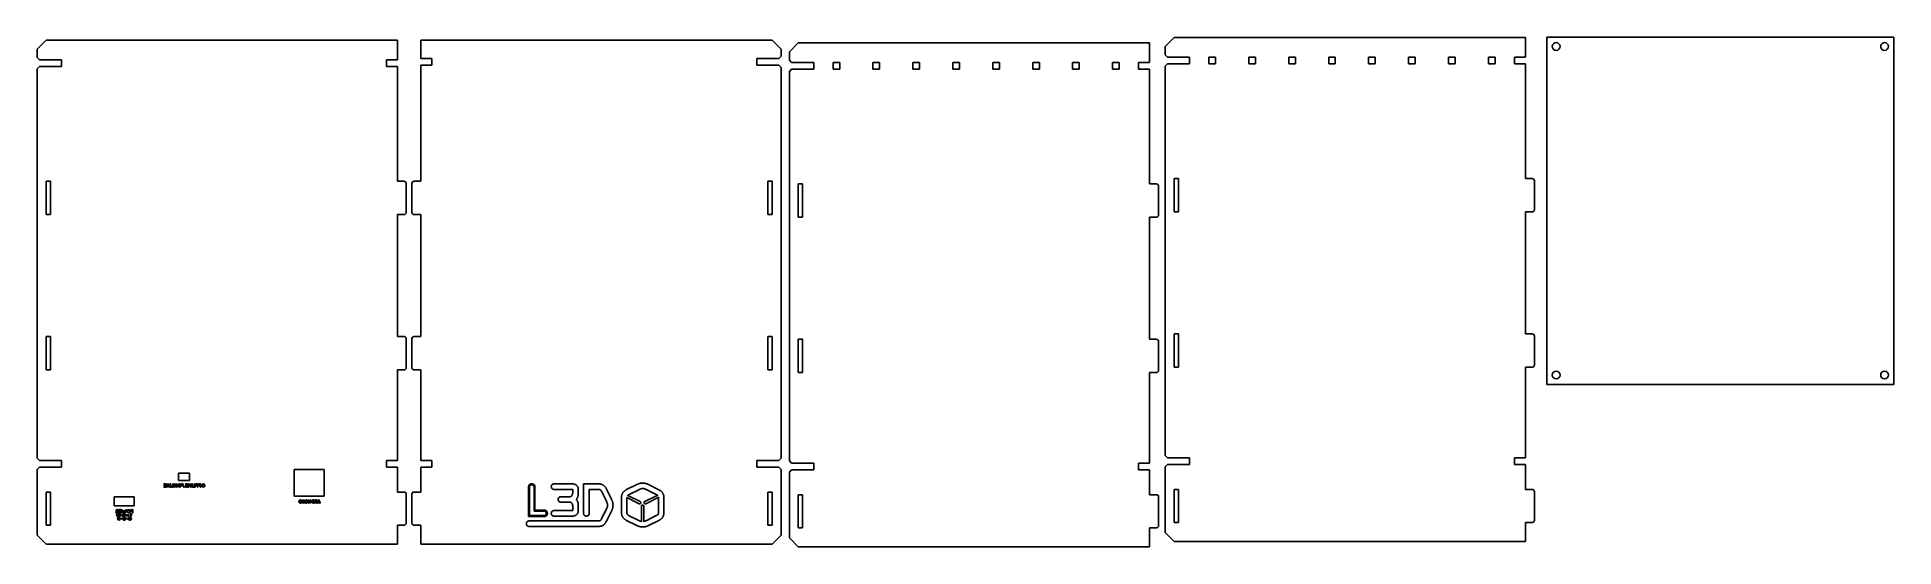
# Model space of a CAD drawing. Header units: inches. Extents: x -144 to 693, y -254 to -25.
import ezdxf

# ---------------------------------------------------------------- set-up
doc = ezdxf.new("R2010")
doc.units = ezdxf.units.IN
doc.header["$MEASUREMENT"] = 0
doc.layers.add('Layer 1', color=7, linetype='Continuous')

# ---------------------------------------------------------------- blocks, each defined once
blk = doc.blocks.new('block 2')
at = {"layer": 'Layer 1', "color": 7, "lineweight": 25, "true_color": 0xffffff}
blk.add_lwpolyline([(185.15, -104.7), (185.15, -89.7)], dxfattribs=at)
blk = doc.blocks.new('block 3')
at = {"layer": 'Layer 1', "color": 7, "lineweight": 25, "true_color": 0xffffff}
blk.add_lwpolyline([(187.15, -104.7), (185.15, -104.7)], dxfattribs=at)
blk = doc.blocks.new('block 4')
at = {"layer": 'Layer 1', "color": 7, "lineweight": 25, "true_color": 0xffffff}
blk.add_lwpolyline([(187.15, -89.7), (187.15, -104.7)], dxfattribs=at)
blk = doc.blocks.new('block 5')
at = {"layer": 'Layer 1', "color": 7, "lineweight": 25, "true_color": 0xffffff}
blk.add_lwpolyline([(185.15, -89.7), (187.15, -89.7)], dxfattribs=at)
blk = doc.blocks.new('block 6')
at = {"layer": 'Layer 1', "color": 7, "lineweight": 25, "true_color": 0xffffff}
blk.add_lwpolyline([(190.15, -34.4), (191.15, -33.4)], dxfattribs=at)
blk = doc.blocks.new('block 7')
at = {"layer": 'Layer 1', "color": 7, "lineweight": 25, "true_color": 0xffffff}
blk.add_lwpolyline([(190.15, -34.4), (180.15, -34.4)], dxfattribs=at)
blk = doc.blocks.new('block 8')
at = {"layer": 'Layer 1', "color": 7, "lineweight": 25, "true_color": 0xffffff}
blk.add_lwpolyline([(180.15, -34.4), (180.15, -37.4)], dxfattribs=at)
blk = doc.blocks.new('block 9')
at = {"layer": 'Layer 1', "color": 7, "lineweight": 25, "true_color": 0xffffff}
blk.add_lwpolyline([(180.15, -37.4), (190.15, -37.4)], dxfattribs=at)
blk = doc.blocks.new('block 10')
at = {"layer": 'Layer 1', "color": 7, "lineweight": 25, "true_color": 0xffffff}
blk.add_lwpolyline([(191.15, -38.4), (190.15, -37.4)], dxfattribs=at)
blk = doc.blocks.new('block 11')
at = {"layer": 'Layer 1', "color": 7, "lineweight": 25, "true_color": 0xffffff}
blk.add_lwpolyline([(191.15, -38.4), (191.15, -214.5)], dxfattribs=at)
blk = doc.blocks.new('block 12')
at = {"layer": 'Layer 1', "color": 7, "lineweight": 25, "true_color": 0xffffff}
blk.add_lwpolyline([(190.15, -215.5), (191.15, -214.5)], dxfattribs=at)
blk = doc.blocks.new('block 13')
at = {"layer": 'Layer 1', "color": 7, "lineweight": 25, "true_color": 0xffffff}
blk.add_lwpolyline([(190.15, -215.5), (180.15, -215.5)], dxfattribs=at)
blk = doc.blocks.new('block 14')
at = {"layer": 'Layer 1', "color": 7, "lineweight": 25, "true_color": 0xffffff}
blk.add_lwpolyline([(180.15, -215.5), (180.15, -218.5)], dxfattribs=at)
blk = doc.blocks.new('block 15')
at = {"layer": 'Layer 1', "color": 7, "lineweight": 25, "true_color": 0xffffff}
blk.add_lwpolyline([(180.15, -218.5), (190.15, -218.5)], dxfattribs=at)
blk = doc.blocks.new('block 16')
at = {"layer": 'Layer 1', "color": 7, "lineweight": 25, "true_color": 0xffffff}
blk.add_lwpolyline([(191.15, -219.5), (190.15, -218.5)], dxfattribs=at)
blk = doc.blocks.new('block 17')
at = {"layer": 'Layer 1', "color": 7, "lineweight": 25, "true_color": 0xffffff}
blk.add_lwpolyline([(191.15, -219.5), (191.15, -249.2)], dxfattribs=at)
blk = doc.blocks.new('block 18')
at = {"layer": 'Layer 1', "color": 7, "lineweight": 25, "true_color": 0xffffff}
blk.add_lwpolyline([(187.15, -253.2), (191.15, -249.2)], dxfattribs=at)
blk = doc.blocks.new('block 19')
at = {"layer": 'Layer 1', "color": 7, "lineweight": 25, "true_color": 0xffffff}
blk.add_lwpolyline([(187.15, -253.2), (28.75, -253.2)], dxfattribs=at)
blk = doc.blocks.new('block 20')
at = {"layer": 'Layer 1', "color": 7, "lineweight": 25, "true_color": 0xffffff}
blk.add_open_spline([(24.75, -243.7), (24.75, -244.25), (25.2, -244.7), (25.75, -244.7)], degree=3, dxfattribs=at)
blk = doc.blocks.new('block 21')
at = {"layer": 'Layer 1', "color": 7, "lineweight": 25, "true_color": 0xffffff}
blk.add_lwpolyline([(24.75, -243.7), (24.75, -230.7)], dxfattribs=at)
blk = doc.blocks.new('block 22')
at = {"layer": 'Layer 1', "color": 7, "lineweight": 25, "true_color": 0xffffff}
blk.add_open_spline([(25.75, -229.7), (25.2, -229.7), (24.75, -230.15), (24.75, -230.7)], degree=3, dxfattribs=at)
blk = doc.blocks.new('block 23')
at = {"layer": 'Layer 1', "color": 7, "lineweight": 25, "true_color": 0xffffff}
blk.add_lwpolyline([(25.75, -229.7), (28.75, -229.7)], dxfattribs=at)
blk = doc.blocks.new('block 24')
at = {"layer": 'Layer 1', "color": 7, "lineweight": 25, "true_color": 0xffffff}
blk.add_lwpolyline([(28.75, -229.7), (28.75, -218.5)], dxfattribs=at)
blk = doc.blocks.new('block 25')
at = {"layer": 'Layer 1', "color": 7, "lineweight": 25, "true_color": 0xffffff}
blk.add_lwpolyline([(28.75, -218.5), (33.75, -218.5)], dxfattribs=at)
blk = doc.blocks.new('block 26')
at = {"layer": 'Layer 1', "color": 7, "lineweight": 25, "true_color": 0xffffff}
blk.add_lwpolyline([(33.75, -218.5), (33.75, -215.5)], dxfattribs=at)
blk = doc.blocks.new('block 27')
at = {"layer": 'Layer 1', "color": 7, "lineweight": 25, "true_color": 0xffffff}
blk.add_lwpolyline([(33.75, -215.5), (28.75, -215.5)], dxfattribs=at)
blk = doc.blocks.new('block 28')
at = {"layer": 'Layer 1', "color": 7, "lineweight": 25, "true_color": 0xffffff}
blk.add_lwpolyline([(28.75, -215.5), (28.75, -174.7)], dxfattribs=at)
blk = doc.blocks.new('block 29')
at = {"layer": 'Layer 1', "color": 7, "lineweight": 25, "true_color": 0xffffff}
blk.add_lwpolyline([(28.75, -174.7), (25.75, -174.7)], dxfattribs=at)
blk = doc.blocks.new('block 30')
at = {"layer": 'Layer 1', "color": 7, "lineweight": 25, "true_color": 0xffffff}
blk.add_open_spline([(24.75, -173.7), (24.75, -174.25), (25.2, -174.7), (25.75, -174.7)], degree=3, dxfattribs=at)
blk = doc.blocks.new('block 31')
at = {"layer": 'Layer 1', "color": 7, "lineweight": 25, "true_color": 0xffffff}
blk.add_lwpolyline([(24.75, -173.7), (24.75, -160.7)], dxfattribs=at)
blk = doc.blocks.new('block 32')
at = {"layer": 'Layer 1', "color": 7, "lineweight": 25, "true_color": 0xffffff}
blk.add_open_spline([(25.75, -159.7), (25.2, -159.7), (24.75, -160.15), (24.75, -160.7)], degree=3, dxfattribs=at)
blk = doc.blocks.new('block 33')
at = {"layer": 'Layer 1', "color": 7, "lineweight": 25, "true_color": 0xffffff}
blk.add_lwpolyline([(25.75, -159.7), (28.75, -159.7)], dxfattribs=at)
blk = doc.blocks.new('block 34')
at = {"layer": 'Layer 1', "color": 7, "lineweight": 25, "true_color": 0xffffff}
blk.add_lwpolyline([(28.75, -159.7), (28.75, -104.7)], dxfattribs=at)
blk = doc.blocks.new('block 35')
at = {"layer": 'Layer 1', "color": 7, "lineweight": 25, "true_color": 0xffffff}
blk.add_lwpolyline([(28.75, -104.7), (25.75, -104.7)], dxfattribs=at)
blk = doc.blocks.new('block 36')
at = {"layer": 'Layer 1', "color": 7, "lineweight": 25, "true_color": 0xffffff}
blk.add_open_spline([(24.75, -103.7), (24.75, -104.25), (25.2, -104.7), (25.75, -104.7)], degree=3, dxfattribs=at)
blk = doc.blocks.new('block 37')
at = {"layer": 'Layer 1', "color": 7, "lineweight": 25, "true_color": 0xffffff}
blk.add_lwpolyline([(24.75, -103.7), (24.75, -90.7)], dxfattribs=at)
blk = doc.blocks.new('block 38')
at = {"layer": 'Layer 1', "color": 7, "lineweight": 25, "true_color": 0xffffff}
blk.add_open_spline([(25.75, -89.7), (25.2, -89.7), (24.75, -90.15), (24.75, -90.7)], degree=3, dxfattribs=at)
blk = doc.blocks.new('block 39')
at = {"layer": 'Layer 1', "color": 7, "lineweight": 25, "true_color": 0xffffff}
blk.add_lwpolyline([(25.75, -89.7), (28.75, -89.7)], dxfattribs=at)
blk = doc.blocks.new('block 40')
at = {"layer": 'Layer 1', "color": 7, "lineweight": 25, "true_color": 0xffffff}
blk.add_lwpolyline([(28.75, -89.7), (28.75, -37.4)], dxfattribs=at)
blk = doc.blocks.new('block 41')
at = {"layer": 'Layer 1', "color": 7, "lineweight": 25, "true_color": 0xffffff}
blk.add_lwpolyline([(28.75, -37.4), (33.75, -37.4)], dxfattribs=at)
blk = doc.blocks.new('block 42')
at = {"layer": 'Layer 1', "color": 7, "lineweight": 25, "true_color": 0xffffff}
blk.add_lwpolyline([(33.75, -37.4), (33.75, -34.4)], dxfattribs=at)
blk = doc.blocks.new('block 43')
at = {"layer": 'Layer 1', "color": 7, "lineweight": 25, "true_color": 0xffffff}
blk.add_lwpolyline([(33.75, -34.4), (28.75, -34.4)], dxfattribs=at)
blk = doc.blocks.new('block 44')
at = {"layer": 'Layer 1', "color": 7, "lineweight": 25, "true_color": 0xffffff}
blk.add_lwpolyline([(28.75, -34.4), (28.75, -26.2)], dxfattribs=at)
blk = doc.blocks.new('block 45')
at = {"layer": 'Layer 1', "color": 7, "lineweight": 25, "true_color": 0xffffff}
blk.add_lwpolyline([(28.75, -26.2), (187.15, -26.2)], dxfattribs=at)
blk = doc.blocks.new('block 46')
at = {"layer": 'Layer 1', "color": 7, "lineweight": 25, "true_color": 0xffffff}
blk.add_lwpolyline([(191.15, -30.2), (187.15, -26.2)], dxfattribs=at)
blk = doc.blocks.new('block 47')
at = {"layer": 'Layer 1', "color": 7, "lineweight": 25, "true_color": 0xffffff}
blk.add_lwpolyline([(191.15, -30.2), (191.15, -33.4)], dxfattribs=at)
blk = doc.blocks.new('block 48')
at = {"layer": 'Layer 1', "color": 7, "lineweight": 25, "true_color": 0xffffff}
blk.add_lwpolyline([(187.15, -244.7), (185.15, -244.7)], dxfattribs=at)
blk = doc.blocks.new('block 49')
at = {"layer": 'Layer 1', "color": 7, "lineweight": 25, "true_color": 0xffffff}
blk.add_lwpolyline([(187.15, -229.7), (187.15, -244.7)], dxfattribs=at)
blk = doc.blocks.new('block 50')
at = {"layer": 'Layer 1', "color": 7, "lineweight": 25, "true_color": 0xffffff}
blk.add_lwpolyline([(185.15, -229.7), (187.15, -229.7)], dxfattribs=at)
blk = doc.blocks.new('block 51')
at = {"layer": 'Layer 1', "color": 7, "lineweight": 25, "true_color": 0xffffff}
blk.add_lwpolyline([(185.15, -244.7), (185.15, -229.7)], dxfattribs=at)
blk = doc.blocks.new('block 52')
at = {"layer": 'Layer 1', "color": 7, "lineweight": 25, "true_color": 0xffffff}
blk.add_lwpolyline([(187.15, -174.7), (185.15, -174.7)], dxfattribs=at)
blk = doc.blocks.new('block 53')
at = {"layer": 'Layer 1', "color": 7, "lineweight": 25, "true_color": 0xffffff}
blk.add_lwpolyline([(187.15, -159.7), (187.15, -174.7)], dxfattribs=at)
blk = doc.blocks.new('block 54')
at = {"layer": 'Layer 1', "color": 7, "lineweight": 25, "true_color": 0xffffff}
blk.add_lwpolyline([(185.15, -159.7), (187.15, -159.7)], dxfattribs=at)
blk = doc.blocks.new('block 55')
at = {"layer": 'Layer 1', "color": 7, "lineweight": 25, "true_color": 0xffffff}
blk.add_lwpolyline([(185.15, -174.7), (185.15, -159.7)], dxfattribs=at)
blk = doc.blocks.new('block 56')
at = {"layer": 'Layer 1', "color": 7, "lineweight": 25, "true_color": 0xffffff}
blk.add_lwpolyline([(28.75, -253.2), (28.75, -244.7)], dxfattribs=at)
blk = doc.blocks.new('block 57')
at = {"layer": 'Layer 1', "color": 7, "lineweight": 25, "true_color": 0xffffff}
blk.add_lwpolyline([(28.75, -244.7), (25.75, -244.7)], dxfattribs=at)
blk = doc.blocks.new('block 58')
at = {"layer": 'Layer 1', "color": 7, "lineweight": 25, "true_color": 0xffffff}
blk.add_lwpolyline([(99.74, -230.13), (99.74, -228.53)], dxfattribs=at)
blk = doc.blocks.new('block 59')
at = {"layer": 'Layer 1', "color": 7, "lineweight": 25, "true_color": 0xffffff}
blk.add_lwpolyline([(97.28, -226.07), (88.81, -226.07)], dxfattribs=at)
blk = doc.blocks.new('block 60')
at = {"layer": 'Layer 1', "color": 7, "lineweight": 25, "true_color": 0xffffff}
blk.add_lwpolyline([(88.81, -228.53), (97.28, -228.53)], dxfattribs=at)
blk = doc.blocks.new('block 61')
at = {"layer": 'Layer 1', "color": 7, "lineweight": 25, "true_color": 0xffffff}
blk.add_lwpolyline([(97.28, -228.53), (97.28, -229.49)], dxfattribs=at)
blk = doc.blocks.new('block 62')
at = {"layer": 'Layer 1', "color": 7, "lineweight": 25, "true_color": 0xffffff}
blk.add_lwpolyline([(96.05, -231.81), (91.91, -231.81)], dxfattribs=at)
blk = doc.blocks.new('block 63')
at = {"layer": 'Layer 1', "color": 7, "lineweight": 25, "true_color": 0xffffff}
blk.add_lwpolyline([(91.91, -234.27), (96.05, -234.27)], dxfattribs=at)
blk = doc.blocks.new('block 64')
at = {"layer": 'Layer 1', "color": 7, "lineweight": 25, "true_color": 0xffffff}
blk.add_lwpolyline([(97.28, -236.59), (97.28, -238.07)], dxfattribs=at)
blk = doc.blocks.new('block 65')
at = {"layer": 'Layer 1', "color": 7, "lineweight": 25, "true_color": 0xffffff}
blk.add_lwpolyline([(97.28, -238.07), (88.81, -238.07)], dxfattribs=at)
blk = doc.blocks.new('block 66')
at = {"layer": 'Layer 1', "color": 7, "lineweight": 25, "true_color": 0xffffff}
blk.add_lwpolyline([(88.81, -240.53), (97.28, -240.53)], dxfattribs=at)
blk = doc.blocks.new('block 67')
at = {"layer": 'Layer 1', "color": 7, "lineweight": 25, "true_color": 0xffffff}
blk.add_lwpolyline([(99.74, -238.07), (99.74, -235.95)], dxfattribs=at)
blk = doc.blocks.new('block 68')
at = {"layer": 'Layer 1', "color": 7, "lineweight": 25, "true_color": 0xffffff}
blk.add_lwpolyline([(112.43, -242.84), (114.7, -238.28)], dxfattribs=at)
blk = doc.blocks.new('block 69')
at = {"layer": 'Layer 1', "color": 7, "lineweight": 25, "true_color": 0xffffff}
blk.add_lwpolyline([(114.72, -232.96), (112.46, -228.39)], dxfattribs=at)
blk = doc.blocks.new('block 70')
at = {"layer": 'Layer 1', "color": 7, "lineweight": 25, "true_color": 0xffffff}
blk.add_lwpolyline([(108.77, -226.05), (102.16, -226.05)], dxfattribs=at)
blk = doc.blocks.new('block 71')
at = {"layer": 'Layer 1', "color": 7, "lineweight": 25, "true_color": 0xffffff}
blk.add_lwpolyline([(102.16, -226.05), (102.15, -226.05)], dxfattribs=at)
blk = doc.blocks.new('block 72')
at = {"layer": 'Layer 1', "color": 7, "lineweight": 25, "true_color": 0xffffff}
blk.add_lwpolyline([(102.15, -226.05), (102.15, -239.28)], dxfattribs=at)
blk = doc.blocks.new('block 73')
at = {"layer": 'Layer 1', "color": 7, "lineweight": 25, "true_color": 0xffffff}
blk.add_lwpolyline([(104.61, -239.28), (104.61, -228.51)], dxfattribs=at)
blk = doc.blocks.new('block 74')
at = {"layer": 'Layer 1', "color": 7, "lineweight": 25, "true_color": 0xffffff}
blk.add_lwpolyline([(104.61, -228.51), (108.47, -228.51)], dxfattribs=at)
blk = doc.blocks.new('block 75')
at = {"layer": 'Layer 1', "color": 7, "lineweight": 25, "true_color": 0xffffff}
blk.add_lwpolyline([(110.32, -229.59), (112.41, -233.85)], dxfattribs=at)
blk = doc.blocks.new('block 76')
at = {"layer": 'Layer 1', "color": 7, "lineweight": 25, "true_color": 0xffffff}
blk.add_lwpolyline([(112.41, -237.42), (110.27, -241.7)], dxfattribs=at)
blk = doc.blocks.new('block 77')
at = {"layer": 'Layer 1', "color": 7, "lineweight": 25, "true_color": 0xffffff}
blk.add_lwpolyline([(108.57, -242.74), (77.56, -242.74)], dxfattribs=at)
blk = doc.blocks.new('block 78')
at = {"layer": 'Layer 1', "color": 7, "lineweight": 25, "true_color": 0xffffff}
blk.add_lwpolyline([(77.56, -245.2), (108.64, -245.2)], dxfattribs=at)
blk = doc.blocks.new('block 79')
at = {"layer": 'Layer 1', "color": 7, "lineweight": 25, "true_color": 0xffffff}
blk.add_lwpolyline([(121.53, -242.53), (126.11, -244.79)], dxfattribs=at)
blk = doc.blocks.new('block 80')
at = {"layer": 'Layer 1', "color": 7, "lineweight": 25, "true_color": 0xffffff}
blk.add_lwpolyline([(131.43, -244.77), (135.98, -242.5)], dxfattribs=at)
blk = doc.blocks.new('block 81')
at = {"layer": 'Layer 1', "color": 7, "lineweight": 25, "true_color": 0xffffff}
blk.add_lwpolyline([(138.34, -238.71), (138.34, -235.92)], dxfattribs=at)
blk = doc.blocks.new('block 82')
at = {"layer": 'Layer 1', "color": 7, "lineweight": 25, "true_color": 0xffffff}
blk.add_lwpolyline([(138.34, -235.92), (138.34, -235.23)], dxfattribs=at)
blk = doc.blocks.new('block 83')
at = {"layer": 'Layer 1', "color": 7, "lineweight": 25, "true_color": 0xffffff}
blk.add_lwpolyline([(138.34, -235.23), (138.34, -232.44)], dxfattribs=at)
blk = doc.blocks.new('block 84')
at = {"layer": 'Layer 1', "color": 7, "lineweight": 25, "true_color": 0xffffff}
blk.add_lwpolyline([(135.98, -228.65), (131.43, -226.38)], dxfattribs=at)
blk = doc.blocks.new('block 85')
at = {"layer": 'Layer 1', "color": 7, "lineweight": 25, "true_color": 0xffffff}
blk.add_lwpolyline([(126.11, -226.36), (121.53, -228.62)], dxfattribs=at)
blk = doc.blocks.new('block 86')
at = {"layer": 'Layer 1', "color": 7, "lineweight": 25, "true_color": 0xffffff}
blk.add_lwpolyline([(119.19, -232.31), (119.19, -234.62)], dxfattribs=at)
blk = doc.blocks.new('block 87')
at = {"layer": 'Layer 1', "color": 7, "lineweight": 25, "true_color": 0xffffff}
blk.add_lwpolyline([(119.19, -234.62), (119.19, -236.54)], dxfattribs=at)
blk = doc.blocks.new('block 88')
at = {"layer": 'Layer 1', "color": 7, "lineweight": 25, "true_color": 0xffffff}
blk.add_lwpolyline([(119.19, -236.54), (119.19, -238.84)], dxfattribs=at)
blk = doc.blocks.new('block 89')
at = {"layer": 'Layer 1', "color": 7, "lineweight": 25, "true_color": 0xffffff}
blk.add_lwpolyline([(122.74, -230.76), (127, -228.67)], dxfattribs=at)
blk = doc.blocks.new('block 90')
at = {"layer": 'Layer 1', "color": 7, "lineweight": 25, "true_color": 0xffffff}
blk.add_lwpolyline([(130.57, -228.67), (134.85, -230.81)], dxfattribs=at)
blk = doc.blocks.new('block 91')
at = {"layer": 'Layer 1', "color": 7, "lineweight": 25, "true_color": 0xffffff}
blk.add_lwpolyline([(135.25, -231.27), (129.68, -234.01)], dxfattribs=at)
blk = doc.blocks.new('block 92')
at = {"layer": 'Layer 1', "color": 7, "lineweight": 25, "true_color": 0xffffff}
blk.add_lwpolyline([(130.14, -234.95), (135.71, -232.21)], dxfattribs=at)
blk = doc.blocks.new('block 93')
at = {"layer": 'Layer 1', "color": 7, "lineweight": 25, "true_color": 0xffffff}
blk.add_lwpolyline([(135.88, -232.51), (135.88, -235.23)], dxfattribs=at)
blk = doc.blocks.new('block 94')
at = {"layer": 'Layer 1', "color": 7, "lineweight": 25, "true_color": 0xffffff}
blk.add_lwpolyline([(135.88, -235.23), (135.88, -235.92)], dxfattribs=at)
blk = doc.blocks.new('block 95')
at = {"layer": 'Layer 1', "color": 7, "lineweight": 25, "true_color": 0xffffff}
blk.add_lwpolyline([(135.88, -235.92), (135.88, -238.64)], dxfattribs=at)
blk = doc.blocks.new('block 96')
at = {"layer": 'Layer 1', "color": 7, "lineweight": 25, "true_color": 0xffffff}
blk.add_lwpolyline([(134.85, -240.34), (130.57, -242.48)], dxfattribs=at)
blk = doc.blocks.new('block 97')
at = {"layer": 'Layer 1', "color": 7, "lineweight": 25, "true_color": 0xffffff}
blk.add_lwpolyline([(129.22, -242.96), (129.26, -236.08)], dxfattribs=at)
blk = doc.blocks.new('block 98')
at = {"layer": 'Layer 1', "color": 7, "lineweight": 25, "true_color": 0xffffff}
blk.add_lwpolyline([(128.22, -236.07), (128.19, -242.95)], dxfattribs=at)
blk = doc.blocks.new('block 99')
at = {"layer": 'Layer 1', "color": 7, "lineweight": 25, "true_color": 0xffffff}
blk.add_lwpolyline([(127, -242.48), (122.74, -240.39)], dxfattribs=at)
blk = doc.blocks.new('block 100')
at = {"layer": 'Layer 1', "color": 7, "lineweight": 25, "true_color": 0xffffff}
blk.add_lwpolyline([(121.65, -238.54), (121.65, -236.47)], dxfattribs=at)
blk = doc.blocks.new('block 101')
at = {"layer": 'Layer 1', "color": 7, "lineweight": 25, "true_color": 0xffffff}
blk.add_lwpolyline([(121.65, -236.47), (121.65, -234.68)], dxfattribs=at)
blk = doc.blocks.new('block 102')
at = {"layer": 'Layer 1', "color": 7, "lineweight": 25, "true_color": 0xffffff}
blk.add_lwpolyline([(121.65, -234.68), (121.65, -232.61)], dxfattribs=at)
blk = doc.blocks.new('block 103')
at = {"layer": 'Layer 1', "color": 7, "lineweight": 25, "true_color": 0xffffff}
blk.add_lwpolyline([(121.66, -232.24), (127.17, -234.95)], dxfattribs=at)
blk = doc.blocks.new('block 104')
at = {"layer": 'Layer 1', "color": 7, "lineweight": 25, "true_color": 0xffffff}
blk.add_lwpolyline([(127.63, -234.01), (122.06, -231.27)], dxfattribs=at)
blk = doc.blocks.new('block 105')
at = {"layer": 'Layer 1', "color": 7, "lineweight": 25, "true_color": 0xffffff}
blk.add_lwpolyline([(84.37, -240.73), (77.33, -240.73)], dxfattribs=at)
blk = doc.blocks.new('block 106')
at = {"layer": 'Layer 1', "color": 7, "lineweight": 25, "true_color": 0xffffff}
blk.add_lwpolyline([(77.33, -240.73), (77.33, -227.5)], dxfattribs=at)
blk = doc.blocks.new('block 107')
at = {"layer": 'Layer 1', "color": 7, "lineweight": 25, "true_color": 0xffffff}
blk.add_lwpolyline([(80.19, -227.5), (80.19, -237.87)], dxfattribs=at)
blk = doc.blocks.new('block 108')
at = {"layer": 'Layer 1', "color": 7, "lineweight": 25, "true_color": 0xffffff}
blk.add_lwpolyline([(80.19, -237.87), (84.37, -237.87)], dxfattribs=at)
blk = doc.blocks.new('block 109')
at = {"layer": 'Layer 1', "color": 7, "lineweight": 25, "true_color": 0xffffff}
blk.add_lwpolyline([(84.21, -240.33), (77.73, -240.33)], dxfattribs=at)
blk = doc.blocks.new('block 110')
at = {"layer": 'Layer 1', "color": 7, "lineweight": 25, "true_color": 0xffffff}
blk.add_lwpolyline([(77.73, -240.33), (77.73, -227.5)], dxfattribs=at)
blk = doc.blocks.new('block 111')
at = {"layer": 'Layer 1', "color": 7, "lineweight": 25, "true_color": 0xffffff}
blk.add_lwpolyline([(79.79, -227.5), (79.79, -238.27)], dxfattribs=at)
blk = doc.blocks.new('block 112')
at = {"layer": 'Layer 1', "color": 7, "lineweight": 25, "true_color": 0xffffff}
blk.add_lwpolyline([(79.79, -238.27), (84.21, -238.27)], dxfattribs=at)
blk = doc.blocks.new('block 113')
at = {"layer": 'Layer 1', "color": 7, "lineweight": 25, "true_color": 0xffffff}
blk.add_lwpolyline([(99.74, -228.53), (99.73, -228.36), (99.72, -228.19), (99.69, -228.02), (99.66, -227.86), (99.61, -227.7), (99.55, -227.55), (99.49, -227.41), (99.41, -227.27), (99.33, -227.13), (99.24, -227.01), (99.14, -226.89), (99.04, -226.77), (98.92, -226.67), (98.8, -226.57), (98.67, -226.48), (98.54, -226.39), (98.4, -226.32), (98.26, -226.25), (98.1, -226.2), (97.95, -226.15), (97.79, -226.12), (97.62, -226.09), (97.45, -226.07), (97.28, -226.07)], dxfattribs=at)
blk = doc.blocks.new('block 114')
at = {"layer": 'Layer 1', "color": 7, "lineweight": 25, "true_color": 0xffffff}
blk.add_lwpolyline([(88.81, -226.07), (88.73, -226.07), (88.65, -226.07), (88.57, -226.08), (88.5, -226.1), (88.42, -226.11), (88.35, -226.13), (88.28, -226.16), (88.21, -226.19), (88.14, -226.22), (88.08, -226.26), (88.01, -226.3), (87.96, -226.35), (87.9, -226.4), (87.85, -226.46), (87.8, -226.52), (87.76, -226.59), (87.72, -226.66), (87.68, -226.73), (87.65, -226.81), (87.63, -226.9), (87.61, -226.99), (87.59, -227.09), (87.58, -227.19), (87.58, -227.3)], dxfattribs=at)
blk = doc.blocks.new('block 115')
at = {"layer": 'Layer 1', "color": 7, "lineweight": 25, "true_color": 0xffffff}
blk.add_lwpolyline([(87.58, -227.3), (87.58, -227.41), (87.59, -227.51), (87.61, -227.61), (87.63, -227.7), (87.65, -227.78), (87.68, -227.86), (87.72, -227.94), (87.76, -228.01), (87.8, -228.08), (87.85, -228.14), (87.9, -228.19), (87.96, -228.25), (88.01, -228.29), (88.08, -228.34), (88.14, -228.37), (88.21, -228.41), (88.28, -228.44), (88.35, -228.46), (88.42, -228.48), (88.5, -228.5), (88.57, -228.51), (88.65, -228.52), (88.73, -228.53), (88.81, -228.53)], dxfattribs=at)
blk = doc.blocks.new('block 116')
at = {"layer": 'Layer 1', "color": 7, "lineweight": 25, "true_color": 0xffffff}
blk.add_lwpolyline([(97.28, -229.49), (97.28, -229.66), (97.27, -229.83), (97.25, -229.99), (97.24, -230.14), (97.21, -230.29), (97.18, -230.43), (97.15, -230.57), (97.11, -230.7), (97.07, -230.83), (97.03, -230.95), (96.98, -231.06), (96.92, -231.17), (96.86, -231.26), (96.8, -231.35), (96.74, -231.44), (96.67, -231.51), (96.6, -231.58), (96.53, -231.64), (96.46, -231.69), (96.38, -231.73), (96.3, -231.76), (96.22, -231.79), (96.13, -231.8), (96.05, -231.81)], dxfattribs=at)
blk = doc.blocks.new('block 117')
at = {"layer": 'Layer 1', "color": 7, "lineweight": 25, "true_color": 0xffffff}
blk.add_lwpolyline([(91.91, -231.81), (91.83, -231.81), (91.75, -231.81), (91.67, -231.82), (91.6, -231.84), (91.52, -231.85), (91.45, -231.88), (91.38, -231.9), (91.31, -231.93), (91.24, -231.96), (91.18, -232), (91.11, -232.04), (91.06, -232.09), (91, -232.14), (90.95, -232.2), (90.9, -232.26), (90.86, -232.33), (90.82, -232.4), (90.78, -232.47), (90.75, -232.55), (90.73, -232.64), (90.71, -232.73), (90.69, -232.83), (90.68, -232.93), (90.68, -233.04)], dxfattribs=at)
blk = doc.blocks.new('block 118')
at = {"layer": 'Layer 1', "color": 7, "lineweight": 25, "true_color": 0xffffff}
blk.add_lwpolyline([(90.68, -233.04), (90.68, -233.15), (90.69, -233.25), (90.71, -233.35), (90.73, -233.44), (90.75, -233.52), (90.78, -233.61), (90.82, -233.68), (90.86, -233.75), (90.9, -233.82), (90.95, -233.88), (91, -233.94), (91.06, -233.99), (91.11, -234.03), (91.18, -234.08), (91.24, -234.11), (91.31, -234.15), (91.38, -234.18), (91.45, -234.2), (91.52, -234.22), (91.6, -234.24), (91.67, -234.25), (91.75, -234.26), (91.83, -234.27), (91.91, -234.27)], dxfattribs=at)
blk = doc.blocks.new('block 119')
at = {"layer": 'Layer 1', "color": 7, "lineweight": 25, "true_color": 0xffffff}
blk.add_lwpolyline([(96.05, -234.27), (96.13, -234.27), (96.22, -234.29), (96.3, -234.31), (96.38, -234.35), (96.46, -234.39), (96.53, -234.44), (96.6, -234.5), (96.67, -234.56), (96.74, -234.64), (96.8, -234.72), (96.86, -234.81), (96.92, -234.91), (96.98, -235.02), (97.03, -235.13), (97.07, -235.25), (97.11, -235.37), (97.15, -235.51), (97.18, -235.64), (97.21, -235.79), (97.24, -235.94), (97.25, -236.09), (97.27, -236.25), (97.28, -236.42), (97.28, -236.59)], dxfattribs=at)
blk = doc.blocks.new('block 120')
at = {"layer": 'Layer 1', "color": 7, "lineweight": 25, "true_color": 0xffffff}
blk.add_lwpolyline([(88.81, -238.07), (88.73, -238.07), (88.65, -238.08), (88.57, -238.09), (88.5, -238.1), (88.42, -238.12), (88.35, -238.14), (88.28, -238.16), (88.21, -238.19), (88.14, -238.23), (88.08, -238.26), (88.01, -238.31), (87.96, -238.35), (87.9, -238.4), (87.85, -238.46), (87.8, -238.52), (87.76, -238.59), (87.72, -238.66), (87.68, -238.73), (87.65, -238.82), (87.63, -238.9), (87.61, -238.99), (87.59, -239.09), (87.58, -239.19), (87.58, -239.3)], dxfattribs=at)
blk = doc.blocks.new('block 121')
at = {"layer": 'Layer 1', "color": 7, "lineweight": 25, "true_color": 0xffffff}
blk.add_lwpolyline([(87.58, -239.3), (87.58, -239.41), (87.59, -239.51), (87.61, -239.61), (87.63, -239.7), (87.65, -239.79), (87.68, -239.87), (87.72, -239.94), (87.76, -240.01), (87.8, -240.08), (87.85, -240.14), (87.9, -240.2), (87.96, -240.25), (88.01, -240.3), (88.08, -240.34), (88.14, -240.38), (88.21, -240.41), (88.28, -240.44), (88.35, -240.46), (88.42, -240.48), (88.5, -240.5), (88.57, -240.51), (88.65, -240.52), (88.73, -240.53), (88.81, -240.53)], dxfattribs=at)
blk = doc.blocks.new('block 122')
at = {"layer": 'Layer 1', "color": 7, "lineweight": 25, "true_color": 0xffffff}
blk.add_lwpolyline([(97.28, -240.53), (97.45, -240.53), (97.62, -240.51), (97.79, -240.48), (97.95, -240.45), (98.1, -240.4), (98.26, -240.34), (98.4, -240.28), (98.54, -240.21), (98.67, -240.12), (98.8, -240.03), (98.92, -239.93), (99.04, -239.83), (99.14, -239.71), (99.24, -239.59), (99.33, -239.47), (99.41, -239.33), (99.49, -239.19), (99.55, -239.05), (99.61, -238.9), (99.66, -238.74), (99.69, -238.58), (99.72, -238.41), (99.73, -238.24), (99.74, -238.07)], dxfattribs=at)
blk = doc.blocks.new('block 123')
at = {"layer": 'Layer 1', "color": 7, "lineweight": 25, "true_color": 0xffffff}
blk.add_lwpolyline([(99.74, -235.95), (99.74, -235.82), (99.74, -235.7), (99.73, -235.57), (99.72, -235.44), (99.71, -235.31), (99.7, -235.17), (99.68, -235.04), (99.66, -234.91), (99.64, -234.78), (99.61, -234.64), (99.58, -234.51), (99.55, -234.38), (99.51, -234.25), (99.47, -234.13), (99.42, -234), (99.37, -233.88), (99.31, -233.76), (99.25, -233.65), (99.19, -233.53), (99.12, -233.43), (99.04, -233.32), (98.96, -233.22), (98.87, -233.13), (98.78, -233.04)], dxfattribs=at)
blk = doc.blocks.new('block 124')
at = {"layer": 'Layer 1', "color": 7, "lineweight": 25, "true_color": 0xffffff}
blk.add_lwpolyline([(98.78, -233.04), (98.87, -232.95), (98.96, -232.86), (99.04, -232.76), (99.12, -232.65), (99.19, -232.54), (99.25, -232.43), (99.31, -232.32), (99.37, -232.2), (99.42, -232.08), (99.47, -231.95), (99.51, -231.82), (99.55, -231.7), (99.58, -231.57), (99.61, -231.43), (99.64, -231.3), (99.66, -231.17), (99.68, -231.04), (99.7, -230.9), (99.71, -230.77), (99.72, -230.64), (99.73, -230.51), (99.74, -230.38), (99.74, -230.25), (99.74, -230.13)], dxfattribs=at)
blk = doc.blocks.new('block 125')
at = {"layer": 'Layer 1', "color": 7, "lineweight": 25, "true_color": 0xffffff}
blk.add_lwpolyline([(114.7, -238.28), (114.76, -238.16), (114.82, -238.04), (114.87, -237.93), (114.92, -237.81), (114.97, -237.7), (115.01, -237.59), (115.06, -237.48), (115.1, -237.38), (115.13, -237.27), (115.17, -237.16), (115.2, -237.06), (115.23, -236.95), (115.25, -236.85), (115.28, -236.74), (115.3, -236.63), (115.32, -236.52), (115.33, -236.41), (115.35, -236.3), (115.36, -236.18), (115.37, -236.06), (115.38, -235.94), (115.38, -235.81), (115.39, -235.68), (115.39, -235.55)], dxfattribs=at)
blk = doc.blocks.new('block 126')
at = {"layer": 'Layer 1', "color": 7, "lineweight": 25, "true_color": 0xffffff}
blk.add_lwpolyline([(115.39, -235.55), (115.39, -235.43), (115.38, -235.31), (115.38, -235.2), (115.37, -235.08), (115.36, -234.97), (115.34, -234.86), (115.33, -234.75), (115.31, -234.64), (115.29, -234.53), (115.26, -234.42), (115.24, -234.32), (115.21, -234.21), (115.18, -234.11), (115.15, -234), (115.12, -233.9), (115.08, -233.79), (115.04, -233.69), (115, -233.59), (114.96, -233.48), (114.92, -233.38), (114.87, -233.28), (114.82, -233.17), (114.77, -233.07), (114.72, -232.96)], dxfattribs=at)
blk = doc.blocks.new('block 127')
at = {"layer": 'Layer 1', "color": 7, "lineweight": 25, "true_color": 0xffffff}
blk.add_lwpolyline([(112.46, -228.39), (112.36, -228.19), (112.25, -228), (112.15, -227.83), (112.04, -227.66), (111.93, -227.5), (111.81, -227.35), (111.69, -227.2), (111.56, -227.07), (111.43, -226.94), (111.29, -226.83), (111.15, -226.72), (111.01, -226.62), (110.86, -226.52), (110.7, -226.44), (110.54, -226.37), (110.37, -226.3), (110.19, -226.24), (110.01, -226.19), (109.82, -226.14), (109.63, -226.11), (109.42, -226.08), (109.21, -226.06), (108.99, -226.05), (108.77, -226.05)], dxfattribs=at)
blk = doc.blocks.new('block 128')
at = {"layer": 'Layer 1', "color": 7, "lineweight": 25, "true_color": 0xffffff}
blk.add_lwpolyline([(102.15, -239.28), (102.15, -239.38), (102.16, -239.47), (102.16, -239.56), (102.18, -239.65), (102.19, -239.73), (102.22, -239.81), (102.24, -239.88), (102.27, -239.95), (102.3, -240.02), (102.34, -240.08), (102.38, -240.14), (102.43, -240.19), (102.48, -240.24), (102.54, -240.29), (102.6, -240.33), (102.67, -240.37), (102.74, -240.4), (102.81, -240.43), (102.89, -240.46), (102.98, -240.48), (103.07, -240.49), (103.17, -240.51), (103.27, -240.51), (103.38, -240.51)], dxfattribs=at)
blk = doc.blocks.new('block 129')
at = {"layer": 'Layer 1', "color": 7, "lineweight": 25, "true_color": 0xffffff}
blk.add_lwpolyline([(103.38, -240.51), (103.49, -240.51), (103.59, -240.51), (103.69, -240.49), (103.78, -240.48), (103.86, -240.46), (103.95, -240.43), (104.02, -240.4), (104.09, -240.37), (104.16, -240.33), (104.22, -240.29), (104.28, -240.24), (104.33, -240.19), (104.37, -240.14), (104.42, -240.08), (104.45, -240.02), (104.49, -239.95), (104.52, -239.88), (104.54, -239.81), (104.56, -239.73), (104.58, -239.65), (104.59, -239.56), (104.6, -239.47), (104.61, -239.38), (104.61, -239.28)], dxfattribs=at)
blk = doc.blocks.new('block 130')
at = {"layer": 'Layer 1', "color": 7, "lineweight": 25, "true_color": 0xffffff}
blk.add_lwpolyline([(108.47, -228.51), (108.6, -228.51), (108.73, -228.51), (108.85, -228.51), (108.96, -228.52), (109.06, -228.53), (109.16, -228.54), (109.25, -228.55), (109.33, -228.57), (109.41, -228.59), (109.49, -228.61), (109.56, -228.64), (109.62, -228.67), (109.69, -228.71), (109.75, -228.76), (109.81, -228.81), (109.86, -228.86), (109.92, -228.93), (109.98, -229), (110.03, -229.08), (110.09, -229.16), (110.14, -229.26), (110.2, -229.36), (110.26, -229.47), (110.32, -229.59)], dxfattribs=at)
blk = doc.blocks.new('block 131')
at = {"layer": 'Layer 1', "color": 7, "lineweight": 25, "true_color": 0xffffff}
blk.add_lwpolyline([(112.41, -233.85), (112.45, -233.92), (112.48, -234), (112.52, -234.07), (112.55, -234.13), (112.58, -234.2), (112.61, -234.27), (112.64, -234.34), (112.67, -234.4), (112.7, -234.47), (112.73, -234.53), (112.75, -234.6), (112.78, -234.66), (112.8, -234.73), (112.82, -234.8), (112.84, -234.87), (112.86, -234.93), (112.87, -235), (112.89, -235.08), (112.9, -235.15), (112.91, -235.23), (112.92, -235.3), (112.92, -235.38), (112.92, -235.47), (112.93, -235.55)], dxfattribs=at)
blk = doc.blocks.new('block 132')
at = {"layer": 'Layer 1', "color": 7, "lineweight": 25, "true_color": 0xffffff}
blk.add_lwpolyline([(112.93, -235.55), (112.92, -235.64), (112.92, -235.73), (112.92, -235.82), (112.91, -235.91), (112.9, -235.99), (112.89, -236.07), (112.88, -236.15), (112.86, -236.23), (112.85, -236.3), (112.83, -236.38), (112.81, -236.45), (112.79, -236.52), (112.76, -236.59), (112.74, -236.67), (112.71, -236.74), (112.68, -236.81), (112.66, -236.88), (112.62, -236.96), (112.59, -237.03), (112.56, -237.1), (112.52, -237.18), (112.49, -237.26), (112.45, -237.34), (112.41, -237.42)], dxfattribs=at)
blk = doc.blocks.new('block 133')
at = {"layer": 'Layer 1', "color": 7, "lineweight": 25, "true_color": 0xffffff}
blk.add_lwpolyline([(110.27, -241.7), (110.21, -241.82), (110.16, -241.92), (110.1, -242.02), (110.05, -242.11), (110, -242.19), (109.95, -242.26), (109.9, -242.33), (109.85, -242.39), (109.8, -242.44), (109.75, -242.49), (109.7, -242.53), (109.64, -242.57), (109.58, -242.61), (109.52, -242.63), (109.45, -242.66), (109.38, -242.68), (109.3, -242.69), (109.21, -242.71), (109.13, -242.72), (109.03, -242.73), (108.93, -242.73), (108.82, -242.74), (108.7, -242.74), (108.57, -242.74)], dxfattribs=at)
blk = doc.blocks.new('block 134')
at = {"layer": 'Layer 1', "color": 7, "lineweight": 25, "true_color": 0xffffff}
blk.add_lwpolyline([(77.56, -242.74), (77.48, -242.74), (77.41, -242.75), (77.34, -242.75), (77.27, -242.77), (77.2, -242.78), (77.12, -242.81), (77.05, -242.83), (76.98, -242.86), (76.92, -242.89), (76.85, -242.93), (76.79, -242.97), (76.73, -243.02), (76.67, -243.07), (76.62, -243.13), (76.56, -243.19), (76.52, -243.26), (76.48, -243.33), (76.44, -243.4), (76.4, -243.48), (76.38, -243.57), (76.35, -243.66), (76.34, -243.76), (76.33, -243.86), (76.32, -243.97)], dxfattribs=at)
blk = doc.blocks.new('block 135')
at = {"layer": 'Layer 1', "color": 7, "lineweight": 25, "true_color": 0xffffff}
blk.add_lwpolyline([(76.32, -243.97), (76.33, -244.08), (76.34, -244.19), (76.36, -244.29), (76.38, -244.39), (76.41, -244.47), (76.44, -244.56), (76.48, -244.63), (76.52, -244.7), (76.57, -244.77), (76.62, -244.83), (76.68, -244.89), (76.74, -244.94), (76.8, -244.98), (76.86, -245.02), (76.93, -245.06), (77, -245.09), (77.06, -245.12), (77.13, -245.14), (77.21, -245.16), (77.28, -245.17), (77.35, -245.19), (77.42, -245.19), (77.49, -245.2), (77.56, -245.2)], dxfattribs=at)
blk = doc.blocks.new('block 136')
at = {"layer": 'Layer 1', "color": 7, "lineweight": 25, "true_color": 0xffffff}
blk.add_lwpolyline([(108.64, -245.2), (108.87, -245.2), (109.1, -245.19), (109.31, -245.17), (109.52, -245.14), (109.72, -245.11), (109.92, -245.07), (110.1, -245.02), (110.28, -244.96), (110.45, -244.9), (110.62, -244.83), (110.78, -244.75), (110.93, -244.66), (111.08, -244.56), (111.23, -244.45), (111.37, -244.33), (111.5, -244.2), (111.63, -244.07), (111.75, -243.92), (111.88, -243.77), (111.99, -243.6), (112.11, -243.43), (112.22, -243.24), (112.33, -243.04), (112.43, -242.84)], dxfattribs=at)
blk = doc.blocks.new('block 137')
at = {"layer": 'Layer 1', "color": 7, "lineweight": 25, "true_color": 0xffffff}
blk.add_lwpolyline([(126.11, -244.79), (126.21, -244.85), (126.32, -244.9), (126.42, -244.94), (126.52, -244.99), (126.63, -245.03), (126.73, -245.07), (126.83, -245.11), (126.94, -245.15), (127.04, -245.19), (127.15, -245.22), (127.25, -245.25), (127.36, -245.28), (127.46, -245.31), (127.57, -245.34), (127.67, -245.36), (127.78, -245.38), (127.89, -245.4), (128, -245.41), (128.11, -245.43), (128.23, -245.44), (128.34, -245.45), (128.46, -245.45), (128.58, -245.46), (128.69, -245.46)], dxfattribs=at)
blk = doc.blocks.new('block 138')
at = {"layer": 'Layer 1', "color": 7, "lineweight": 25, "true_color": 0xffffff}
blk.add_lwpolyline([(128.69, -245.46), (128.83, -245.46), (128.96, -245.45), (129.08, -245.45), (129.2, -245.44), (129.32, -245.43), (129.44, -245.42), (129.55, -245.41), (129.67, -245.39), (129.78, -245.37), (129.88, -245.35), (129.99, -245.33), (130.1, -245.3), (130.2, -245.27), (130.31, -245.24), (130.42, -245.2), (130.52, -245.17), (130.63, -245.13), (130.74, -245.09), (130.85, -245.04), (130.96, -244.99), (131.07, -244.94), (131.19, -244.89), (131.31, -244.83), (131.43, -244.77)], dxfattribs=at)
blk = doc.blocks.new('block 139')
at = {"layer": 'Layer 1', "color": 7, "lineweight": 25, "true_color": 0xffffff}
blk.add_lwpolyline([(135.98, -242.5), (136.19, -242.4), (136.38, -242.29), (136.57, -242.18), (136.75, -242.07), (136.91, -241.95), (137.07, -241.83), (137.21, -241.7), (137.35, -241.57), (137.48, -241.44), (137.59, -241.3), (137.7, -241.16), (137.8, -241.01), (137.89, -240.85), (137.97, -240.69), (138.04, -240.53), (138.11, -240.35), (138.17, -240.17), (138.21, -239.99), (138.25, -239.8), (138.29, -239.59), (138.31, -239.39), (138.33, -239.17), (138.34, -238.95), (138.34, -238.71)], dxfattribs=at)
blk = doc.blocks.new('block 140')
at = {"layer": 'Layer 1', "color": 7, "lineweight": 25, "true_color": 0xffffff}
blk.add_lwpolyline([(138.34, -232.44), (138.34, -232.2), (138.33, -231.98), (138.31, -231.76), (138.29, -231.56), (138.25, -231.36), (138.21, -231.16), (138.17, -230.98), (138.11, -230.8), (138.04, -230.63), (137.97, -230.46), (137.89, -230.3), (137.8, -230.15), (137.7, -230), (137.59, -229.85), (137.48, -229.71), (137.35, -229.58), (137.21, -229.45), (137.07, -229.33), (136.91, -229.2), (136.75, -229.09), (136.57, -228.97), (136.38, -228.86), (136.19, -228.75), (135.98, -228.65)], dxfattribs=at)
blk = doc.blocks.new('block 141')
at = {"layer": 'Layer 1', "color": 7, "lineweight": 25, "true_color": 0xffffff}
blk.add_lwpolyline([(131.43, -226.38), (131.31, -226.32), (131.19, -226.26), (131.07, -226.21), (130.96, -226.16), (130.85, -226.11), (130.74, -226.07), (130.63, -226.02), (130.52, -225.98), (130.42, -225.95), (130.31, -225.91), (130.2, -225.88), (130.1, -225.85), (129.99, -225.83), (129.88, -225.8), (129.78, -225.78), (129.67, -225.76), (129.55, -225.75), (129.44, -225.73), (129.32, -225.72), (129.2, -225.71), (129.08, -225.7), (128.96, -225.7), (128.83, -225.69), (128.69, -225.69)], dxfattribs=at)
blk = doc.blocks.new('block 142')
at = {"layer": 'Layer 1', "color": 7, "lineweight": 25, "true_color": 0xffffff}
blk.add_lwpolyline([(128.69, -225.69), (128.58, -225.69), (128.46, -225.7), (128.34, -225.7), (128.23, -225.71), (128.11, -225.72), (128, -225.74), (127.89, -225.75), (127.78, -225.77), (127.67, -225.79), (127.57, -225.82), (127.46, -225.84), (127.36, -225.87), (127.25, -225.9), (127.15, -225.93), (127.04, -225.96), (126.94, -226), (126.83, -226.04), (126.73, -226.08), (126.63, -226.12), (126.52, -226.16), (126.42, -226.21), (126.32, -226.26), (126.21, -226.31), (126.11, -226.36)], dxfattribs=at)
blk = doc.blocks.new('block 143')
at = {"layer": 'Layer 1', "color": 7, "lineweight": 25, "true_color": 0xffffff}
blk.add_lwpolyline([(121.53, -228.62), (121.33, -228.72), (121.15, -228.82), (120.97, -228.93), (120.8, -229.04), (120.64, -229.15), (120.49, -229.27), (120.35, -229.39), (120.21, -229.52), (120.09, -229.65), (119.97, -229.79), (119.86, -229.93), (119.76, -230.07), (119.67, -230.22), (119.59, -230.38), (119.51, -230.54), (119.44, -230.71), (119.38, -230.89), (119.33, -231.07), (119.29, -231.26), (119.25, -231.45), (119.23, -231.66), (119.21, -231.87), (119.2, -232.09), (119.19, -232.31)], dxfattribs=at)
blk = doc.blocks.new('block 144')
at = {"layer": 'Layer 1', "color": 7, "lineweight": 25, "true_color": 0xffffff}
blk.add_lwpolyline([(119.19, -238.84), (119.2, -239.06), (119.21, -239.28), (119.23, -239.49), (119.25, -239.7), (119.29, -239.89), (119.33, -240.08), (119.38, -240.26), (119.44, -240.44), (119.51, -240.61), (119.59, -240.77), (119.67, -240.93), (119.76, -241.08), (119.86, -241.23), (119.97, -241.37), (120.09, -241.5), (120.21, -241.63), (120.35, -241.76), (120.49, -241.88), (120.64, -242), (120.8, -242.11), (120.97, -242.22), (121.15, -242.33), (121.33, -242.43), (121.53, -242.53)], dxfattribs=at)
blk = doc.blocks.new('block 145')
at = {"layer": 'Layer 1', "color": 7, "lineweight": 25, "true_color": 0xffffff}
blk.add_lwpolyline([(127, -228.67), (127.07, -228.63), (127.14, -228.6), (127.21, -228.56), (127.28, -228.53), (127.35, -228.5), (127.41, -228.47), (127.48, -228.43), (127.55, -228.41), (127.61, -228.38), (127.68, -228.35), (127.74, -228.33), (127.81, -228.3), (127.87, -228.28), (127.94, -228.26), (128.01, -228.24), (128.08, -228.22), (128.15, -228.21), (128.22, -228.19), (128.29, -228.18), (128.37, -228.17), (128.45, -228.16), (128.53, -228.16), (128.61, -228.15), (128.69, -228.15)], dxfattribs=at)
blk = doc.blocks.new('block 146')
at = {"layer": 'Layer 1', "color": 7, "lineweight": 25, "true_color": 0xffffff}
blk.add_lwpolyline([(128.69, -228.15), (128.79, -228.15), (128.88, -228.16), (128.97, -228.16), (129.05, -228.17), (129.13, -228.18), (129.22, -228.19), (129.29, -228.2), (129.37, -228.22), (129.45, -228.23), (129.52, -228.25), (129.59, -228.27), (129.67, -228.29), (129.74, -228.32), (129.81, -228.34), (129.88, -228.37), (129.95, -228.39), (130.03, -228.42), (130.1, -228.46), (130.17, -228.49), (130.25, -228.52), (130.33, -228.56), (130.4, -228.59), (130.48, -228.63), (130.57, -228.67)], dxfattribs=at)
blk = doc.blocks.new('block 147')
at = {"layer": 'Layer 1', "color": 7, "lineweight": 25, "true_color": 0xffffff}
blk.add_lwpolyline([(134.85, -230.81), (134.89, -230.83), (134.93, -230.85), (134.96, -230.87), (135, -230.89), (135.03, -230.91), (135.07, -230.92), (135.1, -230.94), (135.13, -230.96), (135.16, -230.98), (135.19, -230.99), (135.22, -231.01), (135.25, -231.03), (135.28, -231.04), (135.3, -231.06), (135.33, -231.08), (135.36, -231.09), (135.38, -231.11), (135.4, -231.13), (135.43, -231.14), (135.45, -231.16), (135.47, -231.18), (135.49, -231.19), (135.51, -231.21), (135.53, -231.23)], dxfattribs=at)
blk = doc.blocks.new('block 148')
at = {"layer": 'Layer 1', "color": 7, "lineweight": 25, "true_color": 0xffffff}
blk.add_lwpolyline([(135.53, -231.23), (135.52, -231.22), (135.51, -231.22), (135.5, -231.22), (135.48, -231.22), (135.47, -231.22), (135.46, -231.22), (135.45, -231.22), (135.44, -231.22), (135.43, -231.23), (135.41, -231.23), (135.4, -231.23), (135.39, -231.23), (135.38, -231.23), (135.37, -231.23), (135.36, -231.24), (135.34, -231.24), (135.33, -231.24), (135.32, -231.25), (135.31, -231.25), (135.3, -231.26), (135.29, -231.26), (135.27, -231.26), (135.26, -231.27), (135.25, -231.27)], dxfattribs=at)
blk = doc.blocks.new('block 149')
at = {"layer": 'Layer 1', "color": 7, "lineweight": 25, "true_color": 0xffffff}
blk.add_lwpolyline([(129.68, -234.01), (129.65, -234.03), (129.62, -234.05), (129.59, -234.07), (129.57, -234.09), (129.54, -234.11), (129.52, -234.14), (129.5, -234.17), (129.48, -234.19), (129.46, -234.22), (129.44, -234.25), (129.43, -234.28), (129.42, -234.31), (129.41, -234.34), (129.4, -234.38), (129.4, -234.41), (129.39, -234.44), (129.39, -234.48), (129.39, -234.51), (129.4, -234.54), (129.4, -234.58), (129.41, -234.61), (129.42, -234.64), (129.43, -234.68), (129.44, -234.71)], dxfattribs=at)
blk = doc.blocks.new('block 150')
at = {"layer": 'Layer 1', "color": 7, "lineweight": 25, "true_color": 0xffffff}
blk.add_lwpolyline([(129.44, -234.71), (129.46, -234.73), (129.47, -234.75), (129.48, -234.77), (129.5, -234.79), (129.51, -234.81), (129.53, -234.83), (129.55, -234.85), (129.56, -234.87), (129.58, -234.88), (129.6, -234.9), (129.62, -234.91), (129.64, -234.92), (129.66, -234.93), (129.68, -234.95), (129.7, -234.96), (129.73, -234.96), (129.75, -234.97), (129.77, -234.98), (129.79, -234.99), (129.82, -234.99), (129.84, -234.99), (129.86, -235), (129.89, -235), (129.91, -235)], dxfattribs=at)
blk = doc.blocks.new('block 151')
at = {"layer": 'Layer 1', "color": 7, "lineweight": 25, "true_color": 0xffffff}
blk.add_lwpolyline([(129.91, -235), (129.92, -235), (129.93, -235), (129.94, -235), (129.95, -235), (129.96, -235), (129.97, -235), (129.98, -234.99), (129.99, -234.99), (130, -234.99), (130.01, -234.99), (130.02, -234.99), (130.03, -234.99), (130.04, -234.98), (130.05, -234.98), (130.06, -234.98), (130.06, -234.98), (130.07, -234.97), (130.08, -234.97), (130.09, -234.97), (130.1, -234.96), (130.11, -234.96), (130.12, -234.95), (130.13, -234.95), (130.14, -234.95)], dxfattribs=at)
blk = doc.blocks.new('block 152')
at = {"layer": 'Layer 1', "color": 7, "lineweight": 25, "true_color": 0xffffff}
blk.add_lwpolyline([(135.71, -232.21), (135.72, -232.2), (135.73, -232.2), (135.73, -232.19), (135.74, -232.19), (135.75, -232.19), (135.76, -232.18), (135.76, -232.18), (135.77, -232.17), (135.78, -232.17), (135.78, -232.16), (135.79, -232.16), (135.8, -232.15), (135.81, -232.15), (135.81, -232.14), (135.82, -232.14), (135.82, -232.13), (135.83, -232.12), (135.84, -232.12), (135.84, -232.11), (135.85, -232.11), (135.86, -232.1), (135.86, -232.09), (135.87, -232.09), (135.87, -232.08)], dxfattribs=at)
blk = doc.blocks.new('block 153')
at = {"layer": 'Layer 1', "color": 7, "lineweight": 25, "true_color": 0xffffff}
blk.add_lwpolyline([(135.87, -232.08), (135.87, -232.1), (135.87, -232.11), (135.87, -232.13), (135.88, -232.15), (135.88, -232.16), (135.88, -232.18), (135.88, -232.2), (135.88, -232.21), (135.88, -232.23), (135.88, -232.25), (135.88, -232.27), (135.88, -232.28), (135.88, -232.3), (135.88, -232.32), (135.88, -232.34), (135.88, -232.36), (135.88, -232.37), (135.88, -232.39), (135.88, -232.41), (135.88, -232.43), (135.88, -232.45), (135.88, -232.47), (135.88, -232.49), (135.88, -232.51)], dxfattribs=at)
blk = doc.blocks.new('block 154')
at = {"layer": 'Layer 1', "color": 7, "lineweight": 25, "true_color": 0xffffff}
blk.add_lwpolyline([(135.88, -238.64), (135.88, -238.77), (135.88, -238.89), (135.88, -239), (135.87, -239.1), (135.86, -239.2), (135.85, -239.29), (135.84, -239.37), (135.82, -239.45), (135.8, -239.52), (135.78, -239.59), (135.75, -239.65), (135.72, -239.71), (135.68, -239.77), (135.64, -239.82), (135.59, -239.87), (135.53, -239.93), (135.47, -239.98), (135.4, -240.02), (135.33, -240.07), (135.25, -240.12), (135.16, -240.17), (135.07, -240.23), (134.96, -240.28), (134.85, -240.34)], dxfattribs=at)
blk = doc.blocks.new('block 155')
at = {"layer": 'Layer 1', "color": 7, "lineweight": 25, "true_color": 0xffffff}
blk.add_lwpolyline([(130.57, -242.48), (130.5, -242.51), (130.44, -242.54), (130.39, -242.57), (130.33, -242.59), (130.27, -242.62), (130.21, -242.65), (130.16, -242.67), (130.1, -242.69), (130.05, -242.72), (129.99, -242.74), (129.94, -242.76), (129.89, -242.78), (129.83, -242.8), (129.78, -242.82), (129.73, -242.84), (129.67, -242.86), (129.62, -242.87), (129.56, -242.89), (129.51, -242.9), (129.45, -242.92), (129.4, -242.93), (129.34, -242.94), (129.28, -242.95), (129.22, -242.96)], dxfattribs=at)
blk = doc.blocks.new('block 156')
at = {"layer": 'Layer 1', "color": 7, "lineweight": 25, "true_color": 0xffffff}
blk.add_lwpolyline([(129.26, -236.08), (129.26, -236.04), (129.25, -236.01), (129.25, -235.97), (129.24, -235.94), (129.23, -235.91), (129.22, -235.87), (129.2, -235.84), (129.19, -235.81), (129.17, -235.79), (129.15, -235.76), (129.13, -235.73), (129.11, -235.71), (129.08, -235.69), (129.06, -235.66), (129.03, -235.64), (129, -235.63), (128.97, -235.61), (128.94, -235.6), (128.91, -235.58), (128.88, -235.57), (128.85, -235.57), (128.81, -235.56), (128.78, -235.56), (128.74, -235.55)], dxfattribs=at)
blk = doc.blocks.new('block 157')
at = {"layer": 'Layer 1', "color": 7, "lineweight": 25, "true_color": 0xffffff}
blk.add_open_spline([(128.74, -235.55), (128.74, -235.55), (128.74, -235.55), (128.74, -235.55), (128.74, -235.55), (128.74, -235.55), (128.74, -235.55), (128.74, -235.55), (128.74, -235.55), (128.74, -235.55), (128.74, -235.55), (128.74, -235.55), (128.74, -235.55), (128.74, -235.55), (128.74, -235.55), (128.74, -235.55), (128.74, -235.55), (128.74, -235.55), (128.74, -235.55), (128.74, -235.55), (128.74, -235.55), (128.74, -235.55), (128.74, -235.55), (128.74, -235.55), (128.74, -235.55), (128.74, -235.55), (128.74, -235.55), (128.74, -235.55), (128.74, -235.55), (128.74, -235.55), (128.74, -235.55), (128.74, -235.55), (128.74, -235.55), (128.74, -235.55), (128.74, -235.55), (128.74, -235.55), (128.74, -235.55), (128.74, -235.55), (128.74, -235.55), (128.74, -235.55), (128.74, -235.55), (128.74, -235.55), (128.74, -235.55), (128.74, -235.55), (128.74, -235.55), (128.74, -235.55), (128.74, -235.55), (128.74, -235.55), (128.74, -235.55)], degree=3, knots=[0, 0, 0, 0, 1, 1, 1, 2, 2, 2, 3, 3, 3, 4, 4, 4, 5, 5, 5, 6, 6, 6, 7, 7, 7, 8, 8, 8, 9, 9, 9, 10, 10, 10, 11, 11, 11, 12, 12, 12, 13, 13, 13, 14, 14, 14, 15, 15, 15, 16, 16, 16, 16], dxfattribs=at)
blk = doc.blocks.new('block 158')
at = {"layer": 'Layer 1', "color": 7, "lineweight": 25, "true_color": 0xffffff}
blk.add_lwpolyline([(128.74, -235.55), (128.7, -235.56), (128.67, -235.56), (128.63, -235.56), (128.6, -235.57), (128.57, -235.58), (128.54, -235.6), (128.51, -235.61), (128.48, -235.62), (128.45, -235.64), (128.42, -235.66), (128.4, -235.68), (128.37, -235.71), (128.35, -235.73), (128.33, -235.76), (128.31, -235.78), (128.29, -235.81), (128.27, -235.84), (128.26, -235.87), (128.25, -235.9), (128.24, -235.93), (128.23, -235.97), (128.22, -236), (128.22, -236.04), (128.22, -236.07)], dxfattribs=at)
blk = doc.blocks.new('block 159')
at = {"layer": 'Layer 1', "color": 7, "lineweight": 25, "true_color": 0xffffff}
blk.add_lwpolyline([(128.19, -242.95), (128.13, -242.94), (128.08, -242.93), (128.03, -242.92), (127.98, -242.9), (127.93, -242.89), (127.88, -242.87), (127.83, -242.86), (127.79, -242.84), (127.74, -242.82), (127.69, -242.8), (127.64, -242.79), (127.59, -242.77), (127.55, -242.75), (127.5, -242.72), (127.45, -242.7), (127.4, -242.68), (127.35, -242.66), (127.3, -242.63), (127.25, -242.61), (127.2, -242.58), (127.15, -242.56), (127.1, -242.53), (127.05, -242.51), (127, -242.48)], dxfattribs=at)
blk = doc.blocks.new('block 160')
at = {"layer": 'Layer 1', "color": 7, "lineweight": 25, "true_color": 0xffffff}
blk.add_lwpolyline([(122.74, -240.39), (122.62, -240.33), (122.5, -240.27), (122.4, -240.21), (122.31, -240.16), (122.22, -240.1), (122.14, -240.05), (122.07, -239.99), (122.01, -239.94), (121.95, -239.88), (121.9, -239.82), (121.86, -239.76), (121.82, -239.7), (121.78, -239.63), (121.75, -239.56), (121.73, -239.48), (121.71, -239.4), (121.69, -239.32), (121.68, -239.23), (121.67, -239.13), (121.66, -239.03), (121.66, -238.92), (121.66, -238.8), (121.65, -238.68), (121.65, -238.54)], dxfattribs=at)
blk = doc.blocks.new('block 161')
at = {"layer": 'Layer 1', "color": 7, "lineweight": 25, "true_color": 0xffffff}
blk.add_lwpolyline([(121.65, -232.61), (121.65, -232.59), (121.65, -232.58), (121.65, -232.56), (121.65, -232.54), (121.65, -232.53), (121.65, -232.51), (121.65, -232.49), (121.65, -232.48), (121.65, -232.46), (121.65, -232.45), (121.65, -232.43), (121.65, -232.41), (121.65, -232.4), (121.65, -232.38), (121.66, -232.37), (121.66, -232.35), (121.66, -232.34), (121.66, -232.32), (121.66, -232.31), (121.66, -232.29), (121.66, -232.28), (121.66, -232.26), (121.66, -232.25), (121.66, -232.24)], dxfattribs=at)
blk = doc.blocks.new('block 162')
at = {"layer": 'Layer 1', "color": 7, "lineweight": 25, "true_color": 0xffffff}
blk.add_lwpolyline([(127.17, -234.95), (127.18, -234.95), (127.19, -234.95), (127.2, -234.96), (127.21, -234.96), (127.22, -234.97), (127.23, -234.97), (127.24, -234.97), (127.25, -234.98), (127.26, -234.98), (127.26, -234.98), (127.27, -234.98), (127.28, -234.99), (127.29, -234.99), (127.3, -234.99), (127.31, -234.99), (127.32, -234.99), (127.33, -234.99), (127.34, -235), (127.35, -235), (127.36, -235), (127.37, -235), (127.38, -235), (127.39, -235), (127.4, -235)], dxfattribs=at)
blk = doc.blocks.new('block 163')
at = {"layer": 'Layer 1', "color": 7, "lineweight": 25, "true_color": 0xffffff}
blk.add_lwpolyline([(127.4, -235), (127.42, -235), (127.45, -235), (127.47, -234.99), (127.49, -234.99), (127.52, -234.99), (127.54, -234.98), (127.56, -234.97), (127.59, -234.96), (127.61, -234.96), (127.63, -234.95), (127.65, -234.93), (127.67, -234.92), (127.69, -234.91), (127.71, -234.9), (127.73, -234.88), (127.75, -234.87), (127.77, -234.85), (127.78, -234.83), (127.8, -234.81), (127.81, -234.79), (127.83, -234.77), (127.84, -234.75), (127.85, -234.73), (127.87, -234.71)], dxfattribs=at)
blk = doc.blocks.new('block 164')
at = {"layer": 'Layer 1', "color": 7, "lineweight": 25, "true_color": 0xffffff}
blk.add_lwpolyline([(127.87, -234.71), (127.88, -234.68), (127.89, -234.64), (127.9, -234.61), (127.91, -234.58), (127.92, -234.54), (127.92, -234.51), (127.92, -234.48), (127.92, -234.44), (127.91, -234.41), (127.91, -234.38), (127.9, -234.34), (127.89, -234.31), (127.88, -234.28), (127.87, -234.25), (127.85, -234.22), (127.83, -234.19), (127.81, -234.17), (127.79, -234.14), (127.77, -234.11), (127.74, -234.09), (127.72, -234.07), (127.69, -234.05), (127.66, -234.03), (127.63, -234.01)], dxfattribs=at)
blk = doc.blocks.new('block 165')
at = {"layer": 'Layer 1', "color": 7, "lineweight": 25, "true_color": 0xffffff}
blk.add_lwpolyline([(122.06, -231.27), (122.06, -231.27), (122.05, -231.27), (122.05, -231.27), (122.05, -231.27), (122.04, -231.27), (122.04, -231.27), (122.04, -231.26), (122.03, -231.26), (122.03, -231.26), (122.03, -231.26), (122.02, -231.26), (122.02, -231.26), (122.02, -231.26), (122.01, -231.26), (122.01, -231.25), (122.01, -231.25), (122, -231.25), (122, -231.25), (122, -231.25), (121.99, -231.25), (121.99, -231.25), (121.99, -231.25), (121.98, -231.25), (121.98, -231.25)], dxfattribs=at)
blk = doc.blocks.new('block 166')
at = {"layer": 'Layer 1', "color": 7, "lineweight": 25, "true_color": 0xffffff}
blk.add_lwpolyline([(121.98, -231.25), (122, -231.22), (122.02, -231.2), (122.04, -231.18), (122.07, -231.17), (122.09, -231.15), (122.11, -231.13), (122.14, -231.11), (122.17, -231.09), (122.19, -231.07), (122.22, -231.05), (122.25, -231.03), (122.28, -231.01), (122.32, -230.99), (122.35, -230.97), (122.38, -230.95), (122.42, -230.93), (122.45, -230.91), (122.49, -230.89), (122.53, -230.87), (122.57, -230.85), (122.61, -230.83), (122.65, -230.81), (122.69, -230.79), (122.74, -230.76)], dxfattribs=at)
blk = doc.blocks.new('block 167')
at = {"layer": 'Layer 1', "color": 175, "lineweight": 25, "true_color": 0x3852a4}
blk.add_lwpolyline([(77.33, -227.5), (77.33, -227.46), (77.33, -227.42), (77.33, -227.37), (77.33, -227.33), (77.34, -227.29), (77.34, -227.25), (77.35, -227.2), (77.35, -227.16), (77.36, -227.12), (77.37, -227.08), (77.38, -227.04), (77.38, -227), (77.39, -226.96), (77.41, -226.92), (77.42, -226.88), (77.43, -226.84), (77.44, -226.8), (77.46, -226.77), (77.48, -226.73), (77.49, -226.7), (77.51, -226.66), (77.53, -226.63), (77.55, -226.6), (77.57, -226.57), (77.59, -226.54), (77.62, -226.51), (77.64, -226.48), (77.67, -226.45), (77.69, -226.43), (77.72, -226.4), (77.75, -226.37), (77.78, -226.35), (77.81, -226.33), (77.84, -226.3), (77.88, -226.28), (77.91, -226.26), (77.94, -226.24), (77.98, -226.22), (78.02, -226.21), (78.05, -226.19), (78.09, -226.18), (78.13, -226.16), (78.17, -226.15), (78.21, -226.14), (78.25, -226.13), (78.29, -226.12), (78.33, -226.11), (78.38, -226.1), (78.42, -226.09), (78.47, -226.09), (78.52, -226.08), (78.57, -226.08), (78.61, -226.07), (78.66, -226.07), (78.71, -226.07), (78.76, -226.07)], dxfattribs=at)
blk = doc.blocks.new('block 168')
at = {"layer": 'Layer 1', "color": 175, "lineweight": 25, "true_color": 0x3852a4}
blk.add_lwpolyline([(78.76, -226.07), (78.81, -226.07), (78.86, -226.07), (78.91, -226.07), (78.95, -226.08), (79, -226.08), (79.05, -226.09), (79.1, -226.09), (79.14, -226.1), (79.19, -226.11), (79.23, -226.12), (79.27, -226.13), (79.31, -226.14), (79.35, -226.15), (79.39, -226.16), (79.43, -226.18), (79.47, -226.19), (79.5, -226.21), (79.54, -226.22), (79.58, -226.24), (79.61, -226.26), (79.64, -226.28), (79.68, -226.3), (79.71, -226.33), (79.74, -226.35), (79.77, -226.37), (79.8, -226.4), (79.83, -226.43), (79.85, -226.45), (79.88, -226.48), (79.9, -226.51), (79.93, -226.54), (79.95, -226.57), (79.97, -226.6), (79.99, -226.63), (80.01, -226.66), (80.03, -226.7), (80.04, -226.73), (80.06, -226.77), (80.08, -226.8), (80.09, -226.84), (80.1, -226.88), (80.11, -226.92), (80.13, -226.96), (80.14, -227), (80.14, -227.04), (80.15, -227.08), (80.16, -227.12), (80.17, -227.16), (80.17, -227.2), (80.18, -227.25), (80.18, -227.29), (80.18, -227.33), (80.19, -227.37), (80.19, -227.42), (80.19, -227.46), (80.19, -227.5)], dxfattribs=at)
blk = doc.blocks.new('block 169')
at = {"layer": 'Layer 1', "color": 175, "lineweight": 25, "true_color": 0x3852a4}
blk.add_lwpolyline([(84.37, -237.87), (84.42, -237.87), (84.46, -237.87), (84.51, -237.87), (84.55, -237.88), (84.59, -237.88), (84.64, -237.89), (84.68, -237.89), (84.72, -237.9), (84.77, -237.91), (84.81, -237.92), (84.85, -237.93), (84.9, -237.95), (84.94, -237.96), (84.98, -237.98), (85.02, -237.99), (85.06, -238.01), (85.1, -238.03), (85.14, -238.05), (85.18, -238.07), (85.22, -238.09), (85.25, -238.12), (85.29, -238.14), (85.33, -238.17), (85.36, -238.2), (85.39, -238.23), (85.43, -238.26), (85.46, -238.3), (85.49, -238.33), (85.52, -238.37), (85.55, -238.41), (85.57, -238.44), (85.6, -238.48), (85.62, -238.53), (85.65, -238.57), (85.67, -238.61), (85.69, -238.66), (85.71, -238.7), (85.72, -238.75), (85.74, -238.8), (85.75, -238.85), (85.76, -238.9), (85.78, -238.96), (85.78, -239.01), (85.79, -239.07), (85.8, -239.13), (85.8, -239.18), (85.8, -239.24), (85.81, -239.3)], dxfattribs=at)
blk = doc.blocks.new('block 170')
at = {"layer": 'Layer 1', "color": 175, "lineweight": 25, "true_color": 0x3852a4}
blk.add_lwpolyline([(85.81, -239.3), (85.8, -239.36), (85.8, -239.42), (85.8, -239.47), (85.79, -239.53), (85.78, -239.59), (85.78, -239.64), (85.76, -239.7), (85.75, -239.75), (85.74, -239.8), (85.72, -239.85), (85.71, -239.9), (85.69, -239.94), (85.67, -239.99), (85.65, -240.03), (85.62, -240.07), (85.6, -240.12), (85.57, -240.16), (85.55, -240.2), (85.52, -240.23), (85.49, -240.27), (85.46, -240.3), (85.43, -240.34), (85.39, -240.37), (85.36, -240.4), (85.33, -240.43), (85.29, -240.46), (85.25, -240.48), (85.22, -240.51), (85.18, -240.53), (85.14, -240.55), (85.1, -240.57), (85.06, -240.59), (85.02, -240.61), (84.98, -240.63), (84.94, -240.64), (84.9, -240.65), (84.85, -240.67), (84.81, -240.68), (84.77, -240.69), (84.72, -240.7), (84.68, -240.71), (84.64, -240.71), (84.59, -240.72), (84.55, -240.72), (84.51, -240.73), (84.46, -240.73), (84.42, -240.73), (84.37, -240.73)], dxfattribs=at)
blk = doc.blocks.new('block 171')
at = {"layer": 'Layer 1', "color": 175, "lineweight": 25, "true_color": 0x3852a4}
blk.add_lwpolyline([(77.73, -227.5), (77.73, -227.47), (77.73, -227.44), (77.73, -227.4), (77.73, -227.37), (77.74, -227.34), (77.74, -227.31), (77.74, -227.28), (77.74, -227.25), (77.75, -227.22), (77.75, -227.19), (77.76, -227.16), (77.76, -227.13), (77.77, -227.11), (77.77, -227.08), (77.78, -227.06), (77.79, -227.03), (77.8, -227.01), (77.8, -226.99), (77.81, -226.96), (77.82, -226.94), (77.83, -226.92), (77.84, -226.9), (77.85, -226.88), (77.86, -226.86), (77.87, -226.84), (77.88, -226.83), (77.89, -226.81), (77.9, -226.79), (77.92, -226.77), (77.93, -226.76), (77.94, -226.74), (77.96, -226.73), (77.97, -226.71), (77.99, -226.7), (78, -226.68), (78.02, -226.67), (78.04, -226.66), (78.05, -226.64), (78.07, -226.63), (78.09, -226.62), (78.11, -226.61), (78.13, -226.6), (78.15, -226.59), (78.17, -226.58), (78.19, -226.57), (78.21, -226.56), (78.23, -226.55), (78.26, -226.54), (78.28, -226.53), (78.31, -226.52), (78.33, -226.52), (78.36, -226.51), (78.39, -226.5), (78.42, -226.5), (78.45, -226.49), (78.48, -226.49), (78.51, -226.48), (78.55, -226.48), (78.58, -226.48), (78.62, -226.47), (78.65, -226.47), (78.69, -226.47), (78.72, -226.47), (78.76, -226.47)], dxfattribs=at)
blk = doc.blocks.new('block 172')
at = {"layer": 'Layer 1', "color": 175, "lineweight": 25, "true_color": 0x3852a4}
blk.add_lwpolyline([(78.76, -226.47), (78.8, -226.47), (78.83, -226.47), (78.87, -226.47), (78.9, -226.47), (78.94, -226.48), (78.97, -226.48), (79.01, -226.48), (79.04, -226.49), (79.07, -226.49), (79.1, -226.5), (79.13, -226.5), (79.16, -226.51), (79.19, -226.52), (79.21, -226.52), (79.24, -226.53), (79.26, -226.54), (79.28, -226.55), (79.31, -226.56), (79.33, -226.57), (79.35, -226.58), (79.37, -226.59), (79.39, -226.6), (79.41, -226.61), (79.43, -226.62), (79.45, -226.63), (79.47, -226.64), (79.48, -226.66), (79.5, -226.67), (79.52, -226.68), (79.53, -226.7), (79.55, -226.71), (79.56, -226.73), (79.58, -226.74), (79.59, -226.76), (79.6, -226.77), (79.61, -226.79), (79.63, -226.81), (79.64, -226.83), (79.65, -226.84), (79.66, -226.86), (79.67, -226.88), (79.68, -226.9), (79.69, -226.92), (79.7, -226.94), (79.71, -226.96), (79.72, -226.99), (79.72, -227.01), (79.73, -227.03), (79.74, -227.06), (79.75, -227.08), (79.75, -227.11), (79.76, -227.13), (79.76, -227.16), (79.77, -227.19), (79.77, -227.22), (79.78, -227.25), (79.78, -227.28), (79.78, -227.31), (79.78, -227.34), (79.79, -227.37), (79.79, -227.4), (79.79, -227.44), (79.79, -227.47), (79.79, -227.5)], dxfattribs=at)
blk = doc.blocks.new('block 173')
at = {"layer": 'Layer 1', "color": 175, "lineweight": 25, "true_color": 0x3852a4}
blk.add_lwpolyline([(84.21, -238.27), (84.24, -238.27), (84.27, -238.27), (84.3, -238.27), (84.33, -238.27), (84.36, -238.28), (84.38, -238.28), (84.41, -238.28), (84.44, -238.29), (84.47, -238.29), (84.5, -238.3), (84.53, -238.31), (84.56, -238.31), (84.58, -238.32), (84.61, -238.33), (84.64, -238.34), (84.66, -238.35), (84.69, -238.36), (84.71, -238.37), (84.74, -238.38), (84.76, -238.39), (84.78, -238.4), (84.81, -238.41), (84.83, -238.43), (84.85, -238.44), (84.87, -238.46), (84.89, -238.47), (84.91, -238.49), (84.93, -238.5), (84.95, -238.52), (84.97, -238.54), (84.99, -238.56), (85.01, -238.58), (85.02, -238.6), (85.04, -238.62), (85.06, -238.64), (85.07, -238.66), (85.09, -238.68), (85.1, -238.71), (85.12, -238.73), (85.13, -238.76), (85.14, -238.78), (85.15, -238.81), (85.16, -238.84), (85.17, -238.87), (85.18, -238.9), (85.19, -238.93), (85.2, -238.96), (85.21, -238.99), (85.22, -239.03), (85.22, -239.07), (85.23, -239.1), (85.23, -239.14), (85.24, -239.18), (85.24, -239.22), (85.24, -239.26), (85.24, -239.3)], dxfattribs=at)
blk = doc.blocks.new('block 174')
at = {"layer": 'Layer 1', "color": 175, "lineweight": 25, "true_color": 0x3852a4}
blk.add_lwpolyline([(85.24, -239.3), (85.24, -239.34), (85.24, -239.38), (85.24, -239.42), (85.23, -239.46), (85.23, -239.5), (85.22, -239.53), (85.22, -239.57), (85.21, -239.61), (85.2, -239.64), (85.19, -239.67), (85.18, -239.7), (85.17, -239.73), (85.16, -239.76), (85.15, -239.79), (85.14, -239.82), (85.13, -239.84), (85.12, -239.87), (85.1, -239.89), (85.09, -239.92), (85.07, -239.94), (85.06, -239.96), (85.04, -239.98), (85.02, -240), (85.01, -240.02), (84.99, -240.04), (84.97, -240.06), (84.95, -240.08), (84.93, -240.1), (84.91, -240.11), (84.89, -240.13), (84.87, -240.14), (84.85, -240.16), (84.83, -240.17), (84.81, -240.19), (84.78, -240.2), (84.76, -240.21), (84.74, -240.22), (84.71, -240.23), (84.69, -240.25), (84.66, -240.26), (84.64, -240.26), (84.61, -240.27), (84.58, -240.28), (84.56, -240.29), (84.53, -240.3), (84.5, -240.3), (84.47, -240.31), (84.44, -240.31), (84.41, -240.32), (84.38, -240.32), (84.36, -240.32), (84.33, -240.33), (84.3, -240.33), (84.27, -240.33), (84.24, -240.33), (84.21, -240.33)], dxfattribs=at)
blk = doc.blocks.new('block 176')
at = {"layer": 'Layer 1', "color": 7, "lineweight": 25, "true_color": 0xffffff}
blk.add_lwpolyline([(340.56, -36.2), (343.56, -36.2)], dxfattribs=at)
blk = doc.blocks.new('block 177')
at = {"layer": 'Layer 1', "color": 7, "lineweight": 25, "true_color": 0xffffff}
blk.add_lwpolyline([(340.56, -39.2), (340.56, -36.2)], dxfattribs=at)
blk = doc.blocks.new('block 178')
at = {"layer": 'Layer 1', "color": 7, "lineweight": 25, "true_color": 0xffffff}
blk.add_lwpolyline([(340.56, -39.2), (343.56, -39.2)], dxfattribs=at)
blk = doc.blocks.new('block 179')
at = {"layer": 'Layer 1', "color": 7, "lineweight": 25, "true_color": 0xffffff}
blk.add_lwpolyline([(343.56, -39.2), (343.56, -36.2)], dxfattribs=at)
blk = doc.blocks.new('block 180')
at = {"layer": 'Layer 1', "color": 7, "lineweight": 25, "true_color": 0xffffff}
blk.add_lwpolyline([(304.56, -36.2), (307.56, -36.2)], dxfattribs=at)
blk = doc.blocks.new('block 181')
at = {"layer": 'Layer 1', "color": 7, "lineweight": 25, "true_color": 0xffffff}
blk.add_lwpolyline([(304.56, -39.2), (304.56, -36.2)], dxfattribs=at)
blk = doc.blocks.new('block 182')
at = {"layer": 'Layer 1', "color": 7, "lineweight": 25, "true_color": 0xffffff}
blk.add_lwpolyline([(304.56, -39.2), (307.56, -39.2)], dxfattribs=at)
blk = doc.blocks.new('block 183')
at = {"layer": 'Layer 1', "color": 7, "lineweight": 25, "true_color": 0xffffff}
blk.add_lwpolyline([(307.56, -39.2), (307.56, -36.2)], dxfattribs=at)
blk = doc.blocks.new('block 184')
at = {"layer": 'Layer 1', "color": 7, "lineweight": 25, "true_color": 0xffffff}
blk.add_lwpolyline([(268.56, -36.2), (271.56, -36.2)], dxfattribs=at)
blk = doc.blocks.new('block 185')
at = {"layer": 'Layer 1', "color": 7, "lineweight": 25, "true_color": 0xffffff}
blk.add_lwpolyline([(268.56, -39.2), (268.56, -36.2)], dxfattribs=at)
blk = doc.blocks.new('block 186')
at = {"layer": 'Layer 1', "color": 7, "lineweight": 25, "true_color": 0xffffff}
blk.add_lwpolyline([(268.56, -39.2), (271.56, -39.2)], dxfattribs=at)
blk = doc.blocks.new('block 187')
at = {"layer": 'Layer 1', "color": 7, "lineweight": 25, "true_color": 0xffffff}
blk.add_lwpolyline([(271.56, -39.2), (271.56, -36.2)], dxfattribs=at)
blk = doc.blocks.new('block 188')
at = {"layer": 'Layer 1', "color": 7, "lineweight": 25, "true_color": 0xffffff}
blk.add_lwpolyline([(232.56, -36.2), (235.56, -36.2)], dxfattribs=at)
blk = doc.blocks.new('block 189')
at = {"layer": 'Layer 1', "color": 7, "lineweight": 25, "true_color": 0xffffff}
blk.add_lwpolyline([(232.56, -39.2), (232.56, -36.2)], dxfattribs=at)
blk = doc.blocks.new('block 190')
at = {"layer": 'Layer 1', "color": 7, "lineweight": 25, "true_color": 0xffffff}
blk.add_lwpolyline([(232.56, -39.2), (235.56, -39.2)], dxfattribs=at)
blk = doc.blocks.new('block 191')
at = {"layer": 'Layer 1', "color": 7, "lineweight": 25, "true_color": 0xffffff}
blk.add_lwpolyline([(235.56, -39.2), (235.56, -36.2)], dxfattribs=at)
blk = doc.blocks.new('block 192')
at = {"layer": 'Layer 1', "color": 7, "lineweight": 25, "true_color": 0xffffff}
blk.add_lwpolyline([(198.86, -90.9), (198.86, -105.9)], dxfattribs=at)
blk = doc.blocks.new('block 193')
at = {"layer": 'Layer 1', "color": 7, "lineweight": 25, "true_color": 0xffffff}
blk.add_lwpolyline([(198.86, -105.9), (200.86, -105.9)], dxfattribs=at)
blk = doc.blocks.new('block 194')
at = {"layer": 'Layer 1', "color": 7, "lineweight": 25, "true_color": 0xffffff}
blk.add_lwpolyline([(200.86, -105.9), (200.86, -90.9)], dxfattribs=at)
blk = doc.blocks.new('block 195')
at = {"layer": 'Layer 1', "color": 7, "lineweight": 25, "true_color": 0xffffff}
blk.add_lwpolyline([(200.86, -90.9), (198.86, -90.9)], dxfattribs=at)
blk = doc.blocks.new('block 196')
at = {"layer": 'Layer 1', "color": 7, "lineweight": 25, "true_color": 0xffffff}
blk.add_lwpolyline([(198.86, -230.9), (198.86, -245.9)], dxfattribs=at)
blk = doc.blocks.new('block 197')
at = {"layer": 'Layer 1', "color": 7, "lineweight": 25, "true_color": 0xffffff}
blk.add_lwpolyline([(198.86, -245.9), (200.86, -245.9)], dxfattribs=at)
blk = doc.blocks.new('block 198')
at = {"layer": 'Layer 1', "color": 7, "lineweight": 25, "true_color": 0xffffff}
blk.add_lwpolyline([(200.86, -245.9), (200.86, -230.9)], dxfattribs=at)
blk = doc.blocks.new('block 199')
at = {"layer": 'Layer 1', "color": 7, "lineweight": 25, "true_color": 0xffffff}
blk.add_lwpolyline([(200.86, -230.9), (198.86, -230.9)], dxfattribs=at)
blk = doc.blocks.new('block 200')
at = {"layer": 'Layer 1', "color": 7, "lineweight": 25, "true_color": 0xffffff}
blk.add_lwpolyline([(198.86, -160.9), (198.86, -175.9)], dxfattribs=at)
blk = doc.blocks.new('block 201')
at = {"layer": 'Layer 1', "color": 7, "lineweight": 25, "true_color": 0xffffff}
blk.add_lwpolyline([(198.86, -175.9), (200.86, -175.9)], dxfattribs=at)
blk = doc.blocks.new('block 202')
at = {"layer": 'Layer 1', "color": 7, "lineweight": 25, "true_color": 0xffffff}
blk.add_lwpolyline([(200.86, -175.9), (200.86, -160.9)], dxfattribs=at)
blk = doc.blocks.new('block 203')
at = {"layer": 'Layer 1', "color": 7, "lineweight": 25, "true_color": 0xffffff}
blk.add_lwpolyline([(200.86, -160.9), (198.86, -160.9)], dxfattribs=at)
blk = doc.blocks.new('block 204')
at = {"layer": 'Layer 1', "color": 7, "lineweight": 25, "true_color": 0xffffff}
blk.add_lwpolyline([(357.26, -36.2), (357.26, -27.4)], dxfattribs=at)
blk = doc.blocks.new('block 205')
at = {"layer": 'Layer 1', "color": 7, "lineweight": 25, "true_color": 0xffffff}
blk.add_lwpolyline([(357.26, -36.2), (352.26, -36.2)], dxfattribs=at)
blk = doc.blocks.new('block 206')
at = {"layer": 'Layer 1', "color": 7, "lineweight": 25, "true_color": 0xffffff}
blk.add_lwpolyline([(352.26, -36.2), (352.26, -39.2)], dxfattribs=at)
blk = doc.blocks.new('block 207')
at = {"layer": 'Layer 1', "color": 7, "lineweight": 25, "true_color": 0xffffff}
blk.add_lwpolyline([(352.26, -39.2), (357.26, -39.2)], dxfattribs=at)
blk = doc.blocks.new('block 208')
at = {"layer": 'Layer 1', "color": 7, "lineweight": 25, "true_color": 0xffffff}
blk.add_lwpolyline([(357.26, -90.9), (357.26, -39.2)], dxfattribs=at)
blk = doc.blocks.new('block 209')
at = {"layer": 'Layer 1', "color": 7, "lineweight": 25, "true_color": 0xffffff}
blk.add_lwpolyline([(360.26, -90.9), (357.26, -90.9)], dxfattribs=at)
blk = doc.blocks.new('block 210')
at = {"layer": 'Layer 1', "color": 7, "lineweight": 25, "true_color": 0xffffff}
blk.add_open_spline([(361.26, -91.9), (361.26, -91.35), (360.81, -90.9), (360.26, -90.9)], degree=3, dxfattribs=at)
blk = doc.blocks.new('block 211')
at = {"layer": 'Layer 1', "color": 7, "lineweight": 25, "true_color": 0xffffff}
blk.add_lwpolyline([(361.26, -104.9), (361.26, -91.9)], dxfattribs=at)
blk = doc.blocks.new('block 212')
at = {"layer": 'Layer 1', "color": 7, "lineweight": 25, "true_color": 0xffffff}
blk.add_open_spline([(360.26, -105.9), (360.81, -105.9), (361.26, -105.45), (361.26, -104.9)], degree=3, dxfattribs=at)
blk = doc.blocks.new('block 213')
at = {"layer": 'Layer 1', "color": 7, "lineweight": 25, "true_color": 0xffffff}
blk.add_lwpolyline([(357.26, -105.9), (360.26, -105.9)], dxfattribs=at)
blk = doc.blocks.new('block 214')
at = {"layer": 'Layer 1', "color": 7, "lineweight": 25, "true_color": 0xffffff}
blk.add_lwpolyline([(357.26, -160.9), (357.26, -105.9)], dxfattribs=at)
blk = doc.blocks.new('block 215')
at = {"layer": 'Layer 1', "color": 7, "lineweight": 25, "true_color": 0xffffff}
blk.add_lwpolyline([(360.26, -160.9), (357.26, -160.9)], dxfattribs=at)
blk = doc.blocks.new('block 216')
at = {"layer": 'Layer 1', "color": 7, "lineweight": 25, "true_color": 0xffffff}
blk.add_open_spline([(361.26, -161.9), (361.26, -161.35), (360.81, -160.9), (360.26, -160.9)], degree=3, dxfattribs=at)
blk = doc.blocks.new('block 217')
at = {"layer": 'Layer 1', "color": 7, "lineweight": 25, "true_color": 0xffffff}
blk.add_lwpolyline([(361.26, -174.9), (361.26, -161.9)], dxfattribs=at)
blk = doc.blocks.new('block 218')
at = {"layer": 'Layer 1', "color": 7, "lineweight": 25, "true_color": 0xffffff}
blk.add_open_spline([(360.26, -175.9), (360.81, -175.9), (361.26, -175.45), (361.26, -174.9)], degree=3, dxfattribs=at)
blk = doc.blocks.new('block 219')
at = {"layer": 'Layer 1', "color": 7, "lineweight": 25, "true_color": 0xffffff}
blk.add_lwpolyline([(357.26, -175.9), (360.26, -175.9)], dxfattribs=at)
blk = doc.blocks.new('block 220')
at = {"layer": 'Layer 1', "color": 7, "lineweight": 25, "true_color": 0xffffff}
blk.add_lwpolyline([(357.26, -216.7), (357.26, -175.9)], dxfattribs=at)
blk = doc.blocks.new('block 221')
at = {"layer": 'Layer 1', "color": 7, "lineweight": 25, "true_color": 0xffffff}
blk.add_lwpolyline([(357.26, -216.7), (352.26, -216.7)], dxfattribs=at)
blk = doc.blocks.new('block 222')
at = {"layer": 'Layer 1', "color": 7, "lineweight": 25, "true_color": 0xffffff}
blk.add_lwpolyline([(352.26, -216.7), (352.26, -219.7)], dxfattribs=at)
blk = doc.blocks.new('block 223')
at = {"layer": 'Layer 1', "color": 7, "lineweight": 25, "true_color": 0xffffff}
blk.add_lwpolyline([(352.26, -219.7), (357.26, -219.7)], dxfattribs=at)
blk = doc.blocks.new('block 224')
at = {"layer": 'Layer 1', "color": 7, "lineweight": 25, "true_color": 0xffffff}
blk.add_lwpolyline([(357.26, -230.9), (357.26, -219.7)], dxfattribs=at)
blk = doc.blocks.new('block 225')
at = {"layer": 'Layer 1', "color": 7, "lineweight": 25, "true_color": 0xffffff}
blk.add_lwpolyline([(360.26, -230.9), (357.26, -230.9)], dxfattribs=at)
blk = doc.blocks.new('block 226')
at = {"layer": 'Layer 1', "color": 7, "lineweight": 25, "true_color": 0xffffff}
blk.add_open_spline([(361.26, -231.9), (361.26, -231.35), (360.81, -230.9), (360.26, -230.9)], degree=3, dxfattribs=at)
blk = doc.blocks.new('block 227')
at = {"layer": 'Layer 1', "color": 7, "lineweight": 25, "true_color": 0xffffff}
blk.add_lwpolyline([(361.26, -244.9), (361.26, -231.9)], dxfattribs=at)
blk = doc.blocks.new('block 228')
at = {"layer": 'Layer 1', "color": 7, "lineweight": 25, "true_color": 0xffffff}
blk.add_open_spline([(360.26, -245.9), (360.81, -245.9), (361.26, -245.45), (361.26, -244.9)], degree=3, dxfattribs=at)
blk = doc.blocks.new('block 229')
at = {"layer": 'Layer 1', "color": 7, "lineweight": 25, "true_color": 0xffffff}
blk.add_lwpolyline([(357.26, -245.9), (360.26, -245.9)], dxfattribs=at)
blk = doc.blocks.new('block 230')
at = {"layer": 'Layer 1', "color": 7, "lineweight": 25, "true_color": 0xffffff}
blk.add_lwpolyline([(357.26, -254.4), (357.26, -245.9)], dxfattribs=at)
blk = doc.blocks.new('block 231')
at = {"layer": 'Layer 1', "color": 7, "lineweight": 25, "true_color": 0xffffff}
blk.add_lwpolyline([(198.86, -254.4), (357.26, -254.4)], dxfattribs=at)
blk = doc.blocks.new('block 232')
at = {"layer": 'Layer 1', "color": 7, "lineweight": 25, "true_color": 0xffffff}
blk.add_lwpolyline([(194.86, -250.4), (198.86, -254.4)], dxfattribs=at)
blk = doc.blocks.new('block 233')
at = {"layer": 'Layer 1', "color": 7, "lineweight": 25, "true_color": 0xffffff}
blk.add_lwpolyline([(194.86, -220.7), (194.86, -250.4)], dxfattribs=at)
blk = doc.blocks.new('block 234')
at = {"layer": 'Layer 1', "color": 7, "lineweight": 25, "true_color": 0xffffff}
blk.add_lwpolyline([(195.86, -219.7), (194.86, -220.7)], dxfattribs=at)
blk = doc.blocks.new('block 235')
at = {"layer": 'Layer 1', "color": 7, "lineweight": 25, "true_color": 0xffffff}
blk.add_lwpolyline([(195.86, -219.7), (205.86, -219.7)], dxfattribs=at)
blk = doc.blocks.new('block 236')
at = {"layer": 'Layer 1', "color": 7, "lineweight": 25, "true_color": 0xffffff}
blk.add_lwpolyline([(205.86, -219.7), (205.86, -216.7)], dxfattribs=at)
blk = doc.blocks.new('block 237')
at = {"layer": 'Layer 1', "color": 7, "lineweight": 25, "true_color": 0xffffff}
blk.add_lwpolyline([(205.86, -216.7), (195.86, -216.7)], dxfattribs=at)
blk = doc.blocks.new('block 238')
at = {"layer": 'Layer 1', "color": 7, "lineweight": 25, "true_color": 0xffffff}
blk.add_lwpolyline([(194.86, -215.7), (195.86, -216.7)], dxfattribs=at)
blk = doc.blocks.new('block 239')
at = {"layer": 'Layer 1', "color": 7, "lineweight": 25, "true_color": 0xffffff}
blk.add_lwpolyline([(194.86, -40.2), (194.86, -215.7)], dxfattribs=at)
blk = doc.blocks.new('block 240')
at = {"layer": 'Layer 1', "color": 7, "lineweight": 25, "true_color": 0xffffff}
blk.add_lwpolyline([(195.86, -39.2), (194.86, -40.2)], dxfattribs=at)
blk = doc.blocks.new('block 241')
at = {"layer": 'Layer 1', "color": 7, "lineweight": 25, "true_color": 0xffffff}
blk.add_lwpolyline([(195.86, -39.2), (205.86, -39.2)], dxfattribs=at)
blk = doc.blocks.new('block 242')
at = {"layer": 'Layer 1', "color": 7, "lineweight": 25, "true_color": 0xffffff}
blk.add_lwpolyline([(205.86, -39.2), (205.86, -36.2)], dxfattribs=at)
blk = doc.blocks.new('block 243')
at = {"layer": 'Layer 1', "color": 7, "lineweight": 25, "true_color": 0xffffff}
blk.add_lwpolyline([(205.86, -36.2), (195.86, -36.2)], dxfattribs=at)
blk = doc.blocks.new('block 244')
at = {"layer": 'Layer 1', "color": 7, "lineweight": 25, "true_color": 0xffffff}
blk.add_lwpolyline([(194.86, -35.2), (195.86, -36.2)], dxfattribs=at)
blk = doc.blocks.new('block 245')
at = {"layer": 'Layer 1', "color": 7, "lineweight": 25, "true_color": 0xffffff}
blk.add_lwpolyline([(194.86, -31.4), (194.86, -35.2)], dxfattribs=at)
blk = doc.blocks.new('block 246')
at = {"layer": 'Layer 1', "color": 7, "lineweight": 25, "true_color": 0xffffff}
blk.add_lwpolyline([(198.86, -27.4), (194.86, -31.4)], dxfattribs=at)
blk = doc.blocks.new('block 247')
at = {"layer": 'Layer 1', "color": 7, "lineweight": 25, "true_color": 0xffffff}
blk.add_lwpolyline([(357.26, -27.4), (198.86, -27.4)], dxfattribs=at)
blk = doc.blocks.new('block 248')
at = {"layer": 'Layer 1', "color": 7, "lineweight": 25, "true_color": 0xffffff}
blk.add_lwpolyline([(214.56, -36.2), (217.56, -36.2)], dxfattribs=at)
blk = doc.blocks.new('block 249')
at = {"layer": 'Layer 1', "color": 7, "lineweight": 25, "true_color": 0xffffff}
blk.add_lwpolyline([(214.56, -39.2), (214.56, -36.2)], dxfattribs=at)
blk = doc.blocks.new('block 250')
at = {"layer": 'Layer 1', "color": 7, "lineweight": 25, "true_color": 0xffffff}
blk.add_lwpolyline([(214.56, -39.2), (217.56, -39.2)], dxfattribs=at)
blk = doc.blocks.new('block 251')
at = {"layer": 'Layer 1', "color": 7, "lineweight": 25, "true_color": 0xffffff}
blk.add_lwpolyline([(217.56, -39.2), (217.56, -36.2)], dxfattribs=at)
blk = doc.blocks.new('block 252')
at = {"layer": 'Layer 1', "color": 7, "lineweight": 25, "true_color": 0xffffff}
blk.add_lwpolyline([(250.56, -36.2), (253.56, -36.2)], dxfattribs=at)
blk = doc.blocks.new('block 253')
at = {"layer": 'Layer 1', "color": 7, "lineweight": 25, "true_color": 0xffffff}
blk.add_lwpolyline([(250.56, -39.2), (250.56, -36.2)], dxfattribs=at)
blk = doc.blocks.new('block 254')
at = {"layer": 'Layer 1', "color": 7, "lineweight": 25, "true_color": 0xffffff}
blk.add_lwpolyline([(250.56, -39.2), (253.56, -39.2)], dxfattribs=at)
blk = doc.blocks.new('block 255')
at = {"layer": 'Layer 1', "color": 7, "lineweight": 25, "true_color": 0xffffff}
blk.add_lwpolyline([(253.56, -39.2), (253.56, -36.2)], dxfattribs=at)
blk = doc.blocks.new('block 256')
at = {"layer": 'Layer 1', "color": 7, "lineweight": 25, "true_color": 0xffffff}
blk.add_lwpolyline([(286.56, -36.2), (289.56, -36.2)], dxfattribs=at)
blk = doc.blocks.new('block 257')
at = {"layer": 'Layer 1', "color": 7, "lineweight": 25, "true_color": 0xffffff}
blk.add_lwpolyline([(286.56, -39.2), (286.56, -36.2)], dxfattribs=at)
blk = doc.blocks.new('block 258')
at = {"layer": 'Layer 1', "color": 7, "lineweight": 25, "true_color": 0xffffff}
blk.add_lwpolyline([(286.56, -39.2), (289.56, -39.2)], dxfattribs=at)
blk = doc.blocks.new('block 259')
at = {"layer": 'Layer 1', "color": 7, "lineweight": 25, "true_color": 0xffffff}
blk.add_lwpolyline([(289.56, -39.2), (289.56, -36.2)], dxfattribs=at)
blk = doc.blocks.new('block 260')
at = {"layer": 'Layer 1', "color": 7, "lineweight": 25, "true_color": 0xffffff}
blk.add_lwpolyline([(322.56, -36.2), (325.56, -36.2)], dxfattribs=at)
blk = doc.blocks.new('block 261')
at = {"layer": 'Layer 1', "color": 7, "lineweight": 25, "true_color": 0xffffff}
blk.add_lwpolyline([(322.56, -39.2), (322.56, -36.2)], dxfattribs=at)
blk = doc.blocks.new('block 262')
at = {"layer": 'Layer 1', "color": 7, "lineweight": 25, "true_color": 0xffffff}
blk.add_lwpolyline([(322.56, -39.2), (325.56, -39.2)], dxfattribs=at)
blk = doc.blocks.new('block 263')
at = {"layer": 'Layer 1', "color": 7, "lineweight": 25, "true_color": 0xffffff}
blk.add_lwpolyline([(325.56, -39.2), (325.56, -36.2)], dxfattribs=at)
blk = doc.blocks.new('block 175')
at = {"layer": 'Layer 1'}
for name in ['block 246', 'block 245', 'block 247', 'block 204', 'block 244', 'block 240', 'block 239', 'block 243', 'block 241', 'block 242', 'block 248', 'block 249', 'block 250', 'block 251', 'block 188', 'block 189', 'block 190', 'block 191', 'block 252', 'block 253', 'block 254', 'block 255', 'block 184', 'block 185', 'block 186', 'block 187', 'block 256', 'block 257', 'block 258', 'block 259', 'block 180', 'block 181', 'block 182', 'block 183', 'block 260', 'block 261', 'block 262', 'block 263', 'block 176', 'block 177', 'block 178', 'block 179', 'block 205', 'block 206', 'block 207', 'block 208', 'block 192', 'block 195', 'block 194', 'block 209', 'block 210', 'block 211', 'block 193', 'block 213', 'block 214', 'block 212', 'block 200', 'block 203', 'block 202', 'block 215', 'block 216', 'block 217', 'block 218', 'block 201', 'block 219', 'block 220', 'block 238', 'block 237', 'block 236', 'block 221', 'block 222', 'block 234', 'block 233', 'block 235', 'block 223', 'block 224', 'block 196', 'block 199', 'block 198', 'block 225', 'block 226', 'block 227', 'block 232', 'block 197', 'block 229', 'block 230', 'block 228', 'block 231']:
    blk.add_blockref(name, (0, 0), dxfattribs=at)
blk = doc.blocks.new('block 265')
at = {"layer": 'Layer 1', "color": 7, "lineweight": 25, "true_color": 0xffffff}
blk.add_lwpolyline([(509.96, -33.8), (512.96, -33.8)], dxfattribs=at)
blk = doc.blocks.new('block 266')
at = {"layer": 'Layer 1', "color": 7, "lineweight": 25, "true_color": 0xffffff}
blk.add_lwpolyline([(509.96, -36.8), (509.96, -33.8)], dxfattribs=at)
blk = doc.blocks.new('block 267')
at = {"layer": 'Layer 1', "color": 7, "lineweight": 25, "true_color": 0xffffff}
blk.add_lwpolyline([(509.96, -36.8), (512.96, -36.8)], dxfattribs=at)
blk = doc.blocks.new('block 268')
at = {"layer": 'Layer 1', "color": 7, "lineweight": 25, "true_color": 0xffffff}
blk.add_lwpolyline([(512.96, -36.8), (512.96, -33.8)], dxfattribs=at)
blk = doc.blocks.new('block 269')
at = {"layer": 'Layer 1', "color": 7, "lineweight": 25, "true_color": 0xffffff}
blk.add_lwpolyline([(473.96, -33.8), (476.96, -33.8)], dxfattribs=at)
blk = doc.blocks.new('block 270')
at = {"layer": 'Layer 1', "color": 7, "lineweight": 25, "true_color": 0xffffff}
blk.add_lwpolyline([(473.96, -36.8), (473.96, -33.8)], dxfattribs=at)
blk = doc.blocks.new('block 271')
at = {"layer": 'Layer 1', "color": 7, "lineweight": 25, "true_color": 0xffffff}
blk.add_lwpolyline([(473.96, -36.8), (476.96, -36.8)], dxfattribs=at)
blk = doc.blocks.new('block 272')
at = {"layer": 'Layer 1', "color": 7, "lineweight": 25, "true_color": 0xffffff}
blk.add_lwpolyline([(476.96, -36.8), (476.96, -33.8)], dxfattribs=at)
blk = doc.blocks.new('block 273')
at = {"layer": 'Layer 1', "color": 7, "lineweight": 25, "true_color": 0xffffff}
blk.add_lwpolyline([(437.96, -33.8), (440.96, -33.8)], dxfattribs=at)
blk = doc.blocks.new('block 274')
at = {"layer": 'Layer 1', "color": 7, "lineweight": 25, "true_color": 0xffffff}
blk.add_lwpolyline([(437.96, -36.8), (437.96, -33.8)], dxfattribs=at)
blk = doc.blocks.new('block 275')
at = {"layer": 'Layer 1', "color": 7, "lineweight": 25, "true_color": 0xffffff}
blk.add_lwpolyline([(437.96, -36.8), (440.96, -36.8)], dxfattribs=at)
blk = doc.blocks.new('block 276')
at = {"layer": 'Layer 1', "color": 7, "lineweight": 25, "true_color": 0xffffff}
blk.add_lwpolyline([(440.96, -36.8), (440.96, -33.8)], dxfattribs=at)
blk = doc.blocks.new('block 277')
at = {"layer": 'Layer 1', "color": 7, "lineweight": 25, "true_color": 0xffffff}
blk.add_lwpolyline([(401.96, -33.8), (404.96, -33.8)], dxfattribs=at)
blk = doc.blocks.new('block 278')
at = {"layer": 'Layer 1', "color": 7, "lineweight": 25, "true_color": 0xffffff}
blk.add_lwpolyline([(401.96, -36.8), (401.96, -33.8)], dxfattribs=at)
blk = doc.blocks.new('block 279')
at = {"layer": 'Layer 1', "color": 7, "lineweight": 25, "true_color": 0xffffff}
blk.add_lwpolyline([(401.96, -36.8), (404.96, -36.8)], dxfattribs=at)
blk = doc.blocks.new('block 280')
at = {"layer": 'Layer 1', "color": 7, "lineweight": 25, "true_color": 0xffffff}
blk.add_lwpolyline([(404.96, -36.8), (404.96, -33.8)], dxfattribs=at)
blk = doc.blocks.new('block 281')
at = {"layer": 'Layer 1', "color": 7, "lineweight": 25, "true_color": 0xffffff}
blk.add_lwpolyline([(368.26, -88.5), (368.26, -103.5)], dxfattribs=at)
blk = doc.blocks.new('block 282')
at = {"layer": 'Layer 1', "color": 7, "lineweight": 25, "true_color": 0xffffff}
blk.add_lwpolyline([(368.26, -103.5), (370.26, -103.5)], dxfattribs=at)
blk = doc.blocks.new('block 283')
at = {"layer": 'Layer 1', "color": 7, "lineweight": 25, "true_color": 0xffffff}
blk.add_lwpolyline([(370.26, -103.5), (370.26, -88.5)], dxfattribs=at)
blk = doc.blocks.new('block 284')
at = {"layer": 'Layer 1', "color": 7, "lineweight": 25, "true_color": 0xffffff}
blk.add_lwpolyline([(370.26, -88.5), (368.26, -88.5)], dxfattribs=at)
blk = doc.blocks.new('block 285')
at = {"layer": 'Layer 1', "color": 7, "lineweight": 25, "true_color": 0xffffff}
blk.add_lwpolyline([(368.26, -228.5), (368.26, -243.5)], dxfattribs=at)
blk = doc.blocks.new('block 286')
at = {"layer": 'Layer 1', "color": 7, "lineweight": 25, "true_color": 0xffffff}
blk.add_lwpolyline([(368.26, -243.5), (370.26, -243.5)], dxfattribs=at)
blk = doc.blocks.new('block 287')
at = {"layer": 'Layer 1', "color": 7, "lineweight": 25, "true_color": 0xffffff}
blk.add_lwpolyline([(370.26, -243.5), (370.26, -228.5)], dxfattribs=at)
blk = doc.blocks.new('block 288')
at = {"layer": 'Layer 1', "color": 7, "lineweight": 25, "true_color": 0xffffff}
blk.add_lwpolyline([(370.26, -228.5), (368.26, -228.5)], dxfattribs=at)
blk = doc.blocks.new('block 289')
at = {"layer": 'Layer 1', "color": 7, "lineweight": 25, "true_color": 0xffffff}
blk.add_lwpolyline([(368.26, -158.5), (368.26, -173.5)], dxfattribs=at)
blk = doc.blocks.new('block 290')
at = {"layer": 'Layer 1', "color": 7, "lineweight": 25, "true_color": 0xffffff}
blk.add_lwpolyline([(368.26, -173.5), (370.26, -173.5)], dxfattribs=at)
blk = doc.blocks.new('block 291')
at = {"layer": 'Layer 1', "color": 7, "lineweight": 25, "true_color": 0xffffff}
blk.add_lwpolyline([(370.26, -173.5), (370.26, -158.5)], dxfattribs=at)
blk = doc.blocks.new('block 292')
at = {"layer": 'Layer 1', "color": 7, "lineweight": 25, "true_color": 0xffffff}
blk.add_lwpolyline([(370.26, -158.5), (368.26, -158.5)], dxfattribs=at)
blk = doc.blocks.new('block 293')
at = {"layer": 'Layer 1', "color": 7, "lineweight": 25, "true_color": 0xffffff}
blk.add_lwpolyline([(526.66, -33.8), (526.66, -25)], dxfattribs=at)
blk = doc.blocks.new('block 294')
at = {"layer": 'Layer 1', "color": 7, "lineweight": 25, "true_color": 0xffffff}
blk.add_lwpolyline([(526.66, -33.8), (521.66, -33.8)], dxfattribs=at)
blk = doc.blocks.new('block 295')
at = {"layer": 'Layer 1', "color": 7, "lineweight": 25, "true_color": 0xffffff}
blk.add_lwpolyline([(521.66, -33.8), (521.66, -36.8)], dxfattribs=at)
blk = doc.blocks.new('block 296')
at = {"layer": 'Layer 1', "color": 7, "lineweight": 25, "true_color": 0xffffff}
blk.add_lwpolyline([(521.66, -36.8), (526.66, -36.8)], dxfattribs=at)
blk = doc.blocks.new('block 297')
at = {"layer": 'Layer 1', "color": 7, "lineweight": 25, "true_color": 0xffffff}
blk.add_lwpolyline([(526.66, -88.5), (526.66, -36.8)], dxfattribs=at)
blk = doc.blocks.new('block 298')
at = {"layer": 'Layer 1', "color": 7, "lineweight": 25, "true_color": 0xffffff}
blk.add_lwpolyline([(529.66, -88.5), (526.66, -88.5)], dxfattribs=at)
blk = doc.blocks.new('block 299')
at = {"layer": 'Layer 1', "color": 7, "lineweight": 25, "true_color": 0xffffff}
blk.add_open_spline([(530.66, -89.5), (530.66, -88.95), (530.22, -88.5), (529.66, -88.5)], degree=3, dxfattribs=at)
blk = doc.blocks.new('block 300')
at = {"layer": 'Layer 1', "color": 7, "lineweight": 25, "true_color": 0xffffff}
blk.add_lwpolyline([(530.66, -102.5), (530.66, -89.5)], dxfattribs=at)
blk = doc.blocks.new('block 301')
at = {"layer": 'Layer 1', "color": 7, "lineweight": 25, "true_color": 0xffffff}
blk.add_open_spline([(529.66, -103.5), (530.22, -103.5), (530.66, -103.05), (530.66, -102.5)], degree=3, dxfattribs=at)
blk = doc.blocks.new('block 302')
at = {"layer": 'Layer 1', "color": 7, "lineweight": 25, "true_color": 0xffffff}
blk.add_lwpolyline([(526.66, -103.5), (529.66, -103.5)], dxfattribs=at)
blk = doc.blocks.new('block 303')
at = {"layer": 'Layer 1', "color": 7, "lineweight": 25, "true_color": 0xffffff}
blk.add_lwpolyline([(526.66, -158.5), (526.66, -103.5)], dxfattribs=at)
blk = doc.blocks.new('block 304')
at = {"layer": 'Layer 1', "color": 7, "lineweight": 25, "true_color": 0xffffff}
blk.add_lwpolyline([(529.66, -158.5), (526.66, -158.5)], dxfattribs=at)
blk = doc.blocks.new('block 305')
at = {"layer": 'Layer 1', "color": 7, "lineweight": 25, "true_color": 0xffffff}
blk.add_open_spline([(530.66, -159.5), (530.66, -158.95), (530.22, -158.5), (529.66, -158.5)], degree=3, dxfattribs=at)
blk = doc.blocks.new('block 306')
at = {"layer": 'Layer 1', "color": 7, "lineweight": 25, "true_color": 0xffffff}
blk.add_lwpolyline([(530.66, -172.5), (530.66, -159.5)], dxfattribs=at)
blk = doc.blocks.new('block 307')
at = {"layer": 'Layer 1', "color": 7, "lineweight": 25, "true_color": 0xffffff}
blk.add_open_spline([(529.66, -173.5), (530.22, -173.5), (530.66, -173.05), (530.66, -172.5)], degree=3, dxfattribs=at)
blk = doc.blocks.new('block 308')
at = {"layer": 'Layer 1', "color": 7, "lineweight": 25, "true_color": 0xffffff}
blk.add_lwpolyline([(526.66, -173.5), (529.66, -173.5)], dxfattribs=at)
blk = doc.blocks.new('block 309')
at = {"layer": 'Layer 1', "color": 7, "lineweight": 25, "true_color": 0xffffff}
blk.add_lwpolyline([(526.66, -214.3), (526.66, -173.5)], dxfattribs=at)
blk = doc.blocks.new('block 310')
at = {"layer": 'Layer 1', "color": 7, "lineweight": 25, "true_color": 0xffffff}
blk.add_lwpolyline([(526.66, -214.3), (521.66, -214.3)], dxfattribs=at)
blk = doc.blocks.new('block 311')
at = {"layer": 'Layer 1', "color": 7, "lineweight": 25, "true_color": 0xffffff}
blk.add_lwpolyline([(521.66, -214.3), (521.66, -217.3)], dxfattribs=at)
blk = doc.blocks.new('block 312')
at = {"layer": 'Layer 1', "color": 7, "lineweight": 25, "true_color": 0xffffff}
blk.add_lwpolyline([(521.66, -217.3), (526.66, -217.3)], dxfattribs=at)
blk = doc.blocks.new('block 313')
at = {"layer": 'Layer 1', "color": 7, "lineweight": 25, "true_color": 0xffffff}
blk.add_lwpolyline([(526.66, -228.5), (526.66, -217.3)], dxfattribs=at)
blk = doc.blocks.new('block 314')
at = {"layer": 'Layer 1', "color": 7, "lineweight": 25, "true_color": 0xffffff}
blk.add_lwpolyline([(529.66, -228.5), (526.66, -228.5)], dxfattribs=at)
blk = doc.blocks.new('block 315')
at = {"layer": 'Layer 1', "color": 7, "lineweight": 25, "true_color": 0xffffff}
blk.add_open_spline([(530.66, -229.5), (530.66, -228.95), (530.22, -228.5), (529.66, -228.5)], degree=3, dxfattribs=at)
blk = doc.blocks.new('block 316')
at = {"layer": 'Layer 1', "color": 7, "lineweight": 25, "true_color": 0xffffff}
blk.add_lwpolyline([(530.66, -242.5), (530.66, -229.5)], dxfattribs=at)
blk = doc.blocks.new('block 317')
at = {"layer": 'Layer 1', "color": 7, "lineweight": 25, "true_color": 0xffffff}
blk.add_open_spline([(529.66, -243.5), (530.22, -243.5), (530.66, -243.05), (530.66, -242.5)], degree=3, dxfattribs=at)
blk = doc.blocks.new('block 318')
at = {"layer": 'Layer 1', "color": 7, "lineweight": 25, "true_color": 0xffffff}
blk.add_lwpolyline([(526.66, -243.5), (529.66, -243.5)], dxfattribs=at)
blk = doc.blocks.new('block 319')
at = {"layer": 'Layer 1', "color": 7, "lineweight": 25, "true_color": 0xffffff}
blk.add_lwpolyline([(526.66, -252), (526.66, -243.5)], dxfattribs=at)
blk = doc.blocks.new('block 320')
at = {"layer": 'Layer 1', "color": 7, "lineweight": 25, "true_color": 0xffffff}
blk.add_lwpolyline([(368.26, -252), (526.66, -252)], dxfattribs=at)
blk = doc.blocks.new('block 321')
at = {"layer": 'Layer 1', "color": 7, "lineweight": 25, "true_color": 0xffffff}
blk.add_lwpolyline([(364.26, -248), (368.26, -252)], dxfattribs=at)
blk = doc.blocks.new('block 322')
at = {"layer": 'Layer 1', "color": 7, "lineweight": 25, "true_color": 0xffffff}
blk.add_lwpolyline([(364.26, -218.3), (364.26, -248)], dxfattribs=at)
blk = doc.blocks.new('block 323')
at = {"layer": 'Layer 1', "color": 7, "lineweight": 25, "true_color": 0xffffff}
blk.add_lwpolyline([(365.26, -217.3), (364.26, -218.3)], dxfattribs=at)
blk = doc.blocks.new('block 324')
at = {"layer": 'Layer 1', "color": 7, "lineweight": 25, "true_color": 0xffffff}
blk.add_lwpolyline([(365.26, -217.3), (375.26, -217.3)], dxfattribs=at)
blk = doc.blocks.new('block 325')
at = {"layer": 'Layer 1', "color": 7, "lineweight": 25, "true_color": 0xffffff}
blk.add_lwpolyline([(375.26, -217.3), (375.26, -214.3)], dxfattribs=at)
blk = doc.blocks.new('block 326')
at = {"layer": 'Layer 1', "color": 7, "lineweight": 25, "true_color": 0xffffff}
blk.add_lwpolyline([(375.26, -214.3), (365.26, -214.3)], dxfattribs=at)
blk = doc.blocks.new('block 327')
at = {"layer": 'Layer 1', "color": 7, "lineweight": 25, "true_color": 0xffffff}
blk.add_lwpolyline([(364.26, -213.3), (365.26, -214.3)], dxfattribs=at)
blk = doc.blocks.new('block 328')
at = {"layer": 'Layer 1', "color": 7, "lineweight": 25, "true_color": 0xffffff}
blk.add_lwpolyline([(364.26, -37.8), (364.26, -213.3)], dxfattribs=at)
blk = doc.blocks.new('block 329')
at = {"layer": 'Layer 1', "color": 7, "lineweight": 25, "true_color": 0xffffff}
blk.add_lwpolyline([(365.26, -36.8), (364.26, -37.8)], dxfattribs=at)
blk = doc.blocks.new('block 330')
at = {"layer": 'Layer 1', "color": 7, "lineweight": 25, "true_color": 0xffffff}
blk.add_lwpolyline([(365.26, -36.8), (375.26, -36.8)], dxfattribs=at)
blk = doc.blocks.new('block 331')
at = {"layer": 'Layer 1', "color": 7, "lineweight": 25, "true_color": 0xffffff}
blk.add_lwpolyline([(375.26, -36.8), (375.26, -33.8)], dxfattribs=at)
blk = doc.blocks.new('block 332')
at = {"layer": 'Layer 1', "color": 7, "lineweight": 25, "true_color": 0xffffff}
blk.add_lwpolyline([(375.26, -33.8), (365.26, -33.8)], dxfattribs=at)
blk = doc.blocks.new('block 333')
at = {"layer": 'Layer 1', "color": 7, "lineweight": 25, "true_color": 0xffffff}
blk.add_lwpolyline([(364.26, -32.8), (365.26, -33.8)], dxfattribs=at)
blk = doc.blocks.new('block 334')
at = {"layer": 'Layer 1', "color": 7, "lineweight": 25, "true_color": 0xffffff}
blk.add_lwpolyline([(364.26, -29), (364.26, -32.8)], dxfattribs=at)
blk = doc.blocks.new('block 335')
at = {"layer": 'Layer 1', "color": 7, "lineweight": 25, "true_color": 0xffffff}
blk.add_lwpolyline([(368.26, -25), (364.26, -29)], dxfattribs=at)
blk = doc.blocks.new('block 336')
at = {"layer": 'Layer 1', "color": 7, "lineweight": 25, "true_color": 0xffffff}
blk.add_lwpolyline([(526.66, -25), (368.26, -25)], dxfattribs=at)
blk = doc.blocks.new('block 337')
at = {"layer": 'Layer 1', "color": 7, "lineweight": 25, "true_color": 0xffffff}
blk.add_lwpolyline([(383.96, -33.8), (386.96, -33.8)], dxfattribs=at)
blk = doc.blocks.new('block 338')
at = {"layer": 'Layer 1', "color": 7, "lineweight": 25, "true_color": 0xffffff}
blk.add_lwpolyline([(383.96, -36.8), (383.96, -33.8)], dxfattribs=at)
blk = doc.blocks.new('block 339')
at = {"layer": 'Layer 1', "color": 7, "lineweight": 25, "true_color": 0xffffff}
blk.add_lwpolyline([(383.96, -36.8), (386.96, -36.8)], dxfattribs=at)
blk = doc.blocks.new('block 340')
at = {"layer": 'Layer 1', "color": 7, "lineweight": 25, "true_color": 0xffffff}
blk.add_lwpolyline([(386.96, -36.8), (386.96, -33.8)], dxfattribs=at)
blk = doc.blocks.new('block 341')
at = {"layer": 'Layer 1', "color": 7, "lineweight": 25, "true_color": 0xffffff}
blk.add_lwpolyline([(419.96, -33.8), (422.96, -33.8)], dxfattribs=at)
blk = doc.blocks.new('block 342')
at = {"layer": 'Layer 1', "color": 7, "lineweight": 25, "true_color": 0xffffff}
blk.add_lwpolyline([(419.96, -36.8), (419.96, -33.8)], dxfattribs=at)
blk = doc.blocks.new('block 343')
at = {"layer": 'Layer 1', "color": 7, "lineweight": 25, "true_color": 0xffffff}
blk.add_lwpolyline([(419.96, -36.8), (422.96, -36.8)], dxfattribs=at)
blk = doc.blocks.new('block 344')
at = {"layer": 'Layer 1', "color": 7, "lineweight": 25, "true_color": 0xffffff}
blk.add_lwpolyline([(422.96, -36.8), (422.96, -33.8)], dxfattribs=at)
blk = doc.blocks.new('block 345')
at = {"layer": 'Layer 1', "color": 7, "lineweight": 25, "true_color": 0xffffff}
blk.add_lwpolyline([(455.96, -33.8), (458.96, -33.8)], dxfattribs=at)
blk = doc.blocks.new('block 346')
at = {"layer": 'Layer 1', "color": 7, "lineweight": 25, "true_color": 0xffffff}
blk.add_lwpolyline([(455.96, -36.8), (455.96, -33.8)], dxfattribs=at)
blk = doc.blocks.new('block 347')
at = {"layer": 'Layer 1', "color": 7, "lineweight": 25, "true_color": 0xffffff}
blk.add_lwpolyline([(455.96, -36.8), (458.96, -36.8)], dxfattribs=at)
blk = doc.blocks.new('block 348')
at = {"layer": 'Layer 1', "color": 7, "lineweight": 25, "true_color": 0xffffff}
blk.add_lwpolyline([(458.96, -36.8), (458.96, -33.8)], dxfattribs=at)
blk = doc.blocks.new('block 349')
at = {"layer": 'Layer 1', "color": 7, "lineweight": 25, "true_color": 0xffffff}
blk.add_lwpolyline([(491.96, -33.8), (494.96, -33.8)], dxfattribs=at)
blk = doc.blocks.new('block 350')
at = {"layer": 'Layer 1', "color": 7, "lineweight": 25, "true_color": 0xffffff}
blk.add_lwpolyline([(491.96, -36.8), (491.96, -33.8)], dxfattribs=at)
blk = doc.blocks.new('block 351')
at = {"layer": 'Layer 1', "color": 7, "lineweight": 25, "true_color": 0xffffff}
blk.add_lwpolyline([(491.96, -36.8), (494.96, -36.8)], dxfattribs=at)
blk = doc.blocks.new('block 352')
at = {"layer": 'Layer 1', "color": 7, "lineweight": 25, "true_color": 0xffffff}
blk.add_lwpolyline([(494.96, -36.8), (494.96, -33.8)], dxfattribs=at)
blk = doc.blocks.new('block 264')
at = {"layer": 'Layer 1'}
for name in ['block 335', 'block 336', 'block 293', 'block 334', 'block 333', 'block 329', 'block 328', 'block 332', 'block 330', 'block 331', 'block 337', 'block 338', 'block 339', 'block 340', 'block 277', 'block 278', 'block 279', 'block 280', 'block 341', 'block 342', 'block 343', 'block 344', 'block 273', 'block 274', 'block 275', 'block 276', 'block 345', 'block 346', 'block 347', 'block 348', 'block 269', 'block 270', 'block 271', 'block 272', 'block 349', 'block 350', 'block 351', 'block 352', 'block 265', 'block 266', 'block 267', 'block 268', 'block 294', 'block 295', 'block 296', 'block 297', 'block 281', 'block 284', 'block 283', 'block 298', 'block 299', 'block 300', 'block 282', 'block 302', 'block 303', 'block 301', 'block 289', 'block 292', 'block 291', 'block 304', 'block 305', 'block 306', 'block 290', 'block 308', 'block 309', 'block 307', 'block 327', 'block 323', 'block 326', 'block 324', 'block 325', 'block 310', 'block 311', 'block 312', 'block 313', 'block 322', 'block 285', 'block 288', 'block 287', 'block 314', 'block 315', 'block 316', 'block 317', 'block 321', 'block 286', 'block 318', 'block 319', 'block 320']:
    blk.add_blockref(name, (0, 0), dxfattribs=at)
blk = doc.blocks.new('block 354')
at = {"layer": 'Layer 1', "color": 7, "lineweight": 25, "true_color": 0xffffff}
blk.add_open_spline([(542.26, -29), (542.26, -28.03), (541.48, -27.25), (540.51, -27.25), (539.54, -27.25), (538.76, -28.03), (538.76, -29), (538.76, -29.97), (539.54, -30.75), (540.51, -30.75), (541.48, -30.75), (542.26, -29.97), (542.26, -29), (542.26, -29), (542.26, -29), (542.26, -29)], degree=3, knots=[0, 0, 0, 0, 1, 1, 1, 2, 2, 2, 3, 3, 3, 4, 4, 4, 5, 5, 5, 5], dxfattribs=at)
blk = doc.blocks.new('block 355')
at = {"layer": 'Layer 1', "color": 7, "lineweight": 25, "true_color": 0xffffff}
blk.add_open_spline([(690.26, -29), (690.26, -28.03), (689.48, -27.25), (688.51, -27.25), (687.54, -27.25), (686.76, -28.03), (686.76, -29), (686.76, -29.97), (687.54, -30.75), (688.51, -30.75), (689.48, -30.75), (690.26, -29.97), (690.26, -29), (690.26, -29), (690.26, -29), (690.26, -29)], degree=3, knots=[0, 0, 0, 0, 1, 1, 1, 2, 2, 2, 3, 3, 3, 4, 4, 4, 5, 5, 5, 5], dxfattribs=at)
blk = doc.blocks.new('block 356')
at = {"layer": 'Layer 1', "color": 7, "lineweight": 25, "true_color": 0xffffff}
blk.add_open_spline([(690.26, -177), (690.26, -176.03), (689.48, -175.25), (688.51, -175.25), (687.54, -175.25), (686.76, -176.03), (686.76, -177), (686.76, -177.97), (687.54, -178.75), (688.51, -178.75), (689.48, -178.75), (690.26, -177.97), (690.26, -177), (690.26, -177), (690.26, -177), (690.26, -177)], degree=3, knots=[0, 0, 0, 0, 1, 1, 1, 2, 2, 2, 3, 3, 3, 4, 4, 4, 5, 5, 5, 5], dxfattribs=at)
blk = doc.blocks.new('block 357')
at = {"layer": 'Layer 1', "color": 7, "lineweight": 25, "true_color": 0xffffff}
blk.add_open_spline([(542.26, -177), (542.26, -176.03), (541.48, -175.25), (540.51, -175.25), (539.54, -175.25), (538.76, -176.03), (538.76, -177), (538.76, -177.97), (539.54, -178.75), (540.51, -178.75), (541.48, -178.75), (542.26, -177.97), (542.26, -177), (542.26, -177), (542.26, -177), (542.26, -177)], degree=3, knots=[0, 0, 0, 0, 1, 1, 1, 2, 2, 2, 3, 3, 3, 4, 4, 4, 5, 5, 5, 5], dxfattribs=at)
blk = doc.blocks.new('block 358')
at = {"layer": 'Layer 1', "color": 7, "lineweight": 25, "true_color": 0xffffff}
blk.add_lwpolyline([(692.71, -24.8), (536.31, -24.8)], dxfattribs=at)
blk = doc.blocks.new('block 359')
at = {"layer": 'Layer 1', "color": 7, "lineweight": 25, "true_color": 0xffffff}
blk.add_lwpolyline([(692.71, -181.2), (692.71, -24.8)], dxfattribs=at)
blk = doc.blocks.new('block 360')
at = {"layer": 'Layer 1', "color": 7, "lineweight": 25, "true_color": 0xffffff}
blk.add_lwpolyline([(536.31, -181.2), (692.71, -181.2)], dxfattribs=at)
blk = doc.blocks.new('block 361')
at = {"layer": 'Layer 1', "color": 7, "lineweight": 25, "true_color": 0xffffff}
blk.add_lwpolyline([(536.31, -24.8), (536.31, -181.2)], dxfattribs=at)
blk = doc.blocks.new('block 353')
at = {"layer": 'Layer 1'}
for name in ['block 358', 'block 361', 'block 359', 'block 354', 'block 355', 'block 357', 'block 356', 'block 360']:
    blk.add_blockref(name, (0, 0), dxfattribs=at)
blk = doc.blocks.new('block 362')
at = {"layer": 'Layer 1', "color": 7, "lineweight": 25, "true_color": 0xffffff}
blk.add_lwpolyline([(-86.91, -226.24), (-86.95, -226.24), (-86.98, -226.23), (-87, -226.21), (-87.02, -226.19), (-87.03, -226.16), (-87.03, -226.12), (-87.03, -226.09), (-87.02, -226.06), (-87, -226.04), (-86.98, -226.02), (-86.95, -226.01), (-86.91, -226.01)], dxfattribs=at)
blk = doc.blocks.new('block 363')
at = {"layer": 'Layer 1', "color": 7, "lineweight": 25, "true_color": 0xffffff}
blk.add_lwpolyline([(-86.91, -226.24), (-86.34, -226.24)], dxfattribs=at)
blk = doc.blocks.new('block 364')
at = {"layer": 'Layer 1', "color": 7, "lineweight": 25, "true_color": 0xffffff}
blk.add_lwpolyline([(-86.34, -226.24), (-86.34, -226.63)], dxfattribs=at)
blk = doc.blocks.new('block 365')
at = {"layer": 'Layer 1', "color": 7, "lineweight": 25, "true_color": 0xffffff}
blk.add_lwpolyline([(-86.34, -226.63), (-86.83, -226.63)], dxfattribs=at)
blk = doc.blocks.new('block 366')
at = {"layer": 'Layer 1', "color": 7, "lineweight": 25, "true_color": 0xffffff}
blk.add_lwpolyline([(-86.83, -226.87), (-86.87, -226.87), (-86.9, -226.85), (-86.92, -226.84), (-86.94, -226.82), (-86.95, -226.79), (-86.95, -226.75), (-86.95, -226.72), (-86.94, -226.69), (-86.92, -226.67), (-86.9, -226.65), (-86.87, -226.64), (-86.83, -226.63)], dxfattribs=at)
blk = doc.blocks.new('block 367')
at = {"layer": 'Layer 1', "color": 7, "lineweight": 25, "true_color": 0xffffff}
blk.add_lwpolyline([(-86.83, -226.87), (-86.34, -226.87)], dxfattribs=at)
blk = doc.blocks.new('block 368')
at = {"layer": 'Layer 1', "color": 7, "lineweight": 25, "true_color": 0xffffff}
blk.add_lwpolyline([(-86.34, -226.87), (-86.34, -227.26)], dxfattribs=at)
blk = doc.blocks.new('block 369')
at = {"layer": 'Layer 1', "color": 7, "lineweight": 25, "true_color": 0xffffff}
blk.add_lwpolyline([(-86.34, -227.26), (-86.91, -227.26)], dxfattribs=at)
blk = doc.blocks.new('block 370')
at = {"layer": 'Layer 1', "color": 7, "lineweight": 25, "true_color": 0xffffff}
blk.add_lwpolyline([(-86.91, -227.5), (-86.95, -227.5), (-86.98, -227.48), (-87, -227.47), (-87.02, -227.45), (-87.03, -227.41), (-87.03, -227.38), (-87.03, -227.35), (-87.02, -227.31), (-87, -227.3), (-86.98, -227.28), (-86.95, -227.27), (-86.91, -227.26)], dxfattribs=at)
blk = doc.blocks.new('block 371')
at = {"layer": 'Layer 1', "color": 7, "lineweight": 25, "true_color": 0xffffff}
blk.add_lwpolyline([(-86.91, -227.5), (-86.22, -227.5)], dxfattribs=at)
blk = doc.blocks.new('block 372')
at = {"layer": 'Layer 1', "color": 7, "lineweight": 25, "true_color": 0xffffff}
blk.add_open_spline([(-86.22, -227.5), (-86.22, -227.5), (-86.22, -227.5), (-86.22, -227.5), (-86.22, -227.5), (-86.22, -227.5), (-86.22, -227.5)], degree=3, knots=[0, 0, 0, 0, 1, 1, 1, 2, 2, 2, 2], dxfattribs=at)
blk = doc.blocks.new('block 373')
at = {"layer": 'Layer 1', "color": 7, "lineweight": 25, "true_color": 0xffffff}
blk.add_lwpolyline([(-86.22, -227.5), (-86.22, -227.5)], dxfattribs=at)
blk = doc.blocks.new('block 374')
at = {"layer": 'Layer 1', "color": 7, "lineweight": 25, "true_color": 0xffffff}
blk.add_open_spline([(-86.22, -227.5), (-86.15, -227.5), (-86.1, -227.45), (-86.1, -227.38)], degree=3, dxfattribs=at)
blk = doc.blocks.new('block 375')
at = {"layer": 'Layer 1', "color": 7, "lineweight": 25, "true_color": 0xffffff}
blk.add_lwpolyline([(-86.1, -227.38), (-86.1, -226.12)], dxfattribs=at)
blk = doc.blocks.new('block 376')
at = {"layer": 'Layer 1', "color": 7, "lineweight": 25, "true_color": 0xffffff}
blk.add_open_spline([(-86.1, -226.12), (-86.1, -226.06), (-86.15, -226.01), (-86.21, -226.01), (-86.22, -226.01), (-86.22, -226.01), (-86.22, -226.01)], degree=3, knots=[0, 0, 0, 0, 1, 1, 1, 2, 2, 2, 2], dxfattribs=at)
blk = doc.blocks.new('block 377')
at = {"layer": 'Layer 1', "color": 7, "lineweight": 25, "true_color": 0xffffff}
blk.add_lwpolyline([(-86.22, -226.01), (-86.91, -226.01)], dxfattribs=at)
blk = doc.blocks.new('block 378')
at = {"layer": 'Layer 1', "color": 7, "lineweight": 25, "true_color": 0xffffff}
blk.add_lwpolyline([(-83.96, -227.38), (-83.96, -227.43), (-83.97, -227.45), (-83.99, -227.47), (-84.01, -227.49), (-84.04, -227.5), (-84.08, -227.5), (-84.11, -227.5), (-84.14, -227.49), (-84.16, -227.47), (-84.18, -227.45), (-84.19, -227.43), (-84.2, -227.38)], dxfattribs=at)
blk = doc.blocks.new('block 379')
at = {"layer": 'Layer 1', "color": 7, "lineweight": 25, "true_color": 0xffffff}
blk.add_lwpolyline([(-83.96, -227.38), (-83.96, -226.12)], dxfattribs=at)
blk = doc.blocks.new('block 380')
at = {"layer": 'Layer 1', "color": 7, "lineweight": 25, "true_color": 0xffffff}
blk.add_lwpolyline([(-84.2, -226.12), (-84.19, -226.08), (-84.18, -226.05), (-84.16, -226.03), (-84.14, -226.02), (-84.11, -226.01), (-84.08, -226.01), (-84.04, -226.01), (-84.01, -226.02), (-83.99, -226.03), (-83.97, -226.05), (-83.96, -226.08), (-83.96, -226.12)], dxfattribs=at)
blk = doc.blocks.new('block 381')
at = {"layer": 'Layer 1', "color": 7, "lineweight": 25, "true_color": 0xffffff}
blk.add_lwpolyline([(-84.2, -226.12), (-84.2, -227.38)], dxfattribs=at)
blk = doc.blocks.new('block 382')
at = {"layer": 'Layer 1', "color": 7, "lineweight": 25, "true_color": 0xffffff}
blk.add_lwpolyline([(-81.99, -227.02), (-81.99, -226.14)], dxfattribs=at)
blk = doc.blocks.new('block 383')
at = {"layer": 'Layer 1', "color": 7, "lineweight": 25, "true_color": 0xffffff}
blk.add_lwpolyline([(-82.22, -226.14), (-82.22, -226.1), (-82.2, -226.07), (-82.19, -226.05), (-82.17, -226.04), (-82.14, -226.03), (-82.1, -226.03), (-82.07, -226.03), (-82.04, -226.04), (-82.02, -226.05), (-82, -226.07), (-81.99, -226.1), (-81.99, -226.14)], dxfattribs=at)
blk = doc.blocks.new('block 384')
at = {"layer": 'Layer 1', "color": 7, "lineweight": 25, "true_color": 0xffffff}
blk.add_lwpolyline([(-82.22, -226.14), (-82.22, -227.38)], dxfattribs=at)
blk = doc.blocks.new('block 385')
at = {"layer": 'Layer 1', "color": 7, "lineweight": 25, "true_color": 0xffffff}
blk.add_lwpolyline([(-82.01, -227.44), (-82.01, -227.45), (-82.03, -227.47), (-82.05, -227.49), (-82.08, -227.5), (-82.12, -227.5), (-82.15, -227.5), (-82.18, -227.48), (-82.19, -227.47), (-82.21, -227.45), (-82.22, -227.42), (-82.22, -227.38)], dxfattribs=at)
blk = doc.blocks.new('block 386')
at = {"layer": 'Layer 1', "color": 7, "lineweight": 25, "true_color": 0xffffff}
blk.add_lwpolyline([(-82.01, -227.44), (-81.32, -226.5)], dxfattribs=at)
blk = doc.blocks.new('block 387')
at = {"layer": 'Layer 1', "color": 7, "lineweight": 25, "true_color": 0xffffff}
blk.add_lwpolyline([(-81.32, -226.5), (-81.32, -227.38)], dxfattribs=at)
blk = doc.blocks.new('block 388')
at = {"layer": 'Layer 1', "color": 7, "lineweight": 25, "true_color": 0xffffff}
blk.add_lwpolyline([(-81.09, -227.38), (-81.09, -227.42), (-81.11, -227.45), (-81.12, -227.47), (-81.14, -227.49), (-81.17, -227.5), (-81.21, -227.5), (-81.24, -227.5), (-81.27, -227.49), (-81.29, -227.47), (-81.31, -227.45), (-81.32, -227.42), (-81.32, -227.38)], dxfattribs=at)
blk = doc.blocks.new('block 389')
at = {"layer": 'Layer 1', "color": 7, "lineweight": 25, "true_color": 0xffffff}
blk.add_lwpolyline([(-81.09, -227.38), (-81.09, -226.14)], dxfattribs=at)
blk = doc.blocks.new('block 390')
at = {"layer": 'Layer 1', "color": 7, "lineweight": 25, "true_color": 0xffffff}
blk.add_lwpolyline([(-81.3, -226.07), (-81.27, -226.04), (-81.25, -226.02), (-81.22, -226.02), (-81.2, -226.02), (-81.17, -226.03), (-81.14, -226.04), (-81.12, -226.06), (-81.11, -226.07), (-81.1, -226.08), (-81.09, -226.11), (-81.09, -226.14)], dxfattribs=at)
blk = doc.blocks.new('block 391')
at = {"layer": 'Layer 1', "color": 7, "lineweight": 25, "true_color": 0xffffff}
blk.add_lwpolyline([(-81.3, -226.07), (-81.99, -227.02)], dxfattribs=at)
blk = doc.blocks.new('block 392')
at = {"layer": 'Layer 1', "color": 7, "lineweight": 25, "true_color": 0xffffff}
blk.add_lwpolyline([(-75.74, -227.02), (-75.74, -226.14)], dxfattribs=at)
blk = doc.blocks.new('block 393')
at = {"layer": 'Layer 1', "color": 7, "lineweight": 25, "true_color": 0xffffff}
blk.add_lwpolyline([(-75.97, -226.14), (-75.97, -226.1), (-75.96, -226.07), (-75.94, -226.05), (-75.92, -226.04), (-75.89, -226.03), (-75.86, -226.03), (-75.83, -226.03), (-75.79, -226.04), (-75.77, -226.05), (-75.76, -226.07), (-75.75, -226.1), (-75.74, -226.14)], dxfattribs=at)
blk = doc.blocks.new('block 394')
at = {"layer": 'Layer 1', "color": 7, "lineweight": 25, "true_color": 0xffffff}
blk.add_lwpolyline([(-75.97, -226.14), (-75.97, -227.38)], dxfattribs=at)
blk = doc.blocks.new('block 395')
at = {"layer": 'Layer 1', "color": 7, "lineweight": 25, "true_color": 0xffffff}
blk.add_lwpolyline([(-75.76, -227.44), (-75.77, -227.45), (-75.78, -227.47), (-75.81, -227.49), (-75.84, -227.5), (-75.88, -227.5), (-75.9, -227.5), (-75.93, -227.48), (-75.95, -227.47), (-75.96, -227.45), (-75.97, -227.42), (-75.97, -227.38)], dxfattribs=at)
blk = doc.blocks.new('block 396')
at = {"layer": 'Layer 1', "color": 7, "lineweight": 25, "true_color": 0xffffff}
blk.add_lwpolyline([(-75.76, -227.44), (-75.08, -226.5)], dxfattribs=at)
blk = doc.blocks.new('block 397')
at = {"layer": 'Layer 1', "color": 7, "lineweight": 25, "true_color": 0xffffff}
blk.add_lwpolyline([(-75.08, -226.5), (-75.08, -227.38)], dxfattribs=at)
blk = doc.blocks.new('block 398')
at = {"layer": 'Layer 1', "color": 7, "lineweight": 25, "true_color": 0xffffff}
blk.add_lwpolyline([(-74.84, -227.38), (-74.85, -227.42), (-74.86, -227.45), (-74.88, -227.47), (-74.89, -227.49), (-74.93, -227.5), (-74.96, -227.5), (-74.99, -227.5), (-75.03, -227.49), (-75.04, -227.47), (-75.06, -227.45), (-75.07, -227.42), (-75.08, -227.38)], dxfattribs=at)
blk = doc.blocks.new('block 399')
at = {"layer": 'Layer 1', "color": 7, "lineweight": 25, "true_color": 0xffffff}
blk.add_lwpolyline([(-74.84, -227.38), (-74.84, -226.14)], dxfattribs=at)
blk = doc.blocks.new('block 400')
at = {"layer": 'Layer 1', "color": 7, "lineweight": 25, "true_color": 0xffffff}
blk.add_lwpolyline([(-75.05, -226.07), (-75.03, -226.04), (-75, -226.02), (-74.98, -226.02), (-74.95, -226.02), (-74.92, -226.03), (-74.89, -226.04), (-74.88, -226.06), (-74.86, -226.07), (-74.85, -226.08), (-74.85, -226.11), (-74.84, -226.14)], dxfattribs=at)
blk = doc.blocks.new('block 401')
at = {"layer": 'Layer 1', "color": 7, "lineweight": 25, "true_color": 0xffffff}
blk.add_lwpolyline([(-75.05, -226.07), (-75.74, -227.02)], dxfattribs=at)
blk = doc.blocks.new('block 402')
at = {"layer": 'Layer 1', "color": 7, "lineweight": 25, "true_color": 0xffffff}
blk.add_lwpolyline([(-73.22, -226.12), (-73.21, -226.08), (-73.2, -226.05), (-73.18, -226.03), (-73.17, -226.02), (-73.13, -226.01), (-73.1, -226.01), (-73.06, -226.01), (-73.03, -226.02), (-73.01, -226.03), (-73, -226.05), (-72.99, -226.08), (-72.98, -226.12)], dxfattribs=at)
blk = doc.blocks.new('block 403')
at = {"layer": 'Layer 1', "color": 7, "lineweight": 25, "true_color": 0xffffff}
blk.add_lwpolyline([(-73.22, -226.12), (-73.22, -227.26)], dxfattribs=at)
blk = doc.blocks.new('block 404')
at = {"layer": 'Layer 1', "color": 7, "lineweight": 25, "true_color": 0xffffff}
blk.add_lwpolyline([(-73.22, -227.26), (-73.8, -227.26)], dxfattribs=at)
blk = doc.blocks.new('block 405')
at = {"layer": 'Layer 1', "color": 7, "lineweight": 25, "true_color": 0xffffff}
blk.add_lwpolyline([(-73.8, -227.5), (-73.84, -227.5), (-73.86, -227.48), (-73.89, -227.47), (-73.9, -227.45), (-73.91, -227.41), (-73.91, -227.38), (-73.91, -227.35), (-73.9, -227.31), (-73.89, -227.3), (-73.86, -227.28), (-73.84, -227.27), (-73.8, -227.26)], dxfattribs=at)
blk = doc.blocks.new('block 406')
at = {"layer": 'Layer 1', "color": 7, "lineweight": 25, "true_color": 0xffffff}
blk.add_lwpolyline([(-73.8, -227.5), (-73.1, -227.5)], dxfattribs=at)
blk = doc.blocks.new('block 407')
at = {"layer": 'Layer 1', "color": 7, "lineweight": 25, "true_color": 0xffffff}
blk.add_open_spline([(-73.1, -227.5), (-73.03, -227.5), (-72.98, -227.45), (-72.98, -227.38)], degree=3, dxfattribs=at)
blk = doc.blocks.new('block 408')
at = {"layer": 'Layer 1', "color": 7, "lineweight": 25, "true_color": 0xffffff}
blk.add_lwpolyline([(-72.98, -227.38), (-72.98, -226.12)], dxfattribs=at)
blk = doc.blocks.new('block 409')
at = {"layer": 'Layer 1', "color": 7, "lineweight": 25, "true_color": 0xffffff}
blk.add_lwpolyline([(-71.21, -226.24), (-71.26, -226.24), (-71.28, -226.23), (-71.31, -226.21), (-71.32, -226.19), (-71.33, -226.16), (-71.33, -226.13), (-71.33, -226.09), (-71.32, -226.06), (-71.31, -226.04), (-71.28, -226.02), (-71.26, -226.01), (-71.21, -226.01)], dxfattribs=at)
blk = doc.blocks.new('block 410')
at = {"layer": 'Layer 1', "color": 7, "lineweight": 25, "true_color": 0xffffff}
blk.add_lwpolyline([(-71.21, -226.24), (-70.64, -226.24)], dxfattribs=at)
blk = doc.blocks.new('block 411')
at = {"layer": 'Layer 1', "color": 7, "lineweight": 25, "true_color": 0xffffff}
blk.add_lwpolyline([(-70.64, -226.24), (-70.64, -226.63)], dxfattribs=at)
blk = doc.blocks.new('block 412')
at = {"layer": 'Layer 1', "color": 7, "lineweight": 25, "true_color": 0xffffff}
blk.add_lwpolyline([(-70.64, -226.63), (-71.13, -226.63)], dxfattribs=at)
blk = doc.blocks.new('block 413')
at = {"layer": 'Layer 1', "color": 7, "lineweight": 25, "true_color": 0xffffff}
blk.add_lwpolyline([(-71.13, -226.87), (-71.18, -226.87), (-71.2, -226.85), (-71.23, -226.84), (-71.24, -226.82), (-71.25, -226.79), (-71.25, -226.75), (-71.25, -226.72), (-71.24, -226.69), (-71.23, -226.67), (-71.2, -226.65), (-71.18, -226.64), (-71.13, -226.63)], dxfattribs=at)
blk = doc.blocks.new('block 414')
at = {"layer": 'Layer 1', "color": 7, "lineweight": 25, "true_color": 0xffffff}
blk.add_lwpolyline([(-71.13, -226.87), (-70.64, -226.87)], dxfattribs=at)
blk = doc.blocks.new('block 415')
at = {"layer": 'Layer 1', "color": 7, "lineweight": 25, "true_color": 0xffffff}
blk.add_lwpolyline([(-70.64, -226.87), (-70.64, -227.38)], dxfattribs=at)
blk = doc.blocks.new('block 416')
at = {"layer": 'Layer 1', "color": 7, "lineweight": 25, "true_color": 0xffffff}
blk.add_lwpolyline([(-70.4, -227.38), (-70.4, -227.42), (-70.42, -227.45), (-70.43, -227.47), (-70.45, -227.49), (-70.48, -227.5), (-70.52, -227.5), (-70.55, -227.5), (-70.59, -227.49), (-70.6, -227.47), (-70.62, -227.45), (-70.63, -227.42), (-70.64, -227.38)], dxfattribs=at)
blk = doc.blocks.new('block 417')
at = {"layer": 'Layer 1', "color": 7, "lineweight": 25, "true_color": 0xffffff}
blk.add_lwpolyline([(-70.4, -227.38), (-70.4, -226.12)], dxfattribs=at)
blk = doc.blocks.new('block 418')
at = {"layer": 'Layer 1', "color": 7, "lineweight": 25, "true_color": 0xffffff}
blk.add_open_spline([(-70.4, -226.12), (-70.4, -226.06), (-70.45, -226.01), (-70.52, -226.01)], degree=3, dxfattribs=at)
blk = doc.blocks.new('block 419')
at = {"layer": 'Layer 1', "color": 7, "lineweight": 25, "true_color": 0xffffff}
blk.add_lwpolyline([(-70.52, -226.01), (-71.21, -226.01)], dxfattribs=at)
blk = doc.blocks.new('block 420')
at = {"layer": 'Layer 1', "color": 7, "lineweight": 25, "true_color": 0xffffff}
blk.add_open_spline([(-78.72, -225.93), (-78.76, -225.85), (-78.85, -225.83), (-78.92, -225.87), (-78.99, -225.91), (-79.02, -226), (-78.98, -226.07)], degree=3, knots=[0, 0, 0, 0, 1, 1, 1, 2, 2, 2, 2], dxfattribs=at)
blk = doc.blocks.new('block 421')
at = {"layer": 'Layer 1', "color": 7, "lineweight": 25, "true_color": 0xffffff}
blk.add_lwpolyline([(-78.98, -226.07), (-78.11, -227.57)], dxfattribs=at)
blk = doc.blocks.new('block 422')
at = {"layer": 'Layer 1', "color": 7, "lineweight": 25, "true_color": 0xffffff}
blk.add_open_spline([(-78.11, -227.57), (-78.07, -227.65), (-77.98, -227.67), (-77.91, -227.63), (-77.83, -227.59), (-77.81, -227.5), (-77.85, -227.43)], degree=3, knots=[0, 0, 0, 0, 1, 1, 1, 2, 2, 2, 2], dxfattribs=at)
blk = doc.blocks.new('block 423')
at = {"layer": 'Layer 1', "color": 7, "lineweight": 25, "true_color": 0xffffff}
blk.add_lwpolyline([(-77.85, -227.43), (-78.72, -225.93)], dxfattribs=at)
blk = doc.blocks.new('block 424')
at = {"layer": 'Layer 1', "color": 7, "lineweight": 25, "true_color": 0xffffff}
blk.add_open_spline([(-22.61, -233.35), (-22.61, -233.29), (-22.67, -233.23), (-22.73, -233.23), (-22.73, -233.23), (-22.73, -233.23), (-22.73, -233.23)], degree=3, knots=[0, 0, 0, 0, 1, 1, 1, 2, 2, 2, 2], dxfattribs=at)
blk = doc.blocks.new('block 425')
at = {"layer": 'Layer 1', "color": 7, "lineweight": 25, "true_color": 0xffffff}
blk.add_open_spline([(-22.73, -233.23), (-22.8, -233.23), (-22.85, -233.29), (-22.85, -233.35)], degree=3, dxfattribs=at)
blk = doc.blocks.new('block 426')
at = {"layer": 'Layer 1', "color": 7, "lineweight": 25, "true_color": 0xffffff}
blk.add_lwpolyline([(-22.85, -233.35), (-22.85, -234.62)], dxfattribs=at)
blk = doc.blocks.new('block 427')
at = {"layer": 'Layer 1', "color": 7, "lineweight": 25, "true_color": 0xffffff}
blk.add_open_spline([(-22.85, -234.62), (-22.85, -234.69), (-22.8, -234.74), (-22.73, -234.74)], degree=3, dxfattribs=at)
blk = doc.blocks.new('block 428')
at = {"layer": 'Layer 1', "color": 7, "lineweight": 25, "true_color": 0xffffff}
blk.add_open_spline([(-22.73, -234.74), (-22.67, -234.74), (-22.62, -234.69), (-22.61, -234.62), (-22.61, -234.62), (-22.61, -234.62), (-22.61, -234.62)], degree=3, knots=[0, 0, 0, 0, 1, 1, 1, 2, 2, 2, 2], dxfattribs=at)
blk = doc.blocks.new('block 429')
at = {"layer": 'Layer 1', "color": 7, "lineweight": 25, "true_color": 0xffffff}
blk.add_lwpolyline([(-22.61, -234.62), (-22.61, -233.35)], dxfattribs=at)
blk = doc.blocks.new('block 430')
at = {"layer": 'Layer 1', "color": 7, "lineweight": 25, "true_color": 0xffffff}
blk.add_open_spline([(-20.96, -233.35), (-20.96, -233.29), (-21.01, -233.23), (-21.07, -233.23), (-21.08, -233.23), (-21.08, -233.23), (-21.08, -233.23)], degree=3, knots=[0, 0, 0, 0, 1, 1, 1, 2, 2, 2, 2], dxfattribs=at)
blk = doc.blocks.new('block 431')
at = {"layer": 'Layer 1', "color": 7, "lineweight": 25, "true_color": 0xffffff}
blk.add_open_spline([(-21.08, -233.23), (-21.14, -233.23), (-21.2, -233.29), (-21.2, -233.35)], degree=3, dxfattribs=at)
blk = doc.blocks.new('block 432')
at = {"layer": 'Layer 1', "color": 7, "lineweight": 25, "true_color": 0xffffff}
blk.add_lwpolyline([(-21.2, -233.35), (-21.2, -234.12)], dxfattribs=at)
blk = doc.blocks.new('block 433')
at = {"layer": 'Layer 1', "color": 7, "lineweight": 25, "true_color": 0xffffff}
blk.add_open_spline([(-21.58, -234.5), (-21.37, -234.5), (-21.2, -234.33), (-21.2, -234.12)], degree=3, dxfattribs=at)
blk = doc.blocks.new('block 434')
at = {"layer": 'Layer 1', "color": 7, "lineweight": 25, "true_color": 0xffffff}
blk.add_open_spline([(-21.96, -234.12), (-21.96, -234.33), (-21.79, -234.5), (-21.58, -234.5)], degree=3, dxfattribs=at)
blk = doc.blocks.new('block 435')
at = {"layer": 'Layer 1', "color": 7, "lineweight": 25, "true_color": 0xffffff}
blk.add_lwpolyline([(-21.96, -234.12), (-21.96, -233.35)], dxfattribs=at)
blk = doc.blocks.new('block 436')
at = {"layer": 'Layer 1', "color": 7, "lineweight": 25, "true_color": 0xffffff}
blk.add_open_spline([(-21.96, -233.35), (-21.96, -233.29), (-22.02, -233.23), (-22.08, -233.23), (-22.08, -233.23), (-22.08, -233.23), (-22.08, -233.23)], degree=3, knots=[0, 0, 0, 0, 1, 1, 1, 2, 2, 2, 2], dxfattribs=at)
blk = doc.blocks.new('block 437')
at = {"layer": 'Layer 1', "color": 7, "lineweight": 25, "true_color": 0xffffff}
blk.add_open_spline([(-22.08, -233.23), (-22.15, -233.23), (-22.2, -233.28), (-22.2, -233.35), (-22.2, -233.35), (-22.2, -233.35), (-22.2, -233.35)], degree=3, knots=[0, 0, 0, 0, 1, 1, 1, 2, 2, 2, 2], dxfattribs=at)
blk = doc.blocks.new('block 438')
at = {"layer": 'Layer 1', "color": 7, "lineweight": 25, "true_color": 0xffffff}
blk.add_lwpolyline([(-22.2, -233.35), (-22.2, -234.12)], dxfattribs=at)
blk = doc.blocks.new('block 439')
at = {"layer": 'Layer 1', "color": 7, "lineweight": 25, "true_color": 0xffffff}
blk.add_open_spline([(-22.2, -234.12), (-22.2, -234.46), (-21.92, -234.74), (-21.58, -234.74)], degree=3, dxfattribs=at)
blk = doc.blocks.new('block 440')
at = {"layer": 'Layer 1', "color": 7, "lineweight": 25, "true_color": 0xffffff}
blk.add_open_spline([(-21.58, -234.74), (-21.24, -234.74), (-20.96, -234.46), (-20.96, -234.12), (-20.96, -234.12), (-20.96, -234.12), (-20.96, -234.12)], degree=3, knots=[0, 0, 0, 0, 1, 1, 1, 2, 2, 2, 2], dxfattribs=at)
blk = doc.blocks.new('block 441')
at = {"layer": 'Layer 1', "color": 7, "lineweight": 25, "true_color": 0xffffff}
blk.add_lwpolyline([(-20.96, -234.12), (-20.96, -233.35)], dxfattribs=at)
blk = doc.blocks.new('block 442')
at = {"layer": 'Layer 1', "color": 7, "lineweight": 25, "true_color": 0xffffff}
blk.add_open_spline([(-108.41, -239.66), (-108.45, -239.69), (-108.45, -239.73), (-108.43, -239.77)], degree=3, dxfattribs=at)
blk = doc.blocks.new('block 443')
at = {"layer": 'Layer 1', "color": 7, "lineweight": 25, "true_color": 0xffffff}
blk.add_open_spline([(-108.43, -239.77), (-108.4, -239.8), (-108.35, -239.81), (-108.32, -239.79)], degree=3, dxfattribs=at)
blk = doc.blocks.new('block 444')
at = {"layer": 'Layer 1', "color": 7, "lineweight": 25, "true_color": 0xffffff}
blk.add_open_spline([(-107.84, -239.81), (-107.97, -239.68), (-108.17, -239.67), (-108.32, -239.79)], degree=3, dxfattribs=at)
blk = doc.blocks.new('block 445')
at = {"layer": 'Layer 1', "color": 7, "lineweight": 25, "true_color": 0xffffff}
blk.add_open_spline([(-107.84, -240.3), (-107.7, -240.16), (-107.7, -239.95), (-107.84, -239.81), (-107.84, -239.81), (-107.84, -239.81), (-107.84, -239.81)], degree=3, knots=[0, 0, 0, 0, 1, 1, 1, 2, 2, 2, 2], dxfattribs=at)
blk = doc.blocks.new('block 446')
at = {"layer": 'Layer 1', "color": 7, "lineweight": 25, "true_color": 0xffffff}
blk.add_open_spline([(-108.32, -240.32), (-108.17, -240.43), (-107.97, -240.42), (-107.84, -240.3)], degree=3, dxfattribs=at)
blk = doc.blocks.new('block 447')
at = {"layer": 'Layer 1', "color": 7, "lineweight": 25, "true_color": 0xffffff}
blk.add_open_spline([(-108.32, -240.32), (-108.35, -240.29), (-108.4, -240.3), (-108.43, -240.33)], degree=3, dxfattribs=at)
blk = doc.blocks.new('block 448')
at = {"layer": 'Layer 1', "color": 7, "lineweight": 25, "true_color": 0xffffff}
blk.add_open_spline([(-108.43, -240.33), (-108.45, -240.37), (-108.45, -240.42), (-108.41, -240.45)], degree=3, dxfattribs=at)
blk = doc.blocks.new('block 449')
at = {"layer": 'Layer 1', "color": 7, "lineweight": 25, "true_color": 0xffffff}
blk.add_open_spline([(-108.41, -240.45), (-108.19, -240.62), (-107.86, -240.58), (-107.69, -240.36), (-107.62, -240.27), (-107.58, -240.16), (-107.58, -240.05)], degree=3, knots=[0, 0, 0, 0, 1, 1, 1, 2, 2, 2, 2], dxfattribs=at)
blk = doc.blocks.new('block 450')
at = {"layer": 'Layer 1', "color": 7, "lineweight": 25, "true_color": 0xffffff}
blk.add_open_spline([(-107.58, -240.05), (-107.58, -239.77), (-107.81, -239.55), (-108.09, -239.55)], degree=3, dxfattribs=at)
blk = doc.blocks.new('block 451')
at = {"layer": 'Layer 1', "color": 7, "lineweight": 25, "true_color": 0xffffff}
blk.add_lwpolyline([(-108.41, -239.66), (-108.25, -239.57), (-108.09, -239.55)], dxfattribs=at)
blk = doc.blocks.new('block 452')
at = {"layer": 'Layer 1', "color": 7, "lineweight": 25, "true_color": 0xffffff}
blk.add_lwpolyline([(-105.72, -240.41), (-105.63, -240.38), (-105.56, -240.34)], dxfattribs=at)
blk = doc.blocks.new('block 453')
at = {"layer": 'Layer 1', "color": 7, "lineweight": 25, "true_color": 0xffffff}
blk.add_lwpolyline([(-105.81, -240.38), (-105.77, -240.4), (-105.72, -240.41)], dxfattribs=at)
blk = doc.blocks.new('block 454')
at = {"layer": 'Layer 1', "color": 7, "lineweight": 25, "true_color": 0xffffff}
blk.add_open_spline([(-105.84, -240.34), (-105.84, -240.35), (-105.83, -240.37), (-105.81, -240.38)], degree=3, dxfattribs=at)
blk = doc.blocks.new('block 455')
at = {"layer": 'Layer 1', "color": 7, "lineweight": 25, "true_color": 0xffffff}
blk.add_lwpolyline([(-105.83, -240.32), (-105.84, -240.33), (-105.84, -240.34)], dxfattribs=at)
blk = doc.blocks.new('block 456')
at = {"layer": 'Layer 1', "color": 7, "lineweight": 25, "true_color": 0xffffff}
blk.add_open_spline([(-105.82, -240.31), (-105.82, -240.31), (-105.83, -240.32), (-105.83, -240.32)], degree=3, dxfattribs=at)
blk = doc.blocks.new('block 457')
at = {"layer": 'Layer 1', "color": 7, "lineweight": 25, "true_color": 0xffffff}
blk.add_lwpolyline([(-105.7, -240.27), (-105.78, -240.29), (-105.82, -240.31)], dxfattribs=at)
blk = doc.blocks.new('block 458')
at = {"layer": 'Layer 1', "color": 7, "lineweight": 25, "true_color": 0xffffff}
blk.add_lwpolyline([(-105.7, -240.27), (-105.7, -240.27)], dxfattribs=at)
blk = doc.blocks.new('block 459')
at = {"layer": 'Layer 1', "color": 7, "lineweight": 25, "true_color": 0xffffff}
blk.add_lwpolyline([(-105.58, -240.23), (-105.65, -240.25), (-105.7, -240.27)], dxfattribs=at)
blk = doc.blocks.new('block 460')
at = {"layer": 'Layer 1', "color": 7, "lineweight": 25, "true_color": 0xffffff}
blk.add_lwpolyline([(-105.49, -240.15), (-105.53, -240.2), (-105.58, -240.23)], dxfattribs=at)
blk = doc.blocks.new('block 461')
at = {"layer": 'Layer 1', "color": 7, "lineweight": 25, "true_color": 0xffffff}
blk.add_lwpolyline([(-105.46, -240.06), (-105.47, -240.11), (-105.49, -240.15)], dxfattribs=at)
blk = doc.blocks.new('block 462')
at = {"layer": 'Layer 1', "color": 7, "lineweight": 25, "true_color": 0xffffff}
blk.add_lwpolyline([(-105.54, -239.91), (-105.48, -239.98), (-105.46, -240.06)], dxfattribs=at)
blk = doc.blocks.new('block 463')
at = {"layer": 'Layer 1', "color": 7, "lineweight": 25, "true_color": 0xffffff}
blk.add_lwpolyline([(-105.72, -239.86), (-105.61, -239.87), (-105.54, -239.91)], dxfattribs=at)
blk = doc.blocks.new('block 464')
at = {"layer": 'Layer 1', "color": 7, "lineweight": 25, "true_color": 0xffffff}
blk.add_lwpolyline([(-105.93, -239.93), (-105.83, -239.88), (-105.72, -239.86)], dxfattribs=at)
blk = doc.blocks.new('block 465')
at = {"layer": 'Layer 1', "color": 7, "lineweight": 25, "true_color": 0xffffff}
blk.add_open_spline([(-105.93, -239.93), (-105.96, -239.96), (-105.97, -240), (-105.95, -240.04)], degree=3, dxfattribs=at)
blk = doc.blocks.new('block 466')
at = {"layer": 'Layer 1', "color": 7, "lineweight": 25, "true_color": 0xffffff}
blk.add_open_spline([(-105.95, -240.04), (-105.92, -240.07), (-105.88, -240.08), (-105.85, -240.06)], degree=3, dxfattribs=at)
blk = doc.blocks.new('block 467')
at = {"layer": 'Layer 1', "color": 7, "lineweight": 25, "true_color": 0xffffff}
blk.add_lwpolyline([(-105.72, -240), (-105.79, -240.02), (-105.84, -240.06)], dxfattribs=at)
blk = doc.blocks.new('block 468')
at = {"layer": 'Layer 1', "color": 7, "lineweight": 25, "true_color": 0xffffff}
blk.add_lwpolyline([(-105.63, -240.03), (-105.67, -240.01), (-105.72, -240)], dxfattribs=at)
blk = doc.blocks.new('block 469')
at = {"layer": 'Layer 1', "color": 7, "lineweight": 25, "true_color": 0xffffff}
blk.add_open_spline([(-105.61, -240.06), (-105.61, -240.05), (-105.62, -240.04), (-105.63, -240.03)], degree=3, dxfattribs=at)
blk = doc.blocks.new('block 470')
at = {"layer": 'Layer 1', "color": 7, "lineweight": 25, "true_color": 0xffffff}
blk.add_open_spline([(-105.61, -240.07), (-105.61, -240.07), (-105.61, -240.07), (-105.61, -240.06)], degree=3, dxfattribs=at)
blk = doc.blocks.new('block 471')
at = {"layer": 'Layer 1', "color": 7, "lineweight": 25, "true_color": 0xffffff}
blk.add_open_spline([(-105.63, -240.09), (-105.62, -240.08), (-105.62, -240.08), (-105.61, -240.07)], degree=3, dxfattribs=at)
blk = doc.blocks.new('block 472')
at = {"layer": 'Layer 1', "color": 7, "lineweight": 25, "true_color": 0xffffff}
blk.add_lwpolyline([(-105.73, -240.12), (-105.66, -240.1), (-105.63, -240.09)], dxfattribs=at)
blk = doc.blocks.new('block 473')
at = {"layer": 'Layer 1', "color": 7, "lineweight": 25, "true_color": 0xffffff}
blk.add_lwpolyline([(-105.73, -240.12), (-105.73, -240.12)], dxfattribs=at)
blk = doc.blocks.new('block 474')
at = {"layer": 'Layer 1', "color": 7, "lineweight": 25, "true_color": 0xffffff}
blk.add_lwpolyline([(-105.73, -240.12), (-105.73, -240.12)], dxfattribs=at)
blk = doc.blocks.new('block 475')
at = {"layer": 'Layer 1', "color": 7, "lineweight": 25, "true_color": 0xffffff}
blk.add_lwpolyline([(-105.86, -240.16), (-105.79, -240.14), (-105.73, -240.12)], dxfattribs=at)
blk = doc.blocks.new('block 476')
at = {"layer": 'Layer 1', "color": 7, "lineweight": 25, "true_color": 0xffffff}
blk.add_lwpolyline([(-105.96, -240.25), (-105.91, -240.19), (-105.86, -240.16)], dxfattribs=at)
blk = doc.blocks.new('block 477')
at = {"layer": 'Layer 1', "color": 7, "lineweight": 25, "true_color": 0xffffff}
blk.add_lwpolyline([(-105.99, -240.34), (-105.98, -240.28), (-105.96, -240.25)], dxfattribs=at)
blk = doc.blocks.new('block 478')
at = {"layer": 'Layer 1', "color": 7, "lineweight": 25, "true_color": 0xffffff}
blk.add_lwpolyline([(-105.9, -240.5), (-105.97, -240.42), (-105.99, -240.34)], dxfattribs=at)
blk = doc.blocks.new('block 479')
at = {"layer": 'Layer 1', "color": 7, "lineweight": 25, "true_color": 0xffffff}
blk.add_lwpolyline([(-105.72, -240.56), (-105.83, -240.54), (-105.9, -240.5)], dxfattribs=at)
blk = doc.blocks.new('block 480')
at = {"layer": 'Layer 1', "color": 7, "lineweight": 25, "true_color": 0xffffff}
blk.add_lwpolyline([(-105.47, -240.46), (-105.59, -240.53), (-105.72, -240.56)], dxfattribs=at)
blk = doc.blocks.new('block 481')
at = {"layer": 'Layer 1', "color": 7, "lineweight": 25, "true_color": 0xffffff}
blk.add_open_spline([(-105.47, -240.46), (-105.44, -240.43), (-105.43, -240.39), (-105.46, -240.36)], degree=3, dxfattribs=at)
blk = doc.blocks.new('block 482')
at = {"layer": 'Layer 1', "color": 7, "lineweight": 25, "true_color": 0xffffff}
blk.add_open_spline([(-105.46, -240.36), (-105.48, -240.32), (-105.53, -240.32), (-105.56, -240.34), (-105.56, -240.34), (-105.56, -240.34), (-105.56, -240.34)], degree=3, knots=[0, 0, 0, 0, 1, 1, 1, 2, 2, 2, 2], dxfattribs=at)
blk = doc.blocks.new('block 483')
at = {"layer": 'Layer 1', "color": 7, "lineweight": 25, "true_color": 0xffffff}
blk.add_lwpolyline([(-104.75, -240.48), (-104.75, -239.65)], dxfattribs=at)
blk = doc.blocks.new('block 484')
at = {"layer": 'Layer 1', "color": 7, "lineweight": 25, "true_color": 0xffffff}
blk.add_open_spline([(-104.75, -240.48), (-104.75, -240.52), (-104.72, -240.56), (-104.67, -240.56)], degree=3, dxfattribs=at)
blk = doc.blocks.new('block 485')
at = {"layer": 'Layer 1', "color": 7, "lineweight": 25, "true_color": 0xffffff}
blk.add_open_spline([(-104.67, -240.56), (-104.63, -240.55), (-104.6, -240.52), (-104.6, -240.48)], degree=3, dxfattribs=at)
blk = doc.blocks.new('block 486')
at = {"layer": 'Layer 1', "color": 7, "lineweight": 25, "true_color": 0xffffff}
blk.add_lwpolyline([(-104.6, -239.65), (-104.6, -240.48)], dxfattribs=at)
blk = doc.blocks.new('block 487')
at = {"layer": 'Layer 1', "color": 7, "lineweight": 25, "true_color": 0xffffff}
blk.add_open_spline([(-104.6, -239.65), (-104.6, -239.61), (-104.63, -239.58), (-104.67, -239.58)], degree=3, dxfattribs=at)
blk = doc.blocks.new('block 488')
at = {"layer": 'Layer 1', "color": 7, "lineweight": 25, "true_color": 0xffffff}
blk.add_open_spline([(-104.67, -239.58), (-104.72, -239.58), (-104.75, -239.61), (-104.75, -239.65)], degree=3, dxfattribs=at)
blk = doc.blocks.new('block 489')
at = {"layer": 'Layer 1', "color": 7, "lineweight": 25, "true_color": 0xffffff}
blk.add_lwpolyline([(-103.26, -240.52), (-103.26, -240.52), (-103.26, -240.51)], dxfattribs=at)
blk = doc.blocks.new('block 491')
at = {"layer": 'Layer 1', "color": 7, "lineweight": 25, "true_color": 0xffffff}
blk.add_lwpolyline([(-103.25, -240.53), (-103.25, -240.53), (-103.26, -240.52)], dxfattribs=at)
blk = doc.blocks.new('block 493')
at = {"layer": 'Layer 1', "color": 7, "lineweight": 25, "true_color": 0xffffff}
blk.add_lwpolyline([(-103.24, -240.54), (-103.24, -240.54), (-103.25, -240.53)], dxfattribs=at)
blk = doc.blocks.new('block 495')
at = {"layer": 'Layer 1', "color": 7, "lineweight": 25, "true_color": 0xffffff}
blk.add_lwpolyline([(-103.23, -240.55), (-103.23, -240.55), (-103.24, -240.54)], dxfattribs=at)
blk = doc.blocks.new('block 496')
at = {"layer": 'Layer 1', "color": 7, "lineweight": 25, "true_color": 0xffffff}
blk.add_lwpolyline([(-103.22, -240.55), (-103.23, -240.55)], dxfattribs=at)
blk = doc.blocks.new('block 497')
at = {"layer": 'Layer 1', "color": 7, "lineweight": 25, "true_color": 0xffffff}
blk.add_lwpolyline([(-103.22, -240.55), (-103.22, -240.55)], dxfattribs=at)
blk = doc.blocks.new('block 498')
at = {"layer": 'Layer 1', "color": 7, "lineweight": 25, "true_color": 0xffffff}
blk.add_lwpolyline([(-103.21, -240.55), (-103.22, -240.55), (-103.22, -240.55)], dxfattribs=at)
blk = doc.blocks.new('block 499')
at = {"layer": 'Layer 1', "color": 7, "lineweight": 25, "true_color": 0xffffff}
blk.add_lwpolyline([(-103.21, -240.55), (-103.21, -240.55)], dxfattribs=at)
blk = doc.blocks.new('block 500')
at = {"layer": 'Layer 1', "color": 7, "lineweight": 25, "true_color": 0xffffff}
blk.add_lwpolyline([(-103.2, -240.56), (-103.2, -240.55), (-103.21, -240.55)], dxfattribs=at)
blk = doc.blocks.new('block 501')
at = {"layer": 'Layer 1', "color": 7, "lineweight": 25, "true_color": 0xffffff}
blk.add_lwpolyline([(-103.18, -240.55), (-103.19, -240.56), (-103.2, -240.56)], dxfattribs=at)
blk = doc.blocks.new('block 502')
at = {"layer": 'Layer 1', "color": 7, "lineweight": 25, "true_color": 0xffffff}
blk.add_lwpolyline([(-103.18, -240.55), (-103.18, -240.55)], dxfattribs=at)
blk = doc.blocks.new('block 503')
at = {"layer": 'Layer 1', "color": 7, "lineweight": 25, "true_color": 0xffffff}
blk.add_lwpolyline([(-103.17, -240.55), (-103.18, -240.55), (-103.18, -240.55)], dxfattribs=at)
blk = doc.blocks.new('block 504')
at = {"layer": 'Layer 1', "color": 7, "lineweight": 25, "true_color": 0xffffff}
blk.add_lwpolyline([(-103.17, -240.55), (-103.17, -240.55)], dxfattribs=at)
blk = doc.blocks.new('block 505')
at = {"layer": 'Layer 1', "color": 7, "lineweight": 25, "true_color": 0xffffff}
blk.add_lwpolyline([(-103.17, -240.55), (-103.17, -240.55)], dxfattribs=at)
blk = doc.blocks.new('block 506')
at = {"layer": 'Layer 1', "color": 7, "lineweight": 25, "true_color": 0xffffff}
blk.add_lwpolyline([(-103.16, -240.54), (-103.16, -240.55), (-103.17, -240.55)], dxfattribs=at)
blk = doc.blocks.new('block 508')
at = {"layer": 'Layer 1', "color": 7, "lineweight": 25, "true_color": 0xffffff}
blk.add_lwpolyline([(-103.15, -240.53), (-103.15, -240.54), (-103.15, -240.54)], dxfattribs=at)
blk = doc.blocks.new('block 509')
at = {"layer": 'Layer 1', "color": 7, "lineweight": 25, "true_color": 0xffffff}
blk.add_open_spline([(-103.15, -240.53), (-103.14, -240.53), (-103.14, -240.53), (-103.14, -240.53)], degree=3, dxfattribs=at)
blk = doc.blocks.new('block 510')
at = {"layer": 'Layer 1', "color": 7, "lineweight": 25, "true_color": 0xffffff}
blk.add_lwpolyline([(-103.14, -240.52), (-103.14, -240.53), (-103.14, -240.53)], dxfattribs=at)
blk = doc.blocks.new('block 512')
at = {"layer": 'Layer 1', "color": 7, "lineweight": 25, "true_color": 0xffffff}
blk.add_open_spline([(-103.13, -240.52), (-103.13, -240.52), (-103.13, -240.51), (-103.13, -240.51)], degree=3, dxfattribs=at)
blk = doc.blocks.new('block 513')
at = {"layer": 'Layer 1', "color": 7, "lineweight": 25, "true_color": 0xffffff}
blk.add_lwpolyline([(-102.9, -239.97), (-103.13, -240.51)], dxfattribs=at)
blk = doc.blocks.new('block 514')
at = {"layer": 'Layer 1', "color": 7, "lineweight": 25, "true_color": 0xffffff}
blk.add_open_spline([(-102.9, -239.97), (-102.89, -239.93), (-102.9, -239.89), (-102.94, -239.87), (-102.94, -239.87), (-102.94, -239.87), (-102.94, -239.87)], degree=3, knots=[0, 0, 0, 0, 1, 1, 1, 2, 2, 2, 2], dxfattribs=at)
blk = doc.blocks.new('block 515')
at = {"layer": 'Layer 1', "color": 7, "lineweight": 25, "true_color": 0xffffff}
blk.add_open_spline([(-102.94, -239.87), (-102.98, -239.86), (-103.02, -239.88), (-103.04, -239.91)], degree=3, dxfattribs=at)
blk = doc.blocks.new('block 516')
at = {"layer": 'Layer 1', "color": 7, "lineweight": 25, "true_color": 0xffffff}
blk.add_lwpolyline([(-103.2, -240.29), (-103.04, -239.91)], dxfattribs=at)
blk = doc.blocks.new('block 517')
at = {"layer": 'Layer 1', "color": 7, "lineweight": 25, "true_color": 0xffffff}
blk.add_lwpolyline([(-103.36, -239.91), (-103.2, -240.29)], dxfattribs=at)
blk = doc.blocks.new('block 518')
at = {"layer": 'Layer 1', "color": 7, "lineweight": 25, "true_color": 0xffffff}
blk.add_open_spline([(-103.36, -239.91), (-103.37, -239.88), (-103.41, -239.86), (-103.45, -239.87), (-103.45, -239.87), (-103.45, -239.87), (-103.45, -239.87)], degree=3, knots=[0, 0, 0, 0, 1, 1, 1, 2, 2, 2, 2], dxfattribs=at)
blk = doc.blocks.new('block 519')
at = {"layer": 'Layer 1', "color": 7, "lineweight": 25, "true_color": 0xffffff}
blk.add_open_spline([(-103.45, -239.87), (-103.49, -239.89), (-103.51, -239.93), (-103.49, -239.96), (-103.49, -239.97), (-103.49, -239.97), (-103.49, -239.97)], degree=3, knots=[0, 0, 0, 0, 1, 1, 1, 2, 2, 2, 2], dxfattribs=at)
blk = doc.blocks.new('block 520')
at = {"layer": 'Layer 1', "color": 7, "lineweight": 25, "true_color": 0xffffff}
blk.add_lwpolyline([(-103.26, -240.51), (-103.49, -239.97)], dxfattribs=at)
blk = doc.blocks.new('block 521')
at = {"layer": 'Layer 1', "color": 7, "lineweight": 25, "true_color": 0xffffff}
blk.add_lwpolyline([(-101.02, -237.75), (-101.02, -239.02)], dxfattribs=at)
blk = doc.blocks.new('block 522')
at = {"layer": 'Layer 1', "color": 7, "lineweight": 25, "true_color": 0xffffff}
blk.add_open_spline([(-101.02, -237.75), (-101.02, -237.69), (-101.07, -237.63), (-101.13, -237.63)], degree=3, dxfattribs=at)
blk = doc.blocks.new('block 523')
at = {"layer": 'Layer 1', "color": 7, "lineweight": 25, "true_color": 0xffffff}
blk.add_lwpolyline([(-101.52, -237.63), (-101.14, -237.63)], dxfattribs=at)
blk = doc.blocks.new('block 524')
at = {"layer": 'Layer 1', "color": 7, "lineweight": 25, "true_color": 0xffffff}
blk.add_open_spline([(-101.52, -237.63), (-101.78, -237.63), (-101.98, -237.84), (-101.98, -238.09)], degree=3, dxfattribs=at)
blk = doc.blocks.new('block 525')
at = {"layer": 'Layer 1', "color": 7, "lineweight": 25, "true_color": 0xffffff}
blk.add_open_spline([(-101.98, -238.1), (-101.98, -238.35), (-101.77, -238.56), (-101.52, -238.55)], degree=3, dxfattribs=at)
blk = doc.blocks.new('block 526')
at = {"layer": 'Layer 1', "color": 7, "lineweight": 25, "true_color": 0xffffff}
blk.add_lwpolyline([(-101.26, -238.55), (-101.52, -238.55)], dxfattribs=at)
blk = doc.blocks.new('block 527')
at = {"layer": 'Layer 1', "color": 7, "lineweight": 25, "true_color": 0xffffff}
blk.add_lwpolyline([(-101.26, -239.02), (-101.26, -238.55)], dxfattribs=at)
blk = doc.blocks.new('block 528')
at = {"layer": 'Layer 1', "color": 7, "lineweight": 25, "true_color": 0xffffff}
blk.add_open_spline([(-101.26, -239.02), (-101.25, -239.09), (-101.2, -239.14), (-101.14, -239.14)], degree=3, dxfattribs=at)
blk = doc.blocks.new('block 529')
at = {"layer": 'Layer 1', "color": 7, "lineweight": 25, "true_color": 0xffffff}
blk.add_open_spline([(-101.14, -239.14), (-101.07, -239.14), (-101.02, -239.09), (-101.02, -239.02)], degree=3, dxfattribs=at)
blk = doc.blocks.new('block 530')
at = {"layer": 'Layer 1', "color": 7, "lineweight": 25, "true_color": 0xffffff}
blk.add_lwpolyline([(-105.41, -239.13), (-105.4, -239.14), (-105.4, -239.14)], dxfattribs=at)
blk = doc.blocks.new('block 531')
at = {"layer": 'Layer 1', "color": 7, "lineweight": 25, "true_color": 0xffffff}
blk.add_lwpolyline([(-105.39, -239.14), (-105.4, -239.14)], dxfattribs=at)
blk = doc.blocks.new('block 532')
at = {"layer": 'Layer 1', "color": 7, "lineweight": 25, "true_color": 0xffffff}
blk.add_lwpolyline([(-105.39, -239.14), (-105.38, -239.14), (-105.37, -239.14)], dxfattribs=at)
blk = doc.blocks.new('block 533')
at = {"layer": 'Layer 1', "color": 7, "lineweight": 25, "true_color": 0xffffff}
blk.add_lwpolyline([(-105.37, -239.14), (-105.36, -239.14), (-105.35, -239.14)], dxfattribs=at)
blk = doc.blocks.new('block 534')
at = {"layer": 'Layer 1', "color": 7, "lineweight": 25, "true_color": 0xffffff}
blk.add_lwpolyline([(-105.34, -239.14), (-105.35, -239.14)], dxfattribs=at)
blk = doc.blocks.new('block 535')
at = {"layer": 'Layer 1', "color": 7, "lineweight": 25, "true_color": 0xffffff}
blk.add_lwpolyline([(-105.34, -239.14), (-105.33, -239.13), (-105.33, -239.13)], dxfattribs=at)
blk = doc.blocks.new('block 536')
at = {"layer": 'Layer 1', "color": 7, "lineweight": 25, "true_color": 0xffffff}
blk.add_open_spline([(-105.32, -239.13), (-105.33, -239.13), (-105.33, -239.13), (-105.33, -239.13)], degree=3, dxfattribs=at)
blk = doc.blocks.new('block 537')
at = {"layer": 'Layer 1', "color": 7, "lineweight": 25, "true_color": 0xffffff}
blk.add_lwpolyline([(-105.32, -239.13), (-105.31, -239.12), (-105.31, -239.12)], dxfattribs=at)
blk = doc.blocks.new('block 538')
at = {"layer": 'Layer 1', "color": 7, "lineweight": 25, "true_color": 0xffffff}
blk.add_lwpolyline([(-105.3, -239.12), (-105.31, -239.12)], dxfattribs=at)
blk = doc.blocks.new('block 539')
at = {"layer": 'Layer 1', "color": 7, "lineweight": 25, "true_color": 0xffffff}
blk.add_lwpolyline([(-105.3, -239.12), (-105.29, -239.11), (-105.29, -239.11)], dxfattribs=at)
blk = doc.blocks.new('block 540')
at = {"layer": 'Layer 1', "color": 7, "lineweight": 25, "true_color": 0xffffff}
blk.add_lwpolyline([(-105.29, -239.11), (-105.29, -239.1), (-105.28, -239.1)], dxfattribs=at)
blk = doc.blocks.new('block 541')
at = {"layer": 'Layer 1', "color": 7, "lineweight": 25, "true_color": 0xffffff}
blk.add_lwpolyline([(-105.28, -239.1), (-105.28, -239.09), (-105.28, -239.09)], dxfattribs=at)
blk = doc.blocks.new('block 542')
at = {"layer": 'Layer 1', "color": 7, "lineweight": 25, "true_color": 0xffffff}
blk.add_open_spline([(-105.28, -239.09), (-105.28, -239.09), (-105.27, -239.09), (-105.27, -239.09), (-105.27, -239.09), (-105.27, -239.09), (-105.27, -239.09)], degree=3, knots=[0, 0, 0, 0, 1, 1, 1, 2, 2, 2, 2], dxfattribs=at)
blk = doc.blocks.new('block 543')
at = {"layer": 'Layer 1', "color": 7, "lineweight": 25, "true_color": 0xffffff}
blk.add_open_spline([(-105.27, -239.09), (-105.27, -239.08), (-105.26, -239.07), (-105.26, -239.07)], degree=3, dxfattribs=at)
blk = doc.blocks.new('block 544')
at = {"layer": 'Layer 1', "color": 7, "lineweight": 25, "true_color": 0xffffff}
blk.add_lwpolyline([(-104.98, -238.4), (-105.26, -239.07)], dxfattribs=at)
blk = doc.blocks.new('block 545')
at = {"layer": 'Layer 1', "color": 7, "lineweight": 25, "true_color": 0xffffff}
blk.add_lwpolyline([(-104.7, -239.07), (-104.98, -238.4)], dxfattribs=at)
blk = doc.blocks.new('block 546')
at = {"layer": 'Layer 1', "color": 7, "lineweight": 25, "true_color": 0xffffff}
blk.add_lwpolyline([(-104.7, -239.07), (-104.69, -239.08), (-104.69, -239.09)], dxfattribs=at)
blk = doc.blocks.new('block 547')
at = {"layer": 'Layer 1', "color": 7, "lineweight": 25, "true_color": 0xffffff}
blk.add_open_spline([(-104.69, -239.09), (-104.69, -239.09), (-104.69, -239.09), (-104.69, -239.09)], degree=3, dxfattribs=at)
blk = doc.blocks.new('block 548')
at = {"layer": 'Layer 1', "color": 7, "lineweight": 25, "true_color": 0xffffff}
blk.add_lwpolyline([(-104.69, -239.09), (-104.68, -239.1), (-104.68, -239.1)], dxfattribs=at)
blk = doc.blocks.new('block 549')
at = {"layer": 'Layer 1', "color": 7, "lineweight": 25, "true_color": 0xffffff}
blk.add_open_spline([(-104.68, -239.1), (-104.68, -239.1), (-104.68, -239.1), (-104.68, -239.1), (-104.67, -239.1), (-104.67, -239.11), (-104.67, -239.11), (-104.67, -239.11), (-104.67, -239.11), (-104.67, -239.11)], degree=3, knots=[0, 0, 0, 0, 1, 1, 1, 2, 2, 2, 3, 3, 3, 3], dxfattribs=at)
blk = doc.blocks.new('block 550')
at = {"layer": 'Layer 1', "color": 7, "lineweight": 25, "true_color": 0xffffff}
blk.add_lwpolyline([(-104.67, -239.11), (-104.67, -239.11), (-104.66, -239.12)], dxfattribs=at)
blk = doc.blocks.new('block 551')
at = {"layer": 'Layer 1', "color": 7, "lineweight": 25, "true_color": 0xffffff}
blk.add_lwpolyline([(-104.66, -239.12), (-104.66, -239.12)], dxfattribs=at)
blk = doc.blocks.new('block 552')
at = {"layer": 'Layer 1', "color": 7, "lineweight": 25, "true_color": 0xffffff}
blk.add_lwpolyline([(-104.66, -239.12), (-104.65, -239.13), (-104.64, -239.13)], dxfattribs=at)
blk = doc.blocks.new('block 553')
at = {"layer": 'Layer 1', "color": 7, "lineweight": 25, "true_color": 0xffffff}
blk.add_lwpolyline([(-104.64, -239.13), (-104.64, -239.13)], dxfattribs=at)
blk = doc.blocks.new('block 554')
at = {"layer": 'Layer 1', "color": 7, "lineweight": 25, "true_color": 0xffffff}
blk.add_open_spline([(-104.63, -239.13), (-104.63, -239.13), (-104.64, -239.13), (-104.64, -239.13)], degree=3, dxfattribs=at)
blk = doc.blocks.new('block 555')
at = {"layer": 'Layer 1', "color": 7, "lineweight": 25, "true_color": 0xffffff}
blk.add_lwpolyline([(-104.63, -239.13), (-104.62, -239.14), (-104.62, -239.14)], dxfattribs=at)
blk = doc.blocks.new('block 556')
at = {"layer": 'Layer 1', "color": 7, "lineweight": 25, "true_color": 0xffffff}
blk.add_lwpolyline([(-104.61, -239.14), (-104.62, -239.14)], dxfattribs=at)
blk = doc.blocks.new('block 557')
at = {"layer": 'Layer 1', "color": 7, "lineweight": 25, "true_color": 0xffffff}
blk.add_lwpolyline([(-104.61, -239.14), (-104.6, -239.14), (-104.59, -239.14)], dxfattribs=at)
blk = doc.blocks.new('block 558')
at = {"layer": 'Layer 1', "color": 7, "lineweight": 25, "true_color": 0xffffff}
blk.add_lwpolyline([(-104.59, -239.14), (-104.58, -239.14), (-104.57, -239.14)], dxfattribs=at)
blk = doc.blocks.new('block 559')
at = {"layer": 'Layer 1', "color": 7, "lineweight": 25, "true_color": 0xffffff}
blk.add_lwpolyline([(-104.56, -239.14), (-104.57, -239.14)], dxfattribs=at)
blk = doc.blocks.new('block 560')
at = {"layer": 'Layer 1', "color": 7, "lineweight": 25, "true_color": 0xffffff}
blk.add_lwpolyline([(-104.56, -239.14), (-104.55, -239.13), (-104.55, -239.13)], dxfattribs=at)
blk = doc.blocks.new('block 561')
at = {"layer": 'Layer 1', "color": 7, "lineweight": 25, "true_color": 0xffffff}
blk.add_open_spline([(-104.54, -239.13), (-104.55, -239.13), (-104.55, -239.13), (-104.55, -239.13)], degree=3, dxfattribs=at)
blk = doc.blocks.new('block 562')
at = {"layer": 'Layer 1', "color": 7, "lineweight": 25, "true_color": 0xffffff}
blk.add_lwpolyline([(-104.54, -239.13), (-104.53, -239.12), (-104.52, -239.12)], dxfattribs=at)
blk = doc.blocks.new('block 563')
at = {"layer": 'Layer 1', "color": 7, "lineweight": 25, "true_color": 0xffffff}
blk.add_lwpolyline([(-104.52, -239.12), (-104.52, -239.12)], dxfattribs=at)
blk = doc.blocks.new('block 564')
at = {"layer": 'Layer 1', "color": 7, "lineweight": 25, "true_color": 0xffffff}
blk.add_lwpolyline([(-104.52, -239.12), (-104.51, -239.11), (-104.51, -239.11)], dxfattribs=at)
blk = doc.blocks.new('block 565')
at = {"layer": 'Layer 1', "color": 7, "lineweight": 25, "true_color": 0xffffff}
blk.add_lwpolyline([(-104.51, -239.11), (-104.5, -239.1), (-104.5, -239.1)], dxfattribs=at)
blk = doc.blocks.new('block 566')
at = {"layer": 'Layer 1', "color": 7, "lineweight": 25, "true_color": 0xffffff}
blk.add_lwpolyline([(-104.5, -239.1), (-104.5, -239.09), (-104.49, -239.09)], dxfattribs=at)
blk = doc.blocks.new('block 567')
at = {"layer": 'Layer 1', "color": 7, "lineweight": 25, "true_color": 0xffffff}
blk.add_lwpolyline([(-104.49, -239.09), (-104.49, -239.09)], dxfattribs=at)
blk = doc.blocks.new('block 568')
at = {"layer": 'Layer 1', "color": 7, "lineweight": 25, "true_color": 0xffffff}
blk.add_lwpolyline([(-104.49, -239.09), (-104.49, -239.08), (-104.48, -239.07)], dxfattribs=at)
blk = doc.blocks.new('block 569')
at = {"layer": 'Layer 1', "color": 7, "lineweight": 25, "true_color": 0xffffff}
blk.add_lwpolyline([(-103.95, -237.81), (-104.48, -239.07)], dxfattribs=at)
blk = doc.blocks.new('block 570')
at = {"layer": 'Layer 1', "color": 7, "lineweight": 25, "true_color": 0xffffff}
blk.add_open_spline([(-103.95, -237.81), (-103.93, -237.75), (-103.96, -237.69), (-104.02, -237.66), (-104.02, -237.66), (-104.02, -237.66), (-104.02, -237.66)], degree=3, knots=[0, 0, 0, 0, 1, 1, 1, 2, 2, 2, 2], dxfattribs=at)
blk = doc.blocks.new('block 571')
at = {"layer": 'Layer 1', "color": 7, "lineweight": 25, "true_color": 0xffffff}
blk.add_open_spline([(-104.02, -237.66), (-104.08, -237.63), (-104.14, -237.66), (-104.17, -237.72), (-104.17, -237.72), (-104.17, -237.72), (-104.17, -237.72)], degree=3, knots=[0, 0, 0, 0, 1, 1, 1, 2, 2, 2, 2], dxfattribs=at)
blk = doc.blocks.new('block 572')
at = {"layer": 'Layer 1', "color": 7, "lineweight": 25, "true_color": 0xffffff}
blk.add_lwpolyline([(-104.59, -238.72), (-104.17, -237.72)], dxfattribs=at)
blk = doc.blocks.new('block 573')
at = {"layer": 'Layer 1', "color": 7, "lineweight": 25, "true_color": 0xffffff}
blk.add_lwpolyline([(-104.87, -238.06), (-104.59, -238.72)], dxfattribs=at)
blk = doc.blocks.new('block 574')
at = {"layer": 'Layer 1', "color": 7, "lineweight": 25, "true_color": 0xffffff}
blk.add_open_spline([(-104.87, -238.06), (-104.89, -238.01), (-104.93, -237.98), (-104.98, -237.99)], degree=3, dxfattribs=at)
blk = doc.blocks.new('block 575')
at = {"layer": 'Layer 1', "color": 7, "lineweight": 25, "true_color": 0xffffff}
blk.add_open_spline([(-104.98, -237.99), (-105.03, -237.99), (-105.07, -238.01), (-105.09, -238.06)], degree=3, dxfattribs=at)
blk = doc.blocks.new('block 576')
at = {"layer": 'Layer 1', "color": 7, "lineweight": 25, "true_color": 0xffffff}
blk.add_lwpolyline([(-105.37, -238.72), (-105.09, -238.06)], dxfattribs=at)
blk = doc.blocks.new('block 577')
at = {"layer": 'Layer 1', "color": 7, "lineweight": 25, "true_color": 0xffffff}
blk.add_lwpolyline([(-105.79, -237.72), (-105.37, -238.72)], dxfattribs=at)
blk = doc.blocks.new('block 578')
at = {"layer": 'Layer 1', "color": 7, "lineweight": 25, "true_color": 0xffffff}
blk.add_open_spline([(-105.79, -237.72), (-105.82, -237.66), (-105.89, -237.63), (-105.95, -237.66)], degree=3, dxfattribs=at)
blk = doc.blocks.new('block 579')
at = {"layer": 'Layer 1', "color": 7, "lineweight": 25, "true_color": 0xffffff}
blk.add_open_spline([(-105.95, -237.66), (-106, -237.69), (-106.03, -237.75), (-106.01, -237.81)], degree=3, dxfattribs=at)
blk = doc.blocks.new('block 580')
at = {"layer": 'Layer 1', "color": 7, "lineweight": 25, "true_color": 0xffffff}
blk.add_lwpolyline([(-105.48, -239.07), (-106.01, -237.81)], dxfattribs=at)
blk = doc.blocks.new('block 581')
at = {"layer": 'Layer 1', "color": 7, "lineweight": 25, "true_color": 0xffffff}
blk.add_lwpolyline([(-105.48, -239.07), (-105.47, -239.08), (-105.47, -239.09)], dxfattribs=at)
blk = doc.blocks.new('block 582')
at = {"layer": 'Layer 1', "color": 7, "lineweight": 25, "true_color": 0xffffff}
blk.add_lwpolyline([(-105.47, -239.09), (-105.47, -239.09)], dxfattribs=at)
blk = doc.blocks.new('block 583')
at = {"layer": 'Layer 1', "color": 7, "lineweight": 25, "true_color": 0xffffff}
blk.add_lwpolyline([(-105.47, -239.09), (-105.46, -239.1), (-105.46, -239.1)], dxfattribs=at)
blk = doc.blocks.new('block 584')
at = {"layer": 'Layer 1', "color": 7, "lineweight": 25, "true_color": 0xffffff}
blk.add_open_spline([(-105.46, -239.1), (-105.46, -239.1), (-105.46, -239.1), (-105.46, -239.1), (-105.46, -239.1), (-105.45, -239.11), (-105.45, -239.11), (-105.45, -239.11), (-105.45, -239.11), (-105.45, -239.11)], degree=3, knots=[0, 0, 0, 0, 1, 1, 1, 2, 2, 2, 3, 3, 3, 3], dxfattribs=at)
blk = doc.blocks.new('block 585')
at = {"layer": 'Layer 1', "color": 7, "lineweight": 25, "true_color": 0xffffff}
blk.add_lwpolyline([(-105.45, -239.11), (-105.45, -239.11), (-105.44, -239.12)], dxfattribs=at)
blk = doc.blocks.new('block 586')
at = {"layer": 'Layer 1', "color": 7, "lineweight": 25, "true_color": 0xffffff}
blk.add_lwpolyline([(-105.44, -239.12), (-105.44, -239.12)], dxfattribs=at)
blk = doc.blocks.new('block 587')
at = {"layer": 'Layer 1', "color": 7, "lineweight": 25, "true_color": 0xffffff}
blk.add_lwpolyline([(-105.44, -239.12), (-105.43, -239.13), (-105.42, -239.13)], dxfattribs=at)
blk = doc.blocks.new('block 588')
at = {"layer": 'Layer 1', "color": 7, "lineweight": 25, "true_color": 0xffffff}
blk.add_lwpolyline([(-105.42, -239.13), (-105.42, -239.13)], dxfattribs=at)
blk = doc.blocks.new('block 589')
at = {"layer": 'Layer 1', "color": 7, "lineweight": 25, "true_color": 0xffffff}
blk.add_open_spline([(-105.41, -239.13), (-105.41, -239.13), (-105.41, -239.13), (-105.41, -239.13)], degree=3, dxfattribs=at)
blk = doc.blocks.new('block 590')
at = {"layer": 'Layer 1', "color": 7, "lineweight": 25, "true_color": 0xffffff}
blk.add_lwpolyline([(-106.35, -237.75), (-106.35, -239.02)], dxfattribs=at)
blk = doc.blocks.new('block 591')
at = {"layer": 'Layer 1', "color": 7, "lineweight": 25, "true_color": 0xffffff}
blk.add_open_spline([(-106.35, -237.75), (-106.35, -237.69), (-106.4, -237.64), (-106.47, -237.63), (-106.47, -237.63), (-106.47, -237.63), (-106.47, -237.63)], degree=3, knots=[0, 0, 0, 0, 1, 1, 1, 2, 2, 2, 2], dxfattribs=at)
blk = doc.blocks.new('block 592')
at = {"layer": 'Layer 1', "color": 7, "lineweight": 25, "true_color": 0xffffff}
blk.add_lwpolyline([(-107.17, -237.63), (-106.47, -237.63)], dxfattribs=at)
blk = doc.blocks.new('block 593')
at = {"layer": 'Layer 1', "color": 7, "lineweight": 25, "true_color": 0xffffff}
blk.add_open_spline([(-107.17, -237.63), (-107.24, -237.64), (-107.29, -237.69), (-107.29, -237.75)], degree=3, dxfattribs=at)
blk = doc.blocks.new('block 594')
at = {"layer": 'Layer 1', "color": 7, "lineweight": 25, "true_color": 0xffffff}
blk.add_open_spline([(-107.29, -237.75), (-107.29, -237.82), (-107.24, -237.87), (-107.17, -237.87)], degree=3, dxfattribs=at)
blk = doc.blocks.new('block 595')
at = {"layer": 'Layer 1', "color": 7, "lineweight": 25, "true_color": 0xffffff}
blk.add_lwpolyline([(-106.59, -237.87), (-107.17, -237.87)], dxfattribs=at)
blk = doc.blocks.new('block 596')
at = {"layer": 'Layer 1', "color": 7, "lineweight": 25, "true_color": 0xffffff}
blk.add_lwpolyline([(-106.59, -238.27), (-106.59, -237.87)], dxfattribs=at)
blk = doc.blocks.new('block 597')
at = {"layer": 'Layer 1', "color": 7, "lineweight": 25, "true_color": 0xffffff}
blk.add_lwpolyline([(-107.09, -238.27), (-106.59, -238.27)], dxfattribs=at)
blk = doc.blocks.new('block 598')
at = {"layer": 'Layer 1', "color": 7, "lineweight": 25, "true_color": 0xffffff}
blk.add_open_spline([(-107.09, -238.27), (-107.15, -238.27), (-107.21, -238.32), (-107.21, -238.38)], degree=3, dxfattribs=at)
blk = doc.blocks.new('block 599')
at = {"layer": 'Layer 1', "color": 7, "lineweight": 25, "true_color": 0xffffff}
blk.add_open_spline([(-107.21, -238.38), (-107.21, -238.45), (-107.16, -238.5), (-107.09, -238.51)], degree=3, dxfattribs=at)
blk = doc.blocks.new('block 600')
at = {"layer": 'Layer 1', "color": 7, "lineweight": 25, "true_color": 0xffffff}
blk.add_lwpolyline([(-106.59, -238.51), (-107.09, -238.51)], dxfattribs=at)
blk = doc.blocks.new('block 601')
at = {"layer": 'Layer 1', "color": 7, "lineweight": 25, "true_color": 0xffffff}
blk.add_lwpolyline([(-106.59, -238.9), (-106.59, -238.51)], dxfattribs=at)
blk = doc.blocks.new('block 602')
at = {"layer": 'Layer 1', "color": 7, "lineweight": 25, "true_color": 0xffffff}
blk.add_lwpolyline([(-107.17, -238.9), (-106.59, -238.9)], dxfattribs=at)
blk = doc.blocks.new('block 603')
at = {"layer": 'Layer 1', "color": 7, "lineweight": 25, "true_color": 0xffffff}
blk.add_open_spline([(-107.17, -238.9), (-107.24, -238.9), (-107.29, -238.96), (-107.29, -239.02)], degree=3, dxfattribs=at)
blk = doc.blocks.new('block 604')
at = {"layer": 'Layer 1', "color": 7, "lineweight": 25, "true_color": 0xffffff}
blk.add_open_spline([(-107.29, -239.02), (-107.29, -239.09), (-107.24, -239.14), (-107.17, -239.14)], degree=3, dxfattribs=at)
blk = doc.blocks.new('block 605')
at = {"layer": 'Layer 1', "color": 7, "lineweight": 25, "true_color": 0xffffff}
blk.add_lwpolyline([(-106.47, -239.14), (-107.17, -239.14)], dxfattribs=at)
blk = doc.blocks.new('block 606')
at = {"layer": 'Layer 1', "color": 7, "lineweight": 25, "true_color": 0xffffff}
blk.add_open_spline([(-106.47, -239.14), (-106.47, -239.14), (-106.47, -239.14), (-106.47, -239.14), (-106.47, -239.14), (-106.47, -239.14), (-106.47, -239.14)], degree=3, knots=[0, 0, 0, 0, 1, 1, 1, 2, 2, 2, 2], dxfattribs=at)
blk = doc.blocks.new('block 607')
at = {"layer": 'Layer 1', "color": 7, "lineweight": 25, "true_color": 0xffffff}
blk.add_lwpolyline([(-106.47, -239.14), (-106.47, -239.14)], dxfattribs=at)
blk = doc.blocks.new('block 608')
at = {"layer": 'Layer 1', "color": 7, "lineweight": 25, "true_color": 0xffffff}
blk.add_open_spline([(-106.47, -239.14), (-106.4, -239.14), (-106.35, -239.09), (-106.35, -239.02)], degree=3, dxfattribs=at)
blk = doc.blocks.new('block 609')
at = {"layer": 'Layer 1', "color": 7, "lineweight": 25, "true_color": 0xffffff}
blk.add_lwpolyline([(-108.46, -239.09), (-108.41, -239.06), (-108.39, -239.02)], dxfattribs=at)
blk = doc.blocks.new('block 610')
at = {"layer": 'Layer 1', "color": 7, "lineweight": 25, "true_color": 0xffffff}
blk.add_lwpolyline([(-108.39, -239.02), (-108.35, -238.9), (-108.34, -238.76)], dxfattribs=at)
blk = doc.blocks.new('block 611')
at = {"layer": 'Layer 1', "color": 7, "lineweight": 25, "true_color": 0xffffff}
blk.add_lwpolyline([(-108.34, -238.76), (-108.33, -238.7), (-108.32, -238.67)], dxfattribs=at)
blk = doc.blocks.new('block 612')
at = {"layer": 'Layer 1', "color": 7, "lineweight": 25, "true_color": 0xffffff}
blk.add_lwpolyline([(-108.32, -238.67), (-108.28, -238.63), (-108.25, -238.61)], dxfattribs=at)
blk = doc.blocks.new('block 613')
at = {"layer": 'Layer 1', "color": 7, "lineweight": 25, "true_color": 0xffffff}
blk.add_lwpolyline([(-108.25, -238.61), (-108.17, -238.57), (-108.13, -238.55)], dxfattribs=at)
blk = doc.blocks.new('block 614')
at = {"layer": 'Layer 1', "color": 7, "lineweight": 25, "true_color": 0xffffff}
blk.add_lwpolyline([(-107.88, -238.55), (-108.13, -238.55)], dxfattribs=at)
blk = doc.blocks.new('block 615')
at = {"layer": 'Layer 1', "color": 7, "lineweight": 25, "true_color": 0xffffff}
blk.add_lwpolyline([(-107.88, -239.02), (-107.88, -238.55)], dxfattribs=at)
blk = doc.blocks.new('block 616')
at = {"layer": 'Layer 1', "color": 7, "lineweight": 25, "true_color": 0xffffff}
blk.add_open_spline([(-107.88, -239.02), (-107.88, -239.09), (-107.82, -239.14), (-107.76, -239.14)], degree=3, dxfattribs=at)
blk = doc.blocks.new('block 617')
at = {"layer": 'Layer 1', "color": 7, "lineweight": 25, "true_color": 0xffffff}
blk.add_open_spline([(-107.76, -239.14), (-107.69, -239.14), (-107.64, -239.09), (-107.64, -239.02)], degree=3, dxfattribs=at)
blk = doc.blocks.new('block 618')
at = {"layer": 'Layer 1', "color": 7, "lineweight": 25, "true_color": 0xffffff}
blk.add_lwpolyline([(-107.64, -237.75), (-107.64, -239.02)], dxfattribs=at)
blk = doc.blocks.new('block 619')
at = {"layer": 'Layer 1', "color": 7, "lineweight": 25, "true_color": 0xffffff}
blk.add_open_spline([(-107.64, -237.75), (-107.64, -237.69), (-107.69, -237.64), (-107.75, -237.63), (-107.76, -237.63), (-107.76, -237.63), (-107.76, -237.63)], degree=3, knots=[0, 0, 0, 0, 1, 1, 1, 2, 2, 2, 2], dxfattribs=at)
blk = doc.blocks.new('block 620')
at = {"layer": 'Layer 1', "color": 7, "lineweight": 25, "true_color": 0xffffff}
blk.add_lwpolyline([(-108.14, -237.63), (-107.76, -237.63)], dxfattribs=at)
blk = doc.blocks.new('block 621')
at = {"layer": 'Layer 1', "color": 7, "lineweight": 25, "true_color": 0xffffff}
blk.add_open_spline([(-108.14, -237.63), (-108.4, -237.63), (-108.6, -237.84), (-108.6, -238.09), (-108.6, -238.09), (-108.6, -238.1), (-108.6, -238.1)], degree=3, knots=[0, 0, 0, 0, 1, 1, 1, 2, 2, 2, 2], dxfattribs=at)
blk = doc.blocks.new('block 622')
at = {"layer": 'Layer 1', "color": 7, "lineweight": 25, "true_color": 0xffffff}
blk.add_open_spline([(-108.6, -238.1), (-108.6, -238.23), (-108.54, -238.36), (-108.43, -238.45)], degree=3, dxfattribs=at)
blk = doc.blocks.new('block 623')
at = {"layer": 'Layer 1', "color": 7, "lineweight": 25, "true_color": 0xffffff}
blk.add_lwpolyline([(-108.43, -238.45), (-108.48, -238.49), (-108.51, -238.53)], dxfattribs=at)
blk = doc.blocks.new('block 624')
at = {"layer": 'Layer 1', "color": 7, "lineweight": 25, "true_color": 0xffffff}
blk.add_lwpolyline([(-108.51, -238.53), (-108.57, -238.65), (-108.58, -238.76)], dxfattribs=at)
blk = doc.blocks.new('block 625')
at = {"layer": 'Layer 1', "color": 7, "lineweight": 25, "true_color": 0xffffff}
blk.add_lwpolyline([(-108.58, -238.76), (-108.58, -238.85), (-108.59, -238.89)], dxfattribs=at)
blk = doc.blocks.new('block 626')
at = {"layer": 'Layer 1', "color": 7, "lineweight": 25, "true_color": 0xffffff}
blk.add_lwpolyline([(-108.59, -238.89), (-108.64, -238.92), (-108.66, -238.96)], dxfattribs=at)
blk = doc.blocks.new('block 627')
at = {"layer": 'Layer 1', "color": 7, "lineweight": 25, "true_color": 0xffffff}
blk.add_open_spline([(-108.66, -238.96), (-108.69, -239.02), (-108.65, -239.09), (-108.59, -239.11)], degree=3, dxfattribs=at)
blk = doc.blocks.new('block 628')
at = {"layer": 'Layer 1', "color": 7, "lineweight": 25, "true_color": 0xffffff}
blk.add_lwpolyline([(-108.59, -239.11), (-108.57, -239.12), (-108.54, -239.12)], dxfattribs=at)
blk = doc.blocks.new('block 629')
at = {"layer": 'Layer 1', "color": 7, "lineweight": 25, "true_color": 0xffffff}
blk.add_lwpolyline([(-108.54, -239.12), (-108.54, -239.12)], dxfattribs=at)
blk = doc.blocks.new('block 630')
at = {"layer": 'Layer 1', "color": 7, "lineweight": 25, "true_color": 0xffffff}
blk.add_lwpolyline([(-108.54, -239.12), (-108.5, -239.11), (-108.46, -239.09)], dxfattribs=at)
blk = doc.blocks.new('block 631')
at = {"layer": 'Layer 1', "color": 7, "lineweight": 25, "true_color": 0xffffff}
blk.add_lwpolyline([(-80.48, -224.5), (-75.48, -224.5)], dxfattribs=at)
blk = doc.blocks.new('block 632')
at = {"layer": 'Layer 1', "color": 7, "lineweight": 25, "true_color": 0xffffff}
blk.add_lwpolyline([(-75.48, -224.5), (-75.48, -221.2)], dxfattribs=at)
blk = doc.blocks.new('block 633')
at = {"layer": 'Layer 1', "color": 7, "lineweight": 25, "true_color": 0xffffff}
blk.add_lwpolyline([(-75.48, -221.2), (-80.48, -221.2)], dxfattribs=at)
blk = doc.blocks.new('block 634')
at = {"layer": 'Layer 1', "color": 7, "lineweight": 25, "true_color": 0xffffff}
blk.add_lwpolyline([(-80.48, -221.2), (-80.48, -224.5)], dxfattribs=at)
blk = doc.blocks.new('block 635')
at = {"layer": 'Layer 1', "color": 7, "lineweight": 25, "true_color": 0xffffff}
blk.add_lwpolyline([(-100.48, -231.9), (-109.48, -231.9)], dxfattribs=at)
blk = doc.blocks.new('block 636')
at = {"layer": 'Layer 1', "color": 7, "lineweight": 25, "true_color": 0xffffff}
blk.add_lwpolyline([(-109.48, -231.9), (-109.48, -235.9)], dxfattribs=at)
blk = doc.blocks.new('block 637')
at = {"layer": 'Layer 1', "color": 7, "lineweight": 25, "true_color": 0xffffff}
blk.add_lwpolyline([(-109.48, -235.9), (-100.48, -235.9)], dxfattribs=at)
blk = doc.blocks.new('block 638')
at = {"layer": 'Layer 1', "color": 7, "lineweight": 25, "true_color": 0xffffff}
blk.add_lwpolyline([(-100.48, -235.9), (-100.48, -231.9)], dxfattribs=at)
blk = doc.blocks.new('block 639')
at = {"layer": 'Layer 1', "color": 7, "lineweight": 25, "true_color": 0xffffff}
blk.add_lwpolyline([(-14.83, -219.5), (-28.33, -219.5)], dxfattribs=at)
blk = doc.blocks.new('block 640')
at = {"layer": 'Layer 1', "color": 7, "lineweight": 25, "true_color": 0xffffff}
blk.add_lwpolyline([(-28.33, -219.5), (-28.33, -231.5)], dxfattribs=at)
blk = doc.blocks.new('block 641')
at = {"layer": 'Layer 1', "color": 7, "lineweight": 25, "true_color": 0xffffff}
blk.add_lwpolyline([(-28.33, -231.5), (-14.83, -231.5)], dxfattribs=at)
blk = doc.blocks.new('block 642')
at = {"layer": 'Layer 1', "color": 7, "lineweight": 25, "true_color": 0xffffff}
blk.add_lwpolyline([(-14.83, -231.5), (-14.83, -219.5)], dxfattribs=at)
blk = doc.blocks.new('block 643')
at = {"layer": 'Layer 1', "color": 7, "lineweight": 25, "true_color": 0xffffff}
blk.add_lwpolyline([(18.22, -35), (18.22, -26.2)], dxfattribs=at)
blk = doc.blocks.new('block 644')
at = {"layer": 'Layer 1', "color": 7, "lineweight": 25, "true_color": 0xffffff}
blk.add_lwpolyline([(18.22, -35), (13.22, -35)], dxfattribs=at)
blk = doc.blocks.new('block 645')
at = {"layer": 'Layer 1', "color": 7, "lineweight": 25, "true_color": 0xffffff}
blk.add_lwpolyline([(13.22, -35), (13.22, -38)], dxfattribs=at)
blk = doc.blocks.new('block 646')
at = {"layer": 'Layer 1', "color": 7, "lineweight": 25, "true_color": 0xffffff}
blk.add_lwpolyline([(13.22, -38), (18.22, -38)], dxfattribs=at)
blk = doc.blocks.new('block 647')
at = {"layer": 'Layer 1', "color": 7, "lineweight": 25, "true_color": 0xffffff}
blk.add_lwpolyline([(18.22, -89.7), (18.22, -38)], dxfattribs=at)
blk = doc.blocks.new('block 648')
at = {"layer": 'Layer 1', "color": 7, "lineweight": 25, "true_color": 0xffffff}
blk.add_lwpolyline([(21.22, -89.7), (18.22, -89.7)], dxfattribs=at)
blk = doc.blocks.new('block 649')
at = {"layer": 'Layer 1', "color": 7, "lineweight": 25, "true_color": 0xffffff}
blk.add_open_spline([(22.22, -90.7), (22.22, -90.15), (21.77, -89.7), (21.22, -89.7)], degree=3, dxfattribs=at)
blk = doc.blocks.new('block 650')
at = {"layer": 'Layer 1', "color": 7, "lineweight": 25, "true_color": 0xffffff}
blk.add_lwpolyline([(22.22, -103.7), (22.22, -90.7)], dxfattribs=at)
blk = doc.blocks.new('block 651')
at = {"layer": 'Layer 1', "color": 7, "lineweight": 25, "true_color": 0xffffff}
blk.add_open_spline([(21.22, -104.7), (21.77, -104.7), (22.22, -104.25), (22.22, -103.7)], degree=3, dxfattribs=at)
blk = doc.blocks.new('block 652')
at = {"layer": 'Layer 1', "color": 7, "lineweight": 25, "true_color": 0xffffff}
blk.add_lwpolyline([(18.22, -104.7), (21.22, -104.7)], dxfattribs=at)
blk = doc.blocks.new('block 653')
at = {"layer": 'Layer 1', "color": 7, "lineweight": 25, "true_color": 0xffffff}
blk.add_lwpolyline([(18.22, -159.7), (18.22, -104.7)], dxfattribs=at)
blk = doc.blocks.new('block 654')
at = {"layer": 'Layer 1', "color": 7, "lineweight": 25, "true_color": 0xffffff}
blk.add_lwpolyline([(21.22, -159.7), (18.22, -159.7)], dxfattribs=at)
blk = doc.blocks.new('block 655')
at = {"layer": 'Layer 1', "color": 7, "lineweight": 25, "true_color": 0xffffff}
blk.add_open_spline([(22.22, -160.7), (22.22, -160.15), (21.77, -159.7), (21.22, -159.7)], degree=3, dxfattribs=at)
blk = doc.blocks.new('block 656')
at = {"layer": 'Layer 1', "color": 7, "lineweight": 25, "true_color": 0xffffff}
blk.add_lwpolyline([(22.22, -173.7), (22.22, -160.7)], dxfattribs=at)
blk = doc.blocks.new('block 657')
at = {"layer": 'Layer 1', "color": 7, "lineweight": 25, "true_color": 0xffffff}
blk.add_open_spline([(21.22, -174.7), (21.77, -174.7), (22.22, -174.25), (22.22, -173.7)], degree=3, dxfattribs=at)
blk = doc.blocks.new('block 658')
at = {"layer": 'Layer 1', "color": 7, "lineweight": 25, "true_color": 0xffffff}
blk.add_lwpolyline([(18.22, -174.7), (21.22, -174.7)], dxfattribs=at)
blk = doc.blocks.new('block 659')
at = {"layer": 'Layer 1', "color": 7, "lineweight": 25, "true_color": 0xffffff}
blk.add_lwpolyline([(18.22, -215.5), (18.22, -174.7)], dxfattribs=at)
blk = doc.blocks.new('block 660')
at = {"layer": 'Layer 1', "color": 7, "lineweight": 25, "true_color": 0xffffff}
blk.add_lwpolyline([(18.22, -215.5), (13.22, -215.5)], dxfattribs=at)
blk = doc.blocks.new('block 661')
at = {"layer": 'Layer 1', "color": 7, "lineweight": 25, "true_color": 0xffffff}
blk.add_lwpolyline([(13.22, -215.5), (13.22, -218.5)], dxfattribs=at)
blk = doc.blocks.new('block 662')
at = {"layer": 'Layer 1', "color": 7, "lineweight": 25, "true_color": 0xffffff}
blk.add_lwpolyline([(13.22, -218.5), (18.22, -218.5)], dxfattribs=at)
blk = doc.blocks.new('block 663')
at = {"layer": 'Layer 1', "color": 7, "lineweight": 25, "true_color": 0xffffff}
blk.add_lwpolyline([(18.22, -229.7), (18.22, -218.5)], dxfattribs=at)
blk = doc.blocks.new('block 664')
at = {"layer": 'Layer 1', "color": 7, "lineweight": 25, "true_color": 0xffffff}
blk.add_lwpolyline([(21.22, -229.7), (18.22, -229.7)], dxfattribs=at)
blk = doc.blocks.new('block 665')
at = {"layer": 'Layer 1', "color": 7, "lineweight": 25, "true_color": 0xffffff}
blk.add_open_spline([(22.22, -230.7), (22.22, -230.15), (21.77, -229.7), (21.22, -229.7)], degree=3, dxfattribs=at)
blk = doc.blocks.new('block 666')
at = {"layer": 'Layer 1', "color": 7, "lineweight": 25, "true_color": 0xffffff}
blk.add_lwpolyline([(22.22, -243.7), (22.22, -230.7)], dxfattribs=at)
blk = doc.blocks.new('block 667')
at = {"layer": 'Layer 1', "color": 7, "lineweight": 25, "true_color": 0xffffff}
blk.add_open_spline([(21.22, -244.7), (21.77, -244.7), (22.22, -244.25), (22.22, -243.7)], degree=3, dxfattribs=at)
blk = doc.blocks.new('block 668')
at = {"layer": 'Layer 1', "color": 7, "lineweight": 25, "true_color": 0xffffff}
blk.add_lwpolyline([(18.22, -244.7), (21.22, -244.7)], dxfattribs=at)
blk = doc.blocks.new('block 669')
at = {"layer": 'Layer 1', "color": 7, "lineweight": 25, "true_color": 0xffffff}
blk.add_lwpolyline([(18.22, -253.2), (18.22, -244.7)], dxfattribs=at)
blk = doc.blocks.new('block 670')
at = {"layer": 'Layer 1', "color": 7, "lineweight": 25, "true_color": 0xffffff}
blk.add_lwpolyline([(-140.18, -253.2), (18.22, -253.2)], dxfattribs=at)
blk = doc.blocks.new('block 671')
at = {"layer": 'Layer 1', "color": 7, "lineweight": 25, "true_color": 0xffffff}
blk.add_lwpolyline([(-144.18, -249.2), (-140.18, -253.2)], dxfattribs=at)
blk = doc.blocks.new('block 672')
at = {"layer": 'Layer 1', "color": 7, "lineweight": 25, "true_color": 0xffffff}
blk.add_lwpolyline([(-144.18, -219.5), (-144.18, -249.2)], dxfattribs=at)
blk = doc.blocks.new('block 673')
at = {"layer": 'Layer 1', "color": 7, "lineweight": 25, "true_color": 0xffffff}
blk.add_lwpolyline([(-143.18, -218.5), (-144.18, -219.5)], dxfattribs=at)
blk = doc.blocks.new('block 674')
at = {"layer": 'Layer 1', "color": 7, "lineweight": 25, "true_color": 0xffffff}
blk.add_lwpolyline([(-143.18, -218.5), (-133.18, -218.5)], dxfattribs=at)
blk = doc.blocks.new('block 675')
at = {"layer": 'Layer 1', "color": 7, "lineweight": 25, "true_color": 0xffffff}
blk.add_lwpolyline([(-133.18, -218.5), (-133.18, -215.5)], dxfattribs=at)
blk = doc.blocks.new('block 676')
at = {"layer": 'Layer 1', "color": 7, "lineweight": 25, "true_color": 0xffffff}
blk.add_lwpolyline([(-133.18, -215.5), (-143.18, -215.5)], dxfattribs=at)
blk = doc.blocks.new('block 677')
at = {"layer": 'Layer 1', "color": 7, "lineweight": 25, "true_color": 0xffffff}
blk.add_lwpolyline([(-144.18, -214.5), (-143.18, -215.5)], dxfattribs=at)
blk = doc.blocks.new('block 678')
at = {"layer": 'Layer 1', "color": 7, "lineweight": 25, "true_color": 0xffffff}
blk.add_lwpolyline([(-144.18, -39), (-144.18, -214.5)], dxfattribs=at)
blk = doc.blocks.new('block 679')
at = {"layer": 'Layer 1', "color": 7, "lineweight": 25, "true_color": 0xffffff}
blk.add_lwpolyline([(-143.18, -38), (-144.18, -39)], dxfattribs=at)
blk = doc.blocks.new('block 680')
at = {"layer": 'Layer 1', "color": 7, "lineweight": 25, "true_color": 0xffffff}
blk.add_lwpolyline([(-143.18, -38), (-133.18, -38)], dxfattribs=at)
blk = doc.blocks.new('block 681')
at = {"layer": 'Layer 1', "color": 7, "lineweight": 25, "true_color": 0xffffff}
blk.add_lwpolyline([(-133.18, -38), (-133.18, -35)], dxfattribs=at)
blk = doc.blocks.new('block 682')
at = {"layer": 'Layer 1', "color": 7, "lineweight": 25, "true_color": 0xffffff}
blk.add_lwpolyline([(-133.18, -35), (-143.18, -35)], dxfattribs=at)
blk = doc.blocks.new('block 683')
at = {"layer": 'Layer 1', "color": 7, "lineweight": 25, "true_color": 0xffffff}
blk.add_lwpolyline([(-144.18, -34), (-143.18, -35)], dxfattribs=at)
blk = doc.blocks.new('block 684')
at = {"layer": 'Layer 1', "color": 7, "lineweight": 25, "true_color": 0xffffff}
blk.add_lwpolyline([(-144.18, -30.2), (-144.18, -34)], dxfattribs=at)
blk = doc.blocks.new('block 685')
at = {"layer": 'Layer 1', "color": 7, "lineweight": 25, "true_color": 0xffffff}
blk.add_lwpolyline([(-140.18, -26.2), (-144.18, -30.2)], dxfattribs=at)
blk = doc.blocks.new('block 686')
at = {"layer": 'Layer 1', "color": 7, "lineweight": 25, "true_color": 0xffffff}
blk.add_lwpolyline([(18.22, -26.2), (-140.18, -26.2)], dxfattribs=at)
blk = doc.blocks.new('block 687')
at = {"layer": 'Layer 1', "color": 7, "lineweight": 25, "true_color": 0xffffff}
blk.add_lwpolyline([(-140.18, -159.7), (-140.18, -174.7)], dxfattribs=at)
blk = doc.blocks.new('block 688')
at = {"layer": 'Layer 1', "color": 7, "lineweight": 25, "true_color": 0xffffff}
blk.add_lwpolyline([(-140.18, -174.7), (-138.18, -174.7)], dxfattribs=at)
blk = doc.blocks.new('block 689')
at = {"layer": 'Layer 1', "color": 7, "lineweight": 25, "true_color": 0xffffff}
blk.add_lwpolyline([(-138.18, -174.7), (-138.18, -159.7)], dxfattribs=at)
blk = doc.blocks.new('block 690')
at = {"layer": 'Layer 1', "color": 7, "lineweight": 25, "true_color": 0xffffff}
blk.add_lwpolyline([(-138.18, -159.7), (-140.18, -159.7)], dxfattribs=at)
blk = doc.blocks.new('block 691')
at = {"layer": 'Layer 1', "color": 7, "lineweight": 25, "true_color": 0xffffff}
blk.add_lwpolyline([(-140.18, -229.7), (-140.18, -244.7)], dxfattribs=at)
blk = doc.blocks.new('block 692')
at = {"layer": 'Layer 1', "color": 7, "lineweight": 25, "true_color": 0xffffff}
blk.add_lwpolyline([(-140.18, -244.7), (-138.18, -244.7)], dxfattribs=at)
blk = doc.blocks.new('block 693')
at = {"layer": 'Layer 1', "color": 7, "lineweight": 25, "true_color": 0xffffff}
blk.add_lwpolyline([(-138.18, -244.7), (-138.18, -229.7)], dxfattribs=at)
blk = doc.blocks.new('block 694')
at = {"layer": 'Layer 1', "color": 7, "lineweight": 25, "true_color": 0xffffff}
blk.add_lwpolyline([(-138.18, -229.7), (-140.18, -229.7)], dxfattribs=at)
blk = doc.blocks.new('block 695')
at = {"layer": 'Layer 1', "color": 7, "lineweight": 25, "true_color": 0xffffff}
blk.add_lwpolyline([(-140.18, -89.7), (-140.18, -104.7)], dxfattribs=at)
blk = doc.blocks.new('block 696')
at = {"layer": 'Layer 1', "color": 7, "lineweight": 25, "true_color": 0xffffff}
blk.add_lwpolyline([(-140.18, -104.7), (-138.18, -104.7)], dxfattribs=at)
blk = doc.blocks.new('block 697')
at = {"layer": 'Layer 1', "color": 7, "lineweight": 25, "true_color": 0xffffff}
blk.add_lwpolyline([(-138.18, -104.7), (-138.18, -89.7)], dxfattribs=at)
blk = doc.blocks.new('block 698')
at = {"layer": 'Layer 1', "color": 7, "lineweight": 25, "true_color": 0xffffff}
blk.add_lwpolyline([(-138.18, -89.7), (-140.18, -89.7)], dxfattribs=at)
blk = doc.blocks.new('block 699')
at = {"layer": 'Layer 1', "color": 7, "lineweight": 25, "true_color": 0xffffff}
blk.add_open_spline([(-106.66, -241.5), (-106.65, -241.56), (-106.6, -241.6), (-106.54, -241.59)], degree=3, dxfattribs=at)
blk = doc.blocks.new('block 700')
at = {"layer": 'Layer 1', "color": 7, "lineweight": 25, "true_color": 0xffffff}
blk.add_open_spline([(-106.66, -241.5), (-106.75, -241.19), (-107.06, -240.98), (-107.39, -241.02)], degree=3, dxfattribs=at)
blk = doc.blocks.new('block 701')
at = {"layer": 'Layer 1', "color": 7, "lineweight": 25, "true_color": 0xffffff}
blk.add_open_spline([(-107.39, -241.02), (-107.73, -241.06), (-107.99, -241.35), (-108, -241.69)], degree=3, dxfattribs=at)
blk = doc.blocks.new('block 702')
at = {"layer": 'Layer 1', "color": 7, "lineweight": 25, "true_color": 0xffffff}
blk.add_open_spline([(-108, -241.69), (-108, -242.03), (-107.76, -242.32), (-107.43, -242.37)], degree=3, dxfattribs=at)
blk = doc.blocks.new('block 703')
at = {"layer": 'Layer 1', "color": 7, "lineweight": 25, "true_color": 0xffffff}
blk.add_open_spline([(-107.43, -242.37), (-107.1, -242.43), (-106.78, -242.24), (-106.67, -241.93)], degree=3, dxfattribs=at)
blk = doc.blocks.new('block 704')
at = {"layer": 'Layer 1', "color": 7, "lineweight": 25, "true_color": 0xffffff}
blk.add_lwpolyline([(-106.67, -241.93), (-106.64, -241.83), (-106.62, -241.74)], dxfattribs=at)
blk = doc.blocks.new('block 705')
at = {"layer": 'Layer 1', "color": 7, "lineweight": 25, "true_color": 0xffffff}
blk.add_lwpolyline([(-106.62, -241.74), (-106.57, -241.74), (-106.55, -241.74), (-106.53, -241.74), (-106.39, -241.74), (-105.33, -241.74)], dxfattribs=at)
blk = doc.blocks.new('block 706')
at = {"layer": 'Layer 1', "color": 7, "lineweight": 25, "true_color": 0xffffff}
blk.add_open_spline([(-105.22, -241.8), (-105.24, -241.75), (-105.28, -241.73), (-105.33, -241.74)], degree=3, dxfattribs=at)
blk = doc.blocks.new('block 707')
at = {"layer": 'Layer 1', "color": 7, "lineweight": 25, "true_color": 0xffffff}
blk.add_open_spline([(-105.22, -241.8), (-105.17, -241.88), (-105.07, -241.92), (-104.98, -241.9)], degree=3, dxfattribs=at)
blk = doc.blocks.new('block 708')
at = {"layer": 'Layer 1', "color": 7, "lineweight": 25, "true_color": 0xffffff}
blk.add_open_spline([(-104.98, -241.9), (-104.89, -241.88), (-104.82, -241.79), (-104.81, -241.7)], degree=3, dxfattribs=at)
blk = doc.blocks.new('block 709')
at = {"layer": 'Layer 1', "color": 7, "lineweight": 25, "true_color": 0xffffff}
blk.add_open_spline([(-104.81, -241.7), (-104.81, -241.61), (-104.86, -241.53), (-104.94, -241.49)], degree=3, dxfattribs=at)
blk = doc.blocks.new('block 710')
at = {"layer": 'Layer 1', "color": 7, "lineweight": 25, "true_color": 0xffffff}
blk.add_open_spline([(-104.94, -241.49), (-105.03, -241.45), (-105.14, -241.48), (-105.2, -241.55)], degree=3, dxfattribs=at)
blk = doc.blocks.new('block 711')
at = {"layer": 'Layer 1', "color": 7, "lineweight": 25, "true_color": 0xffffff}
blk.add_lwpolyline([(-105.2, -241.55), (-105.25, -241.58), (-105.29, -241.59)], dxfattribs=at)
blk = doc.blocks.new('block 712')
at = {"layer": 'Layer 1', "color": 7, "lineweight": 25, "true_color": 0xffffff}
blk.add_lwpolyline([(-105.29, -241.59), (-105.99, -241.59), (-106.54, -241.59)], dxfattribs=at)
blk = doc.blocks.new('block 713')
at = {"layer": 'Layer 1', "color": 7, "lineweight": 25, "true_color": 0xffffff}
blk.add_open_spline([(-102.42, -237.82), (-102.68, -237.53), (-103.12, -237.51), (-103.41, -237.77), (-103.43, -237.79), (-103.44, -237.81), (-103.46, -237.82)], degree=3, knots=[0, 0, 0, 0, 1, 1, 1, 2, 2, 2, 2], dxfattribs=at)
blk = doc.blocks.new('block 714')
at = {"layer": 'Layer 1', "color": 7, "lineweight": 25, "true_color": 0xffffff}
blk.add_open_spline([(-103.46, -237.82), (-103.75, -238.13), (-103.75, -238.6), (-103.46, -238.91)], degree=3, dxfattribs=at)
blk = doc.blocks.new('block 715')
at = {"layer": 'Layer 1', "color": 7, "lineweight": 25, "true_color": 0xffffff}
blk.add_open_spline([(-103.46, -238.91), (-103.19, -239.2), (-102.75, -239.22), (-102.46, -238.95), (-102.45, -238.94), (-102.43, -238.92), (-102.42, -238.91)], degree=3, knots=[0, 0, 0, 0, 1, 1, 1, 2, 2, 2, 2], dxfattribs=at)
blk = doc.blocks.new('block 716')
at = {"layer": 'Layer 1', "color": 7, "lineweight": 25, "true_color": 0xffffff}
blk.add_open_spline([(-102.42, -238.91), (-102.13, -238.6), (-102.13, -238.13), (-102.42, -237.82)], degree=3, dxfattribs=at)
blk = doc.blocks.new('block 717')
at = {"layer": 'Layer 1', "color": 7, "lineweight": 25, "true_color": 0xffffff}
blk.add_lwpolyline([(-103.09, -241.76), (-104.29, -241.76)], dxfattribs=at)
blk = doc.blocks.new('block 718')
at = {"layer": 'Layer 1', "color": 7, "lineweight": 25, "true_color": 0xffffff}
blk.add_open_spline([(-103.09, -241.76), (-103.06, -241.98), (-102.93, -242.19), (-102.73, -242.3)], degree=3, dxfattribs=at)
blk = doc.blocks.new('block 719')
at = {"layer": 'Layer 1', "color": 7, "lineweight": 25, "true_color": 0xffffff}
blk.add_lwpolyline([(-102.73, -242.3), (-102.48, -242.38), (-102.27, -242.37)], dxfattribs=at)
blk = doc.blocks.new('block 720')
at = {"layer": 'Layer 1', "color": 7, "lineweight": 25, "true_color": 0xffffff}
blk.add_open_spline([(-102.27, -242.37), (-101.93, -242.31), (-101.7, -242), (-101.71, -241.66)], degree=3, dxfattribs=at)
blk = doc.blocks.new('block 721')
at = {"layer": 'Layer 1', "color": 7, "lineweight": 25, "true_color": 0xffffff}
blk.add_open_spline([(-101.71, -241.66), (-101.74, -241.32), (-102, -241.05), (-102.34, -241.02)], degree=3, dxfattribs=at)
blk = doc.blocks.new('block 722')
at = {"layer": 'Layer 1', "color": 7, "lineweight": 25, "true_color": 0xffffff}
blk.add_open_spline([(-102.34, -241.02), (-102.7, -240.99), (-103.03, -241.25), (-103.08, -241.61)], degree=3, dxfattribs=at)
blk = doc.blocks.new('block 723')
at = {"layer": 'Layer 1', "color": 7, "lineweight": 25, "true_color": 0xffffff}
blk.add_lwpolyline([(-103.08, -241.61), (-103.62, -241.6), (-104.04, -241.61)], dxfattribs=at)
blk = doc.blocks.new('block 724')
at = {"layer": 'Layer 1', "color": 7, "lineweight": 25, "true_color": 0xffffff}
blk.add_open_spline([(-104.36, -241.41), (-104.33, -241.55), (-104.18, -241.64), (-104.04, -241.61)], degree=3, dxfattribs=at)
blk = doc.blocks.new('block 725')
at = {"layer": 'Layer 1', "color": 7, "lineweight": 25, "true_color": 0xffffff}
blk.add_open_spline([(-104.36, -241.41), (-104.51, -241.08), (-104.89, -240.92), (-105.22, -241.07), (-105.23, -241.07), (-105.23, -241.07), (-105.24, -241.07)], degree=3, knots=[0, 0, 0, 0, 1, 1, 1, 2, 2, 2, 2], dxfattribs=at)
blk = doc.blocks.new('block 726')
at = {"layer": 'Layer 1', "color": 7, "lineweight": 25, "true_color": 0xffffff}
blk.add_lwpolyline([(-105.24, -241.07), (-105.29, -241.09), (-105.32, -241.12), (-105.35, -241.14), (-105.36, -241.17), (-105.37, -241.23), (-105.36, -241.32)], dxfattribs=at)
blk = doc.blocks.new('block 727')
at = {"layer": 'Layer 1', "color": 7, "lineweight": 25, "true_color": 0xffffff}
blk.add_open_spline([(-104.85, -241.17), (-105.03, -241.13), (-105.23, -241.19), (-105.36, -241.32)], degree=3, dxfattribs=at)
blk = doc.blocks.new('block 728')
at = {"layer": 'Layer 1', "color": 7, "lineweight": 25, "true_color": 0xffffff}
blk.add_lwpolyline([(-104.85, -241.17), (-104.66, -241.25), (-104.55, -241.36)], dxfattribs=at)
blk = doc.blocks.new('block 729')
at = {"layer": 'Layer 1', "color": 7, "lineweight": 25, "true_color": 0xffffff}
blk.add_open_spline([(-104.56, -242.05), (-104.4, -241.86), (-104.39, -241.57), (-104.55, -241.36)], degree=3, dxfattribs=at)
blk = doc.blocks.new('block 730')
at = {"layer": 'Layer 1', "color": 7, "lineweight": 25, "true_color": 0xffffff}
blk.add_open_spline([(-105.36, -242.09), (-105.13, -242.29), (-104.78, -242.28), (-104.56, -242.05)], degree=3, dxfattribs=at)
blk = doc.blocks.new('block 731')
at = {"layer": 'Layer 1', "color": 7, "lineweight": 25, "true_color": 0xffffff}
blk.add_lwpolyline([(-105.36, -242.09), (-105.37, -242.15), (-105.37, -242.19), (-105.37, -242.23), (-105.35, -242.26), (-105.33, -242.28), (-105.29, -242.3), (-105.24, -242.33)], dxfattribs=at)
blk = doc.blocks.new('block 732')
at = {"layer": 'Layer 1', "color": 7, "lineweight": 25, "true_color": 0xffffff}
blk.add_open_spline([(-105.24, -242.33), (-104.89, -242.47), (-104.49, -242.31), (-104.34, -241.96), (-104.33, -241.93), (-104.31, -241.89), (-104.31, -241.85)], degree=3, knots=[0, 0, 0, 0, 1, 1, 1, 2, 2, 2, 2], dxfattribs=at)
blk = doc.blocks.new('block 733')
at = {"layer": 'Layer 1', "color": 7, "lineweight": 25, "true_color": 0xffffff}
blk.add_lwpolyline([(-104.31, -241.85), (-104.29, -241.8), (-104.29, -241.76)], dxfattribs=at)
blk = doc.blocks.new('block 734')
at = {"layer": 'Layer 1', "color": 7, "lineweight": 25, "true_color": 0xffffff}
blk.add_lwpolyline([(-102.15, -240.45), (-102.23, -240.32), (-102.25, -240.21)], dxfattribs=at)
blk = doc.blocks.new('block 735')
at = {"layer": 'Layer 1', "color": 7, "lineweight": 25, "true_color": 0xffffff}
blk.add_lwpolyline([(-101.91, -240.56), (-102.05, -240.52), (-102.15, -240.45)], dxfattribs=at)
blk = doc.blocks.new('block 736')
at = {"layer": 'Layer 1', "color": 7, "lineweight": 25, "true_color": 0xffffff}
blk.add_lwpolyline([(-101.91, -240.56), (-101.91, -240.56)], dxfattribs=at)
blk = doc.blocks.new('block 737')
at = {"layer": 'Layer 1', "color": 7, "lineweight": 25, "true_color": 0xffffff}
blk.add_lwpolyline([(-101.66, -240.45), (-101.79, -240.54), (-101.91, -240.56)], dxfattribs=at)
blk = doc.blocks.new('block 738')
at = {"layer": 'Layer 1', "color": 7, "lineweight": 25, "true_color": 0xffffff}
blk.add_open_spline([(-101.66, -240.45), (-101.63, -240.42), (-101.63, -240.38), (-101.66, -240.34), (-101.66, -240.34), (-101.66, -240.34), (-101.66, -240.34)], degree=3, knots=[0, 0, 0, 0, 1, 1, 1, 2, 2, 2, 2], dxfattribs=at)
blk = doc.blocks.new('block 739')
at = {"layer": 'Layer 1', "color": 7, "lineweight": 25, "true_color": 0xffffff}
blk.add_open_spline([(-101.66, -240.34), (-101.69, -240.31), (-101.74, -240.31), (-101.77, -240.34)], degree=3, dxfattribs=at)
blk = doc.blocks.new('block 740')
at = {"layer": 'Layer 1', "color": 7, "lineweight": 25, "true_color": 0xffffff}
blk.add_lwpolyline([(-101.91, -240.4), (-101.83, -240.38), (-101.77, -240.34)], dxfattribs=at)
blk = doc.blocks.new('block 741')
at = {"layer": 'Layer 1', "color": 7, "lineweight": 25, "true_color": 0xffffff}
blk.add_lwpolyline([(-102.04, -240.34), (-101.97, -240.39), (-101.91, -240.4)], dxfattribs=at)
blk = doc.blocks.new('block 742')
at = {"layer": 'Layer 1', "color": 7, "lineweight": 25, "true_color": 0xffffff}
blk.add_lwpolyline([(-102.1, -240.21), (-102.08, -240.29), (-102.04, -240.34)], dxfattribs=at)
blk = doc.blocks.new('block 743')
at = {"layer": 'Layer 1', "color": 7, "lineweight": 25, "true_color": 0xffffff}
blk.add_lwpolyline([(-102.04, -240.07), (-102.09, -240.14), (-102.1, -240.21)], dxfattribs=at)
blk = doc.blocks.new('block 744')
at = {"layer": 'Layer 1', "color": 7, "lineweight": 25, "true_color": 0xffffff}
blk.add_lwpolyline([(-101.91, -240.02), (-101.99, -240.04), (-102.04, -240.07)], dxfattribs=at)
blk = doc.blocks.new('block 745')
at = {"layer": 'Layer 1', "color": 7, "lineweight": 25, "true_color": 0xffffff}
blk.add_lwpolyline([(-101.77, -240.07), (-101.85, -240.03), (-101.91, -240.02)], dxfattribs=at)
blk = doc.blocks.new('block 746')
at = {"layer": 'Layer 1', "color": 7, "lineweight": 25, "true_color": 0xffffff}
blk.add_open_spline([(-101.77, -240.07), (-101.74, -240.11), (-101.69, -240.11), (-101.66, -240.07)], degree=3, dxfattribs=at)
blk = doc.blocks.new('block 747')
at = {"layer": 'Layer 1', "color": 7, "lineweight": 25, "true_color": 0xffffff}
blk.add_lwpolyline([(-101.65, -240.06), (-101.66, -240.07), (-101.66, -240.07)], dxfattribs=at)
blk = doc.blocks.new('block 748')
at = {"layer": 'Layer 1', "color": 7, "lineweight": 25, "true_color": 0xffffff}
blk.add_open_spline([(-101.65, -240.05), (-101.65, -240.05), (-101.65, -240.06), (-101.65, -240.06)], degree=3, dxfattribs=at)
blk = doc.blocks.new('block 749')
at = {"layer": 'Layer 1', "color": 7, "lineweight": 25, "true_color": 0xffffff}
blk.add_open_spline([(-101.64, -240.05), (-101.64, -240.05), (-101.65, -240.05), (-101.65, -240.05)], degree=3, dxfattribs=at)
blk = doc.blocks.new('block 750')
at = {"layer": 'Layer 1', "color": 7, "lineweight": 25, "true_color": 0xffffff}
blk.add_lwpolyline([(-101.64, -240.03), (-101.64, -240.04), (-101.64, -240.05)], dxfattribs=at)
blk = doc.blocks.new('block 751')
at = {"layer": 'Layer 1', "color": 7, "lineweight": 25, "true_color": 0xffffff}
blk.add_open_spline([(-101.64, -240.03), (-101.64, -240.03), (-101.64, -240.03), (-101.64, -240.03)], degree=3, dxfattribs=at)
blk = doc.blocks.new('block 752')
at = {"layer": 'Layer 1', "color": 7, "lineweight": 25, "true_color": 0xffffff}
blk.add_lwpolyline([(-101.64, -240.01), (-101.64, -240.02), (-101.64, -240.03)], dxfattribs=at)
blk = doc.blocks.new('block 753')
at = {"layer": 'Layer 1', "color": 7, "lineweight": 25, "true_color": 0xffffff}
blk.add_lwpolyline([(-101.68, -239.65), (-101.64, -240.01)], dxfattribs=at)
blk = doc.blocks.new('block 754')
at = {"layer": 'Layer 1', "color": 7, "lineweight": 25, "true_color": 0xffffff}
blk.add_lwpolyline([(-101.72, -239.59), (-101.69, -239.62), (-101.68, -239.65)], dxfattribs=at)
blk = doc.blocks.new('block 755')
at = {"layer": 'Layer 1', "color": 7, "lineweight": 25, "true_color": 0xffffff}
blk.add_lwpolyline([(-101.72, -239.59), (-101.72, -239.59), (-101.72, -239.59)], dxfattribs=at)
blk = doc.blocks.new('block 756')
at = {"layer": 'Layer 1', "color": 7, "lineweight": 25, "true_color": 0xffffff}
blk.add_lwpolyline([(-101.73, -239.59), (-101.72, -239.59), (-101.72, -239.59)], dxfattribs=at)
blk = doc.blocks.new('block 757')
at = {"layer": 'Layer 1', "color": 7, "lineweight": 25, "true_color": 0xffffff}
blk.add_lwpolyline([(-101.76, -239.58), (-101.74, -239.58), (-101.73, -239.59)], dxfattribs=at)
blk = doc.blocks.new('block 758')
at = {"layer": 'Layer 1', "color": 7, "lineweight": 25, "true_color": 0xffffff}
blk.add_lwpolyline([(-102.17, -239.58), (-101.76, -239.58)], dxfattribs=at)
blk = doc.blocks.new('block 759')
at = {"layer": 'Layer 1', "color": 7, "lineweight": 25, "true_color": 0xffffff}
blk.add_open_spline([(-102.17, -239.58), (-102.22, -239.58), (-102.25, -239.61), (-102.25, -239.66)], degree=3, dxfattribs=at)
blk = doc.blocks.new('block 760')
at = {"layer": 'Layer 1', "color": 7, "lineweight": 25, "true_color": 0xffffff}
blk.add_open_spline([(-102.25, -239.66), (-102.25, -239.7), (-102.22, -239.74), (-102.17, -239.74)], degree=3, dxfattribs=at)
blk = doc.blocks.new('block 761')
at = {"layer": 'Layer 1', "color": 7, "lineweight": 25, "true_color": 0xffffff}
blk.add_lwpolyline([(-101.83, -239.74), (-102.17, -239.74)], dxfattribs=at)
blk = doc.blocks.new('block 762')
at = {"layer": 'Layer 1', "color": 7, "lineweight": 25, "true_color": 0xffffff}
blk.add_lwpolyline([(-101.81, -239.87), (-101.83, -239.74)], dxfattribs=at)
blk = doc.blocks.new('block 763')
at = {"layer": 'Layer 1', "color": 7, "lineweight": 25, "true_color": 0xffffff}
blk.add_lwpolyline([(-101.91, -239.86), (-101.86, -239.86), (-101.81, -239.87)], dxfattribs=at)
blk = doc.blocks.new('block 764')
at = {"layer": 'Layer 1', "color": 7, "lineweight": 25, "true_color": 0xffffff}
blk.add_lwpolyline([(-102.15, -239.96), (-102.02, -239.88), (-101.91, -239.86)], dxfattribs=at)
blk = doc.blocks.new('block 765')
at = {"layer": 'Layer 1', "color": 7, "lineweight": 25, "true_color": 0xffffff}
blk.add_lwpolyline([(-102.25, -240.21), (-102.22, -240.06), (-102.15, -239.96)], dxfattribs=at)
blk = doc.blocks.new('block 766')
at = {"layer": 'Layer 1', "color": 7, "lineweight": 25, "true_color": 0xffffff}
blk.add_open_spline([(-104.25, -239.96), (-104.38, -240.1), (-104.38, -240.32), (-104.25, -240.45)], degree=3, dxfattribs=at)
blk = doc.blocks.new('block 767')
at = {"layer": 'Layer 1', "color": 7, "lineweight": 25, "true_color": 0xffffff}
blk.add_open_spline([(-104.25, -240.45), (-104.13, -240.58), (-103.93, -240.6), (-103.8, -240.48), (-103.79, -240.47), (-103.79, -240.46), (-103.78, -240.45)], degree=3, knots=[0, 0, 0, 0, 1, 1, 1, 2, 2, 2, 2], dxfattribs=at)
blk = doc.blocks.new('block 768')
at = {"layer": 'Layer 1', "color": 7, "lineweight": 25, "true_color": 0xffffff}
blk.add_open_spline([(-103.78, -240.45), (-103.65, -240.31), (-103.65, -240.1), (-103.78, -239.96)], degree=3, dxfattribs=at)
blk = doc.blocks.new('block 769')
at = {"layer": 'Layer 1', "color": 7, "lineweight": 25, "true_color": 0xffffff}
blk.add_open_spline([(-103.78, -239.96), (-103.89, -239.83), (-104.09, -239.82), (-104.23, -239.94), (-104.23, -239.95), (-104.24, -239.95), (-104.25, -239.96)], degree=3, knots=[0, 0, 0, 0, 1, 1, 1, 2, 2, 2, 2], dxfattribs=at)
blk = doc.blocks.new('block 770')
at = {"layer": 'Layer 1', "color": 7, "lineweight": 25, "true_color": 0xffffff}
blk.add_lwpolyline([(-105.14, -240.01), (-105.17, -240.01)], dxfattribs=at)
blk = doc.blocks.new('block 771')
at = {"layer": 'Layer 1', "color": 7, "lineweight": 25, "true_color": 0xffffff}
blk.add_lwpolyline([(-105.14, -240.4), (-105.14, -240.01)], dxfattribs=at)
blk = doc.blocks.new('block 772')
at = {"layer": 'Layer 1', "color": 7, "lineweight": 25, "true_color": 0xffffff}
blk.add_open_spline([(-105.14, -240.4), (-105.18, -240.4), (-105.21, -240.43), (-105.21, -240.48)], degree=3, dxfattribs=at)
blk = doc.blocks.new('block 773')
at = {"layer": 'Layer 1', "color": 7, "lineweight": 25, "true_color": 0xffffff}
blk.add_open_spline([(-105.21, -240.48), (-105.21, -240.52), (-105.18, -240.55), (-105.14, -240.56)], degree=3, dxfattribs=at)
blk = doc.blocks.new('block 774')
at = {"layer": 'Layer 1', "color": 7, "lineweight": 25, "true_color": 0xffffff}
blk.add_open_spline([(-105.14, -240.56), (-105.05, -240.56), (-104.98, -240.49), (-104.98, -240.4)], degree=3, dxfattribs=at)
blk = doc.blocks.new('block 775')
at = {"layer": 'Layer 1', "color": 7, "lineweight": 25, "true_color": 0xffffff}
blk.add_lwpolyline([(-104.98, -240.01), (-104.98, -240.4)], dxfattribs=at)
blk = doc.blocks.new('block 776')
at = {"layer": 'Layer 1', "color": 7, "lineweight": 25, "true_color": 0xffffff}
blk.add_lwpolyline([(-104.94, -240.01), (-104.98, -240.01)], dxfattribs=at)
blk = doc.blocks.new('block 777')
at = {"layer": 'Layer 1', "color": 7, "lineweight": 25, "true_color": 0xffffff}
blk.add_open_spline([(-104.94, -240.01), (-104.9, -240.01), (-104.86, -239.98), (-104.86, -239.93)], degree=3, dxfattribs=at)
blk = doc.blocks.new('block 778')
at = {"layer": 'Layer 1', "color": 7, "lineweight": 25, "true_color": 0xffffff}
blk.add_open_spline([(-104.86, -239.93), (-104.86, -239.89), (-104.9, -239.86), (-104.94, -239.86), (-104.94, -239.86), (-104.94, -239.86), (-104.94, -239.86)], degree=3, knots=[0, 0, 0, 0, 1, 1, 1, 2, 2, 2, 2], dxfattribs=at)
blk = doc.blocks.new('block 779')
at = {"layer": 'Layer 1', "color": 7, "lineweight": 25, "true_color": 0xffffff}
blk.add_lwpolyline([(-104.98, -239.86), (-104.94, -239.86)], dxfattribs=at)
blk = doc.blocks.new('block 780')
at = {"layer": 'Layer 1', "color": 7, "lineweight": 25, "true_color": 0xffffff}
blk.add_lwpolyline([(-104.98, -239.65), (-104.98, -239.86)], dxfattribs=at)
blk = doc.blocks.new('block 781')
at = {"layer": 'Layer 1', "color": 7, "lineweight": 25, "true_color": 0xffffff}
blk.add_open_spline([(-104.98, -239.65), (-104.98, -239.61), (-105.02, -239.58), (-105.06, -239.58)], degree=3, dxfattribs=at)
blk = doc.blocks.new('block 782')
at = {"layer": 'Layer 1', "color": 7, "lineweight": 25, "true_color": 0xffffff}
blk.add_open_spline([(-105.06, -239.58), (-105.1, -239.58), (-105.14, -239.61), (-105.14, -239.65), (-105.14, -239.65), (-105.14, -239.65), (-105.14, -239.65)], degree=3, knots=[0, 0, 0, 0, 1, 1, 1, 2, 2, 2, 2], dxfattribs=at)
blk = doc.blocks.new('block 783')
at = {"layer": 'Layer 1', "color": 7, "lineweight": 25, "true_color": 0xffffff}
blk.add_lwpolyline([(-105.14, -239.86), (-105.14, -239.65)], dxfattribs=at)
blk = doc.blocks.new('block 784')
at = {"layer": 'Layer 1', "color": 7, "lineweight": 25, "true_color": 0xffffff}
blk.add_lwpolyline([(-105.17, -239.86), (-105.14, -239.86)], dxfattribs=at)
blk = doc.blocks.new('block 785')
at = {"layer": 'Layer 1', "color": 7, "lineweight": 25, "true_color": 0xffffff}
blk.add_open_spline([(-105.17, -239.86), (-105.21, -239.86), (-105.25, -239.89), (-105.25, -239.93)], degree=3, dxfattribs=at)
blk = doc.blocks.new('block 786')
at = {"layer": 'Layer 1', "color": 7, "lineweight": 25, "true_color": 0xffffff}
blk.add_open_spline([(-105.25, -239.93), (-105.25, -239.98), (-105.21, -240.01), (-105.17, -240.01)], degree=3, dxfattribs=at)
blk = doc.blocks.new('block 787')
at = {"layer": 'Layer 1', "color": 7, "lineweight": 25, "true_color": 0xffffff}
blk.add_open_spline([(-106.62, -239.65), (-106.62, -239.61), (-106.65, -239.58), (-106.69, -239.58), (-106.69, -239.58), (-106.69, -239.58), (-106.69, -239.58)], degree=3, knots=[0, 0, 0, 0, 1, 1, 1, 2, 2, 2, 2], dxfattribs=at)
blk = doc.blocks.new('block 788')
at = {"layer": 'Layer 1', "color": 7, "lineweight": 25, "true_color": 0xffffff}
blk.add_lwpolyline([(-106.86, -239.58), (-106.69, -239.58)], dxfattribs=at)
blk = doc.blocks.new('block 789')
at = {"layer": 'Layer 1', "color": 7, "lineweight": 25, "true_color": 0xffffff}
blk.add_open_spline([(-106.86, -239.58), (-107.13, -239.58), (-107.35, -239.8), (-107.35, -240.06)], degree=3, dxfattribs=at)
blk = doc.blocks.new('block 790')
at = {"layer": 'Layer 1', "color": 7, "lineweight": 25, "true_color": 0xffffff}
blk.add_open_spline([(-107.35, -240.06), (-107.35, -240.33), (-107.13, -240.55), (-106.86, -240.56)], degree=3, dxfattribs=at)
blk = doc.blocks.new('block 791')
at = {"layer": 'Layer 1', "color": 7, "lineweight": 25, "true_color": 0xffffff}
blk.add_lwpolyline([(-106.69, -240.56), (-106.86, -240.56)], dxfattribs=at)
blk = doc.blocks.new('block 792')
at = {"layer": 'Layer 1', "color": 7, "lineweight": 25, "true_color": 0xffffff}
blk.add_open_spline([(-106.69, -240.56), (-106.65, -240.56), (-106.62, -240.52), (-106.62, -240.48)], degree=3, dxfattribs=at)
blk = doc.blocks.new('block 793')
at = {"layer": 'Layer 1', "color": 7, "lineweight": 25, "true_color": 0xffffff}
blk.add_lwpolyline([(-106.62, -239.65), (-106.62, -240.48)], dxfattribs=at)
blk = doc.blocks.new('block 794')
at = {"layer": 'Layer 1', "color": 7, "lineweight": 25, "true_color": 0xffffff}
blk.add_lwpolyline([(-16.59, -234.58), (-17.07, -233.31)], dxfattribs=at)
blk = doc.blocks.new('block 795')
at = {"layer": 'Layer 1', "color": 7, "lineweight": 25, "true_color": 0xffffff}
blk.add_open_spline([(-17.07, -233.31), (-17.09, -233.26), (-17.13, -233.23), (-17.18, -233.24)], degree=3, dxfattribs=at)
blk = doc.blocks.new('block 796')
at = {"layer": 'Layer 1', "color": 7, "lineweight": 25, "true_color": 0xffffff}
blk.add_open_spline([(-17.18, -233.24), (-17.23, -233.23), (-17.28, -233.26), (-17.3, -233.31)], degree=3, dxfattribs=at)
blk = doc.blocks.new('block 797')
at = {"layer": 'Layer 1', "color": 7, "lineweight": 25, "true_color": 0xffffff}
blk.add_lwpolyline([(-17.3, -233.31), (-17.77, -234.58)], dxfattribs=at)
blk = doc.blocks.new('block 798')
at = {"layer": 'Layer 1', "color": 7, "lineweight": 25, "true_color": 0xffffff}
blk.add_open_spline([(-17.77, -234.58), (-17.79, -234.64), (-17.76, -234.71), (-17.7, -234.73)], degree=3, dxfattribs=at)
blk = doc.blocks.new('block 799')
at = {"layer": 'Layer 1', "color": 7, "lineweight": 25, "true_color": 0xffffff}
blk.add_lwpolyline([(-17.66, -234.74), (-17.68, -234.74), (-17.7, -234.73)], dxfattribs=at)
blk = doc.blocks.new('block 800')
at = {"layer": 'Layer 1', "color": 7, "lineweight": 25, "true_color": 0xffffff}
blk.add_open_spline([(-17.66, -234.74), (-17.61, -234.74), (-17.57, -234.71), (-17.55, -234.66)], degree=3, dxfattribs=at)
blk = doc.blocks.new('block 801')
at = {"layer": 'Layer 1', "color": 7, "lineweight": 25, "true_color": 0xffffff}
blk.add_lwpolyline([(-17.55, -234.66), (-17.45, -234.38)], dxfattribs=at)
blk = doc.blocks.new('block 802')
at = {"layer": 'Layer 1', "color": 7, "lineweight": 25, "true_color": 0xffffff}
blk.add_lwpolyline([(-17.45, -234.38), (-16.92, -234.38)], dxfattribs=at)
blk = doc.blocks.new('block 803')
at = {"layer": 'Layer 1', "color": 7, "lineweight": 25, "true_color": 0xffffff}
blk.add_lwpolyline([(-16.92, -234.38), (-16.82, -234.66)], dxfattribs=at)
blk = doc.blocks.new('block 804')
at = {"layer": 'Layer 1', "color": 7, "lineweight": 25, "true_color": 0xffffff}
blk.add_open_spline([(-16.82, -234.66), (-16.8, -234.71), (-16.75, -234.74), (-16.71, -234.74)], degree=3, dxfattribs=at)
blk = doc.blocks.new('block 805')
at = {"layer": 'Layer 1', "color": 7, "lineweight": 25, "true_color": 0xffffff}
blk.add_lwpolyline([(-16.66, -234.73), (-16.69, -234.74), (-16.71, -234.74)], dxfattribs=at)
blk = doc.blocks.new('block 806')
at = {"layer": 'Layer 1', "color": 7, "lineweight": 25, "true_color": 0xffffff}
blk.add_open_spline([(-16.66, -234.73), (-16.6, -234.71), (-16.57, -234.64), (-16.59, -234.58)], degree=3, dxfattribs=at)
blk = doc.blocks.new('block 807')
at = {"layer": 'Layer 1', "color": 7, "lineweight": 25, "true_color": 0xffffff}
blk.add_lwpolyline([(-18.85, -234.69), (-18.9, -234.71), (-18.94, -234.72)], dxfattribs=at)
blk = doc.blocks.new('block 808')
at = {"layer": 'Layer 1', "color": 7, "lineweight": 25, "true_color": 0xffffff}
blk.add_lwpolyline([(-18.78, -234.62), (-18.82, -234.67), (-18.85, -234.69)], dxfattribs=at)
blk = doc.blocks.new('block 809')
at = {"layer": 'Layer 1', "color": 7, "lineweight": 25, "true_color": 0xffffff}
blk.add_lwpolyline([(-18.74, -234.36), (-18.75, -234.52), (-18.78, -234.62)], dxfattribs=at)
blk = doc.blocks.new('block 810')
at = {"layer": 'Layer 1', "color": 7, "lineweight": 25, "true_color": 0xffffff}
blk.add_lwpolyline([(-18.71, -234.27), (-18.73, -234.31), (-18.74, -234.36)], dxfattribs=at)
blk = doc.blocks.new('block 811')
at = {"layer": 'Layer 1', "color": 7, "lineweight": 25, "true_color": 0xffffff}
blk.add_lwpolyline([(-18.65, -234.21), (-18.69, -234.24), (-18.71, -234.27)], dxfattribs=at)
blk = doc.blocks.new('block 812')
at = {"layer": 'Layer 1', "color": 7, "lineweight": 25, "true_color": 0xffffff}
blk.add_lwpolyline([(-18.53, -234.15), (-18.59, -234.17), (-18.65, -234.21)], dxfattribs=at)
blk = doc.blocks.new('block 813')
at = {"layer": 'Layer 1', "color": 7, "lineweight": 25, "true_color": 0xffffff}
blk.add_lwpolyline([(-18.53, -234.15), (-18.28, -234.15)], dxfattribs=at)
blk = doc.blocks.new('block 814')
at = {"layer": 'Layer 1', "color": 7, "lineweight": 25, "true_color": 0xffffff}
blk.add_lwpolyline([(-18.28, -234.15), (-18.28, -234.62)], dxfattribs=at)
blk = doc.blocks.new('block 815')
at = {"layer": 'Layer 1', "color": 7, "lineweight": 25, "true_color": 0xffffff}
blk.add_open_spline([(-18.28, -234.62), (-18.27, -234.69), (-18.22, -234.74), (-18.15, -234.74)], degree=3, dxfattribs=at)
blk = doc.blocks.new('block 816')
at = {"layer": 'Layer 1', "color": 7, "lineweight": 25, "true_color": 0xffffff}
blk.add_open_spline([(-18.15, -234.74), (-18.09, -234.74), (-18.04, -234.69), (-18.04, -234.62)], degree=3, dxfattribs=at)
blk = doc.blocks.new('block 817')
at = {"layer": 'Layer 1', "color": 7, "lineweight": 25, "true_color": 0xffffff}
blk.add_lwpolyline([(-18.04, -234.62), (-18.04, -233.35)], dxfattribs=at)
blk = doc.blocks.new('block 818')
at = {"layer": 'Layer 1', "color": 7, "lineweight": 25, "true_color": 0xffffff}
blk.add_open_spline([(-18.04, -233.35), (-18.04, -233.29), (-18.09, -233.23), (-18.15, -233.23), (-18.15, -233.23), (-18.15, -233.23), (-18.15, -233.23)], degree=3, knots=[0, 0, 0, 0, 1, 1, 1, 2, 2, 2, 2], dxfattribs=at)
blk = doc.blocks.new('block 819')
at = {"layer": 'Layer 1', "color": 7, "lineweight": 25, "true_color": 0xffffff}
blk.add_lwpolyline([(-18.15, -233.23), (-18.54, -233.23)], dxfattribs=at)
blk = doc.blocks.new('block 820')
at = {"layer": 'Layer 1', "color": 7, "lineweight": 25, "true_color": 0xffffff}
blk.add_open_spline([(-18.54, -233.23), (-18.79, -233.23), (-19, -233.44), (-19, -233.69), (-19, -233.69), (-19, -233.69), (-19, -233.7)], degree=3, knots=[0, 0, 0, 0, 1, 1, 1, 2, 2, 2, 2], dxfattribs=at)
blk = doc.blocks.new('block 821')
at = {"layer": 'Layer 1', "color": 7, "lineweight": 25, "true_color": 0xffffff}
blk.add_lwpolyline([(-18.83, -234.05), (-18.96, -233.87), (-19, -233.7)], dxfattribs=at)
blk = doc.blocks.new('block 822')
at = {"layer": 'Layer 1', "color": 7, "lineweight": 25, "true_color": 0xffffff}
blk.add_lwpolyline([(-18.91, -234.13), (-18.87, -234.08), (-18.83, -234.05)], dxfattribs=at)
blk = doc.blocks.new('block 823')
at = {"layer": 'Layer 1', "color": 7, "lineweight": 25, "true_color": 0xffffff}
blk.add_lwpolyline([(-18.98, -234.36), (-18.95, -234.22), (-18.91, -234.13)], dxfattribs=at)
blk = doc.blocks.new('block 824')
at = {"layer": 'Layer 1', "color": 7, "lineweight": 25, "true_color": 0xffffff}
blk.add_lwpolyline([(-18.99, -234.49), (-18.98, -234.43), (-18.98, -234.36)], dxfattribs=at)
blk = doc.blocks.new('block 825')
at = {"layer": 'Layer 1', "color": 7, "lineweight": 25, "true_color": 0xffffff}
blk.add_open_spline([(-18.99, -234.49), (-19.02, -234.5), (-19.05, -234.52), (-19.06, -234.56)], degree=3, dxfattribs=at)
blk = doc.blocks.new('block 826')
at = {"layer": 'Layer 1', "color": 7, "lineweight": 25, "true_color": 0xffffff}
blk.add_open_spline([(-19.06, -234.56), (-19.08, -234.62), (-19.05, -234.69), (-18.99, -234.71)], degree=3, dxfattribs=at)
blk = doc.blocks.new('block 827')
at = {"layer": 'Layer 1', "color": 7, "lineweight": 25, "true_color": 0xffffff}
blk.add_lwpolyline([(-18.94, -234.72), (-18.97, -234.71), (-18.99, -234.71)], dxfattribs=at)
blk = doc.blocks.new('block 828')
at = {"layer": 'Layer 1', "color": 7, "lineweight": 25, "true_color": 0xffffff}
blk.add_lwpolyline([(-18.94, -234.72), (-18.94, -234.72)], dxfattribs=at)
blk = doc.blocks.new('block 829')
at = {"layer": 'Layer 1', "color": 7, "lineweight": 25, "true_color": 0xffffff}
blk.add_open_spline([(-19.41, -233.35), (-19.41, -233.29), (-19.46, -233.23), (-19.53, -233.23), (-19.53, -233.23), (-19.53, -233.23), (-19.53, -233.23)], degree=3, knots=[0, 0, 0, 0, 1, 1, 1, 2, 2, 2, 2], dxfattribs=at)
blk = doc.blocks.new('block 830')
at = {"layer": 'Layer 1', "color": 7, "lineweight": 25, "true_color": 0xffffff}
blk.add_lwpolyline([(-19.53, -233.23), (-19.78, -233.23)], dxfattribs=at)
blk = doc.blocks.new('block 831')
at = {"layer": 'Layer 1', "color": 7, "lineweight": 25, "true_color": 0xffffff}
blk.add_open_spline([(-19.78, -233.23), (-20.2, -233.23), (-20.53, -233.57), (-20.53, -233.98)], degree=3, dxfattribs=at)
blk = doc.blocks.new('block 832')
at = {"layer": 'Layer 1', "color": 7, "lineweight": 25, "true_color": 0xffffff}
blk.add_open_spline([(-20.53, -233.98), (-20.53, -234.4), (-20.2, -234.74), (-19.78, -234.74)], degree=3, dxfattribs=at)
blk = doc.blocks.new('block 833')
at = {"layer": 'Layer 1', "color": 7, "lineweight": 25, "true_color": 0xffffff}
blk.add_lwpolyline([(-19.78, -234.74), (-19.53, -234.74)], dxfattribs=at)
blk = doc.blocks.new('block 834')
at = {"layer": 'Layer 1', "color": 7, "lineweight": 25, "true_color": 0xffffff}
blk.add_open_spline([(-19.53, -234.74), (-19.46, -234.74), (-19.41, -234.69), (-19.41, -234.62)], degree=3, dxfattribs=at)
blk = doc.blocks.new('block 835')
at = {"layer": 'Layer 1', "color": 7, "lineweight": 25, "true_color": 0xffffff}
blk.add_lwpolyline([(-19.41, -234.62), (-19.41, -233.35)], dxfattribs=at)
blk = doc.blocks.new('block 836')
at = {"layer": 'Layer 1', "color": 7, "lineweight": 25, "true_color": 0xffffff}
blk.add_lwpolyline([(-23.47, -233.3), (-24.16, -234.26)], dxfattribs=at)
blk = doc.blocks.new('block 837')
at = {"layer": 'Layer 1', "color": 7, "lineweight": 25, "true_color": 0xffffff}
blk.add_lwpolyline([(-24.16, -234.26), (-24.16, -233.37)], dxfattribs=at)
blk = doc.blocks.new('block 838')
at = {"layer": 'Layer 1', "color": 7, "lineweight": 25, "true_color": 0xffffff}
blk.add_open_spline([(-24.16, -233.37), (-24.16, -233.31), (-24.22, -233.26), (-24.28, -233.26)], degree=3, dxfattribs=at)
blk = doc.blocks.new('block 839')
at = {"layer": 'Layer 1', "color": 7, "lineweight": 25, "true_color": 0xffffff}
blk.add_open_spline([(-24.28, -233.26), (-24.34, -233.26), (-24.4, -233.31), (-24.4, -233.37)], degree=3, dxfattribs=at)
blk = doc.blocks.new('block 840')
at = {"layer": 'Layer 1', "color": 7, "lineweight": 25, "true_color": 0xffffff}
blk.add_lwpolyline([(-24.4, -233.37), (-24.4, -234.62)], dxfattribs=at)
blk = doc.blocks.new('block 841')
at = {"layer": 'Layer 1', "color": 7, "lineweight": 25, "true_color": 0xffffff}
blk.add_open_spline([(-24.4, -234.62), (-24.4, -234.69), (-24.34, -234.74), (-24.28, -234.74)], degree=3, dxfattribs=at)
blk = doc.blocks.new('block 842')
at = {"layer": 'Layer 1', "color": 7, "lineweight": 25, "true_color": 0xffffff}
blk.add_lwpolyline([(-24.19, -234.7), (-24.24, -234.73), (-24.28, -234.74)], dxfattribs=at)
blk = doc.blocks.new('block 843')
at = {"layer": 'Layer 1', "color": 7, "lineweight": 25, "true_color": 0xffffff}
blk.add_lwpolyline([(-24.18, -234.68), (-24.19, -234.69), (-24.19, -234.7)], dxfattribs=at)
blk = doc.blocks.new('block 844')
at = {"layer": 'Layer 1', "color": 7, "lineweight": 25, "true_color": 0xffffff}
blk.add_lwpolyline([(-24.18, -234.68), (-23.49, -233.73)], dxfattribs=at)
blk = doc.blocks.new('block 845')
at = {"layer": 'Layer 1', "color": 7, "lineweight": 25, "true_color": 0xffffff}
blk.add_lwpolyline([(-23.49, -233.73), (-23.49, -234.62)], dxfattribs=at)
blk = doc.blocks.new('block 846')
at = {"layer": 'Layer 1', "color": 7, "lineweight": 25, "true_color": 0xffffff}
blk.add_open_spline([(-23.49, -234.62), (-23.49, -234.68), (-23.44, -234.74), (-23.38, -234.74)], degree=3, dxfattribs=at)
blk = doc.blocks.new('block 847')
at = {"layer": 'Layer 1', "color": 7, "lineweight": 25, "true_color": 0xffffff}
blk.add_open_spline([(-23.38, -234.74), (-23.31, -234.74), (-23.26, -234.69), (-23.26, -234.62)], degree=3, dxfattribs=at)
blk = doc.blocks.new('block 848')
at = {"layer": 'Layer 1', "color": 7, "lineweight": 25, "true_color": 0xffffff}
blk.add_lwpolyline([(-23.26, -234.62), (-23.26, -233.37)], dxfattribs=at)
blk = doc.blocks.new('block 849')
at = {"layer": 'Layer 1', "color": 7, "lineweight": 25, "true_color": 0xffffff}
blk.add_open_spline([(-23.26, -233.37), (-23.26, -233.33), (-23.27, -233.29), (-23.31, -233.27)], degree=3, dxfattribs=at)
blk = doc.blocks.new('block 850')
at = {"layer": 'Layer 1', "color": 7, "lineweight": 25, "true_color": 0xffffff}
blk.add_open_spline([(-23.31, -233.27), (-23.36, -233.23), (-23.43, -233.24), (-23.47, -233.3)], degree=3, dxfattribs=at)
blk = doc.blocks.new('block 851')
at = {"layer": 'Layer 1', "color": 7, "lineweight": 25, "true_color": 0xffffff}
blk.add_open_spline([(-24.95, -234.51), (-24.67, -234.2), (-24.67, -233.73), (-24.95, -233.42)], degree=3, dxfattribs=at)
blk = doc.blocks.new('block 852')
at = {"layer": 'Layer 1', "color": 7, "lineweight": 25, "true_color": 0xffffff}
blk.add_open_spline([(-24.95, -233.42), (-25.21, -233.13), (-25.66, -233.11), (-25.95, -233.37), (-25.96, -233.39), (-25.98, -233.4), (-25.99, -233.42)], degree=3, knots=[0, 0, 0, 0, 1, 1, 1, 2, 2, 2, 2], dxfattribs=at)
blk = doc.blocks.new('block 853')
at = {"layer": 'Layer 1', "color": 7, "lineweight": 25, "true_color": 0xffffff}
blk.add_open_spline([(-25.99, -233.42), (-26.28, -233.73), (-26.28, -234.2), (-25.99, -234.51)], degree=3, dxfattribs=at)
blk = doc.blocks.new('block 854')
at = {"layer": 'Layer 1', "color": 7, "lineweight": 25, "true_color": 0xffffff}
blk.add_open_spline([(-25.99, -234.51), (-25.73, -234.8), (-25.28, -234.82), (-25, -234.55), (-24.98, -234.54), (-24.97, -234.52), (-24.95, -234.51)], degree=3, knots=[0, 0, 0, 0, 1, 1, 1, 2, 2, 2, 2], dxfattribs=at)
blk = doc.blocks.new('block 855')
at = {"layer": 'Layer 1', "color": 7, "lineweight": 25, "true_color": 0xffffff}
blk.add_open_spline([(-68.73, -227.27), (-68.45, -226.97), (-68.45, -226.5), (-68.73, -226.19)], degree=3, dxfattribs=at)
blk = doc.blocks.new('block 856')
at = {"layer": 'Layer 1', "color": 7, "lineweight": 25, "true_color": 0xffffff}
blk.add_open_spline([(-68.73, -226.19), (-68.99, -225.91), (-69.43, -225.89), (-69.72, -226.15), (-69.74, -226.16), (-69.75, -226.18), (-69.76, -226.19)], degree=3, knots=[0, 0, 0, 0, 1, 1, 1, 2, 2, 2, 2], dxfattribs=at)
blk = doc.blocks.new('block 857')
at = {"layer": 'Layer 1', "color": 7, "lineweight": 25, "true_color": 0xffffff}
blk.add_open_spline([(-69.76, -226.19), (-70.05, -226.5), (-70.05, -226.97), (-69.76, -227.27)], degree=3, dxfattribs=at)
blk = doc.blocks.new('block 858')
at = {"layer": 'Layer 1', "color": 7, "lineweight": 25, "true_color": 0xffffff}
blk.add_open_spline([(-69.76, -227.27), (-69.5, -227.56), (-69.06, -227.58), (-68.78, -227.32), (-68.76, -227.3), (-68.75, -227.29), (-68.73, -227.27)], degree=3, knots=[0, 0, 0, 0, 1, 1, 1, 2, 2, 2, 2], dxfattribs=at)
blk = doc.blocks.new('block 859')
at = {"layer": 'Layer 1', "color": 7, "lineweight": 25, "true_color": 0xffffff}
blk.add_lwpolyline([(-72.51, -226.24), (-72.55, -226.24), (-72.58, -226.23), (-72.6, -226.21), (-72.61, -226.19), (-72.62, -226.16), (-72.62, -226.13), (-72.62, -226.09), (-72.61, -226.06), (-72.6, -226.04), (-72.58, -226.02), (-72.55, -226.01), (-72.51, -226.01)], dxfattribs=at)
blk = doc.blocks.new('block 860')
at = {"layer": 'Layer 1', "color": 7, "lineweight": 25, "true_color": 0xffffff}
blk.add_lwpolyline([(-72.51, -226.24), (-71.93, -226.24)], dxfattribs=at)
blk = doc.blocks.new('block 861')
at = {"layer": 'Layer 1', "color": 7, "lineweight": 25, "true_color": 0xffffff}
blk.add_lwpolyline([(-71.93, -226.24), (-71.93, -226.63)], dxfattribs=at)
blk = doc.blocks.new('block 862')
at = {"layer": 'Layer 1', "color": 7, "lineweight": 25, "true_color": 0xffffff}
blk.add_lwpolyline([(-71.93, -226.63), (-72.42, -226.63)], dxfattribs=at)
blk = doc.blocks.new('block 863')
at = {"layer": 'Layer 1', "color": 7, "lineweight": 25, "true_color": 0xffffff}
blk.add_lwpolyline([(-72.42, -226.87), (-72.47, -226.87), (-72.5, -226.85), (-72.52, -226.84), (-72.53, -226.82), (-72.54, -226.79), (-72.54, -226.75), (-72.54, -226.72), (-72.53, -226.69), (-72.52, -226.67), (-72.5, -226.65), (-72.47, -226.64), (-72.42, -226.63)], dxfattribs=at)
blk = doc.blocks.new('block 864')
at = {"layer": 'Layer 1', "color": 7, "lineweight": 25, "true_color": 0xffffff}
blk.add_lwpolyline([(-72.42, -226.87), (-71.93, -226.87)], dxfattribs=at)
blk = doc.blocks.new('block 865')
at = {"layer": 'Layer 1', "color": 7, "lineweight": 25, "true_color": 0xffffff}
blk.add_lwpolyline([(-71.93, -226.87), (-71.93, -227.38)], dxfattribs=at)
blk = doc.blocks.new('block 866')
at = {"layer": 'Layer 1', "color": 7, "lineweight": 25, "true_color": 0xffffff}
blk.add_lwpolyline([(-71.69, -227.38), (-71.7, -227.42), (-71.71, -227.45), (-71.72, -227.47), (-71.74, -227.49), (-71.77, -227.5), (-71.81, -227.5), (-71.84, -227.5), (-71.88, -227.49), (-71.89, -227.47), (-71.91, -227.45), (-71.92, -227.42), (-71.93, -227.38)], dxfattribs=at)
blk = doc.blocks.new('block 867')
at = {"layer": 'Layer 1', "color": 7, "lineweight": 25, "true_color": 0xffffff}
blk.add_lwpolyline([(-71.69, -227.38), (-71.69, -226.12)], dxfattribs=at)
blk = doc.blocks.new('block 868')
at = {"layer": 'Layer 1', "color": 7, "lineweight": 25, "true_color": 0xffffff}
blk.add_open_spline([(-71.69, -226.12), (-71.69, -226.06), (-71.74, -226.01), (-71.81, -226.01)], degree=3, dxfattribs=at)
blk = doc.blocks.new('block 869')
at = {"layer": 'Layer 1', "color": 7, "lineweight": 25, "true_color": 0xffffff}
blk.add_lwpolyline([(-71.81, -226.01), (-72.51, -226.01)], dxfattribs=at)
blk = doc.blocks.new('block 870')
at = {"layer": 'Layer 1', "color": 7, "lineweight": 25, "true_color": 0xffffff}
blk.add_lwpolyline([(-74.21, -227.38), (-74.21, -227.43), (-74.22, -227.45), (-74.24, -227.47), (-74.26, -227.49), (-74.29, -227.5), (-74.32, -227.5), (-74.36, -227.5), (-74.39, -227.49), (-74.41, -227.47), (-74.43, -227.45), (-74.44, -227.43), (-74.44, -227.38)], dxfattribs=at)
blk = doc.blocks.new('block 871')
at = {"layer": 'Layer 1', "color": 7, "lineweight": 25, "true_color": 0xffffff}
blk.add_lwpolyline([(-74.21, -227.38), (-74.21, -226.12)], dxfattribs=at)
blk = doc.blocks.new('block 872')
at = {"layer": 'Layer 1', "color": 7, "lineweight": 25, "true_color": 0xffffff}
blk.add_lwpolyline([(-74.44, -226.12), (-74.44, -226.08), (-74.43, -226.05), (-74.41, -226.03), (-74.39, -226.02), (-74.36, -226.01), (-74.32, -226.01), (-74.29, -226.01), (-74.26, -226.02), (-74.24, -226.03), (-74.22, -226.05), (-74.21, -226.08), (-74.21, -226.12)], dxfattribs=at)
blk = doc.blocks.new('block 873')
at = {"layer": 'Layer 1', "color": 7, "lineweight": 25, "true_color": 0xffffff}
blk.add_lwpolyline([(-74.44, -226.12), (-74.44, -227.38)], dxfattribs=at)
blk = doc.blocks.new('block 874')
at = {"layer": 'Layer 1', "color": 7, "lineweight": 25, "true_color": 0xffffff}
blk.add_lwpolyline([(-77.16, -226.24), (-77.2, -226.24), (-77.23, -226.23), (-77.25, -226.21), (-77.27, -226.19), (-77.28, -226.16), (-77.28, -226.12), (-77.28, -226.09), (-77.27, -226.06), (-77.25, -226.04), (-77.23, -226.02), (-77.2, -226.01), (-77.16, -226.01)], dxfattribs=at)
blk = doc.blocks.new('block 875')
at = {"layer": 'Layer 1', "color": 7, "lineweight": 25, "true_color": 0xffffff}
blk.add_lwpolyline([(-77.16, -226.24), (-76.59, -226.24)], dxfattribs=at)
blk = doc.blocks.new('block 876')
at = {"layer": 'Layer 1', "color": 7, "lineweight": 25, "true_color": 0xffffff}
blk.add_lwpolyline([(-76.59, -226.24), (-76.59, -226.63)], dxfattribs=at)
blk = doc.blocks.new('block 877')
at = {"layer": 'Layer 1', "color": 7, "lineweight": 25, "true_color": 0xffffff}
blk.add_lwpolyline([(-76.59, -226.63), (-77.08, -226.63)], dxfattribs=at)
blk = doc.blocks.new('block 878')
at = {"layer": 'Layer 1', "color": 7, "lineweight": 25, "true_color": 0xffffff}
blk.add_lwpolyline([(-77.08, -226.87), (-77.12, -226.87), (-77.15, -226.85), (-77.17, -226.84), (-77.19, -226.82), (-77.2, -226.79), (-77.2, -226.75), (-77.2, -226.72), (-77.19, -226.69), (-77.17, -226.67), (-77.15, -226.65), (-77.12, -226.64), (-77.08, -226.63)], dxfattribs=at)
blk = doc.blocks.new('block 879')
at = {"layer": 'Layer 1', "color": 7, "lineweight": 25, "true_color": 0xffffff}
blk.add_lwpolyline([(-77.08, -226.87), (-76.59, -226.87)], dxfattribs=at)
blk = doc.blocks.new('block 880')
at = {"layer": 'Layer 1', "color": 7, "lineweight": 25, "true_color": 0xffffff}
blk.add_lwpolyline([(-76.59, -226.87), (-76.59, -227.26)], dxfattribs=at)
blk = doc.blocks.new('block 881')
at = {"layer": 'Layer 1', "color": 7, "lineweight": 25, "true_color": 0xffffff}
blk.add_lwpolyline([(-76.59, -227.26), (-77.16, -227.26)], dxfattribs=at)
blk = doc.blocks.new('block 882')
at = {"layer": 'Layer 1', "color": 7, "lineweight": 25, "true_color": 0xffffff}
blk.add_lwpolyline([(-77.16, -227.5), (-77.2, -227.5), (-77.23, -227.48), (-77.25, -227.47), (-77.27, -227.45), (-77.28, -227.41), (-77.28, -227.38), (-77.28, -227.35), (-77.27, -227.31), (-77.25, -227.3), (-77.23, -227.28), (-77.2, -227.27), (-77.16, -227.26)], dxfattribs=at)
blk = doc.blocks.new('block 883')
at = {"layer": 'Layer 1', "color": 7, "lineweight": 25, "true_color": 0xffffff}
blk.add_lwpolyline([(-77.16, -227.5), (-76.47, -227.5)], dxfattribs=at)
blk = doc.blocks.new('block 884')
at = {"layer": 'Layer 1', "color": 7, "lineweight": 25, "true_color": 0xffffff}
blk.add_open_spline([(-76.47, -227.5), (-76.47, -227.5), (-76.47, -227.5), (-76.47, -227.5), (-76.47, -227.5), (-76.47, -227.5), (-76.47, -227.5)], degree=3, knots=[0, 0, 0, 0, 1, 1, 1, 2, 2, 2, 2], dxfattribs=at)
blk = doc.blocks.new('block 885')
at = {"layer": 'Layer 1', "color": 7, "lineweight": 25, "true_color": 0xffffff}
blk.add_lwpolyline([(-76.47, -227.5), (-76.47, -227.5)], dxfattribs=at)
blk = doc.blocks.new('block 886')
at = {"layer": 'Layer 1', "color": 7, "lineweight": 25, "true_color": 0xffffff}
blk.add_open_spline([(-76.47, -227.5), (-76.4, -227.5), (-76.35, -227.45), (-76.35, -227.38)], degree=3, dxfattribs=at)
blk = doc.blocks.new('block 887')
at = {"layer": 'Layer 1', "color": 7, "lineweight": 25, "true_color": 0xffffff}
blk.add_lwpolyline([(-76.35, -227.38), (-76.35, -226.12)], dxfattribs=at)
blk = doc.blocks.new('block 888')
at = {"layer": 'Layer 1', "color": 7, "lineweight": 25, "true_color": 0xffffff}
blk.add_open_spline([(-76.35, -226.12), (-76.35, -226.06), (-76.4, -226.01), (-76.46, -226.01), (-76.46, -226.01), (-76.46, -226.01), (-76.47, -226.01)], degree=3, knots=[0, 0, 0, 0, 1, 1, 1, 2, 2, 2, 2], dxfattribs=at)
blk = doc.blocks.new('block 889')
at = {"layer": 'Layer 1', "color": 7, "lineweight": 25, "true_color": 0xffffff}
blk.add_lwpolyline([(-76.47, -226.01), (-77.16, -226.01)], dxfattribs=at)
blk = doc.blocks.new('block 890')
at = {"layer": 'Layer 1', "color": 7, "lineweight": 25, "true_color": 0xffffff}
blk.add_open_spline([(-79.48, -227.27), (-79.19, -226.97), (-79.19, -226.5), (-79.48, -226.19)], degree=3, dxfattribs=at)
blk = doc.blocks.new('block 891')
at = {"layer": 'Layer 1', "color": 7, "lineweight": 25, "true_color": 0xffffff}
blk.add_open_spline([(-79.48, -226.19), (-79.74, -225.91), (-80.18, -225.89), (-80.46, -226.15), (-80.48, -226.16), (-80.49, -226.18), (-80.51, -226.19)], degree=3, knots=[0, 0, 0, 0, 1, 1, 1, 2, 2, 2, 2], dxfattribs=at)
blk = doc.blocks.new('block 892')
at = {"layer": 'Layer 1', "color": 7, "lineweight": 25, "true_color": 0xffffff}
blk.add_open_spline([(-80.51, -226.19), (-80.8, -226.5), (-80.8, -226.97), (-80.51, -227.27)], degree=3, dxfattribs=at)
blk = doc.blocks.new('block 893')
at = {"layer": 'Layer 1', "color": 7, "lineweight": 25, "true_color": 0xffffff}
blk.add_open_spline([(-80.51, -227.27), (-80.25, -227.56), (-79.81, -227.58), (-79.52, -227.32), (-79.51, -227.3), (-79.49, -227.29), (-79.48, -227.27)], degree=3, knots=[0, 0, 0, 0, 1, 1, 1, 2, 2, 2, 2], dxfattribs=at)
blk = doc.blocks.new('block 894')
at = {"layer": 'Layer 1', "color": 7, "lineweight": 25, "true_color": 0xffffff}
blk.add_lwpolyline([(-82.97, -226.12), (-82.96, -226.08), (-82.95, -226.05), (-82.94, -226.03), (-82.92, -226.02), (-82.88, -226.01), (-82.85, -226.01), (-82.82, -226.01), (-82.78, -226.02), (-82.76, -226.03), (-82.75, -226.05), (-82.74, -226.08), (-82.73, -226.12)], dxfattribs=at)
blk = doc.blocks.new('block 895')
at = {"layer": 'Layer 1', "color": 7, "lineweight": 25, "true_color": 0xffffff}
blk.add_lwpolyline([(-82.97, -226.12), (-82.97, -227.26)], dxfattribs=at)
blk = doc.blocks.new('block 896')
at = {"layer": 'Layer 1', "color": 7, "lineweight": 25, "true_color": 0xffffff}
blk.add_lwpolyline([(-82.97, -227.26), (-83.55, -227.26)], dxfattribs=at)
blk = doc.blocks.new('block 897')
at = {"layer": 'Layer 1', "color": 7, "lineweight": 25, "true_color": 0xffffff}
blk.add_lwpolyline([(-83.55, -227.5), (-83.59, -227.5), (-83.62, -227.48), (-83.64, -227.47), (-83.65, -227.45), (-83.66, -227.41), (-83.66, -227.38), (-83.66, -227.35), (-83.65, -227.31), (-83.64, -227.3), (-83.62, -227.28), (-83.59, -227.27), (-83.55, -227.26)], dxfattribs=at)
blk = doc.blocks.new('block 898')
at = {"layer": 'Layer 1', "color": 7, "lineweight": 25, "true_color": 0xffffff}
blk.add_lwpolyline([(-83.55, -227.5), (-82.85, -227.5)], dxfattribs=at)
blk = doc.blocks.new('block 899')
at = {"layer": 'Layer 1', "color": 7, "lineweight": 25, "true_color": 0xffffff}
blk.add_open_spline([(-82.85, -227.5), (-82.79, -227.5), (-82.73, -227.45), (-82.73, -227.38)], degree=3, dxfattribs=at)
blk = doc.blocks.new('block 900')
at = {"layer": 'Layer 1', "color": 7, "lineweight": 25, "true_color": 0xffffff}
blk.add_lwpolyline([(-82.73, -227.38), (-82.73, -226.12)], dxfattribs=at)
blk = doc.blocks.new('block 901')
at = {"layer": 'Layer 1', "color": 7, "lineweight": 25, "true_color": 0xffffff}
blk.add_lwpolyline([(-85.49, -227.02), (-85.49, -226.14)], dxfattribs=at)
blk = doc.blocks.new('block 902')
at = {"layer": 'Layer 1', "color": 7, "lineweight": 25, "true_color": 0xffffff}
blk.add_lwpolyline([(-85.73, -226.14), (-85.72, -226.1), (-85.71, -226.07), (-85.69, -226.05), (-85.68, -226.04), (-85.64, -226.03), (-85.61, -226.03), (-85.58, -226.03), (-85.54, -226.04), (-85.53, -226.05), (-85.51, -226.07), (-85.5, -226.1), (-85.49, -226.14)], dxfattribs=at)
blk = doc.blocks.new('block 903')
at = {"layer": 'Layer 1', "color": 7, "lineweight": 25, "true_color": 0xffffff}
blk.add_lwpolyline([(-85.73, -226.14), (-85.73, -227.38)], dxfattribs=at)
blk = doc.blocks.new('block 904')
at = {"layer": 'Layer 1', "color": 7, "lineweight": 25, "true_color": 0xffffff}
blk.add_lwpolyline([(-85.51, -227.44), (-85.52, -227.45), (-85.54, -227.47), (-85.56, -227.49), (-85.59, -227.5), (-85.63, -227.5), (-85.65, -227.5), (-85.69, -227.48), (-85.7, -227.47), (-85.71, -227.45), (-85.72, -227.42), (-85.73, -227.38)], dxfattribs=at)
blk = doc.blocks.new('block 905')
at = {"layer": 'Layer 1', "color": 7, "lineweight": 25, "true_color": 0xffffff}
blk.add_lwpolyline([(-85.51, -227.44), (-84.83, -226.5)], dxfattribs=at)
blk = doc.blocks.new('block 906')
at = {"layer": 'Layer 1', "color": 7, "lineweight": 25, "true_color": 0xffffff}
blk.add_lwpolyline([(-84.83, -226.5), (-84.83, -227.38)], dxfattribs=at)
blk = doc.blocks.new('block 907')
at = {"layer": 'Layer 1', "color": 7, "lineweight": 25, "true_color": 0xffffff}
blk.add_lwpolyline([(-84.6, -227.38), (-84.6, -227.42), (-84.61, -227.45), (-84.63, -227.47), (-84.65, -227.49), (-84.68, -227.5), (-84.71, -227.5), (-84.75, -227.5), (-84.78, -227.49), (-84.8, -227.47), (-84.81, -227.45), (-84.82, -227.42), (-84.83, -227.38)], dxfattribs=at)
blk = doc.blocks.new('block 908')
at = {"layer": 'Layer 1', "color": 7, "lineweight": 25, "true_color": 0xffffff}
blk.add_lwpolyline([(-84.6, -227.38), (-84.6, -226.14)], dxfattribs=at)
blk = doc.blocks.new('block 909')
at = {"layer": 'Layer 1', "color": 7, "lineweight": 25, "true_color": 0xffffff}
blk.add_lwpolyline([(-84.81, -226.07), (-84.78, -226.04), (-84.75, -226.02), (-84.73, -226.02), (-84.71, -226.02), (-84.67, -226.03), (-84.65, -226.04), (-84.63, -226.06), (-84.62, -226.07), (-84.61, -226.08), (-84.6, -226.11), (-84.6, -226.14)], dxfattribs=at)
blk = doc.blocks.new('block 910')
at = {"layer": 'Layer 1', "color": 7, "lineweight": 25, "true_color": 0xffffff}
blk.add_lwpolyline([(-84.81, -226.07), (-85.49, -227.02)], dxfattribs=at)
blk = doc.blocks.new('block 911')
at = {"layer": 'Layer 1', "color": 7, "lineweight": 25, "true_color": 0xffffff}
blk.add_lwpolyline([(-107.35, -241.67), (-107.45, -241.67), (-107.52, -241.67)], dxfattribs=at)
blk = doc.blocks.new('block 912')
at = {"layer": 'Layer 1', "color": 7, "lineweight": 25, "true_color": 0xffffff}
blk.add_open_spline([(-107.52, -241.67), (-107.54, -241.68), (-107.55, -241.69), (-107.56, -241.7)], degree=3, dxfattribs=at)
blk = doc.blocks.new('block 913')
at = {"layer": 'Layer 1', "color": 7, "lineweight": 25, "true_color": 0xffffff}
blk.add_open_spline([(-107.56, -241.7), (-107.55, -241.71), (-107.54, -241.72), (-107.52, -241.72)], degree=3, dxfattribs=at)
blk = doc.blocks.new('block 914')
at = {"layer": 'Layer 1', "color": 7, "lineweight": 25, "true_color": 0xffffff}
blk.add_lwpolyline([(-107.52, -241.72), (-107.43, -241.73), (-107.35, -241.73)], dxfattribs=at)
blk = doc.blocks.new('block 915')
at = {"layer": 'Layer 1', "color": 7, "lineweight": 25, "true_color": 0xffffff}
blk.add_lwpolyline([(-107.35, -241.73), (-107.35, -241.82), (-107.35, -241.88)], dxfattribs=at)
blk = doc.blocks.new('block 916')
at = {"layer": 'Layer 1', "color": 7, "lineweight": 25, "true_color": 0xffffff}
blk.add_open_spline([(-107.35, -241.88), (-107.35, -241.9), (-107.34, -241.92), (-107.33, -241.93)], degree=3, dxfattribs=at)
blk = doc.blocks.new('block 917')
at = {"layer": 'Layer 1', "color": 7, "lineweight": 25, "true_color": 0xffffff}
blk.add_open_spline([(-107.33, -241.93), (-107.32, -241.92), (-107.31, -241.9), (-107.3, -241.89)], degree=3, dxfattribs=at)
blk = doc.blocks.new('block 918')
at = {"layer": 'Layer 1', "color": 7, "lineweight": 25, "true_color": 0xffffff}
blk.add_lwpolyline([(-107.3, -241.89), (-107.3, -241.8), (-107.3, -241.73)], dxfattribs=at)
blk = doc.blocks.new('block 919')
at = {"layer": 'Layer 1', "color": 7, "lineweight": 25, "true_color": 0xffffff}
blk.add_lwpolyline([(-107.3, -241.73), (-107.21, -241.73), (-107.15, -241.72)], dxfattribs=at)
blk = doc.blocks.new('block 920')
at = {"layer": 'Layer 1', "color": 7, "lineweight": 25, "true_color": 0xffffff}
blk.add_lwpolyline([(-107.15, -241.72), (-107.12, -241.71), (-107.09, -241.7)], dxfattribs=at)
blk = doc.blocks.new('block 921')
at = {"layer": 'Layer 1', "color": 7, "lineweight": 25, "true_color": 0xffffff}
blk.add_lwpolyline([(-107.09, -241.7), (-107.13, -241.68), (-107.15, -241.67)], dxfattribs=at)
blk = doc.blocks.new('block 922')
at = {"layer": 'Layer 1', "color": 7, "lineweight": 25, "true_color": 0xffffff}
blk.add_lwpolyline([(-107.15, -241.67), (-107.23, -241.67), (-107.3, -241.67)], dxfattribs=at)
blk = doc.blocks.new('block 923')
at = {"layer": 'Layer 1', "color": 7, "lineweight": 25, "true_color": 0xffffff}
blk.add_lwpolyline([(-107.3, -241.67), (-107.3, -241.57), (-107.3, -241.5)], dxfattribs=at)
blk = doc.blocks.new('block 924')
at = {"layer": 'Layer 1', "color": 7, "lineweight": 25, "true_color": 0xffffff}
blk.add_open_spline([(-107.3, -241.5), (-107.31, -241.49), (-107.31, -241.47), (-107.33, -241.46)], degree=3, dxfattribs=at)
blk = doc.blocks.new('block 925')
at = {"layer": 'Layer 1', "color": 7, "lineweight": 25, "true_color": 0xffffff}
blk.add_open_spline([(-107.33, -241.46), (-107.34, -241.47), (-107.35, -241.49), (-107.35, -241.5)], degree=3, dxfattribs=at)
blk = doc.blocks.new('block 926')
at = {"layer": 'Layer 1', "color": 7, "lineweight": 25, "true_color": 0xffffff}
blk.add_lwpolyline([(-107.35, -241.5), (-107.35, -241.59), (-107.35, -241.67)], dxfattribs=at)
blk = doc.blocks.new('block 927')
at = {"layer": 'Layer 1', "color": 7, "lineweight": 25, "true_color": 0xffffff}
blk.add_open_spline([(-106.78, -241.7), (-106.77, -241.41), (-107.01, -241.16), (-107.3, -241.16), (-107.3, -241.16), (-107.3, -241.16), (-107.31, -241.16)], degree=3, knots=[0, 0, 0, 0, 1, 1, 1, 2, 2, 2, 2], dxfattribs=at)
blk = doc.blocks.new('block 928')
at = {"layer": 'Layer 1', "color": 7, "lineweight": 25, "true_color": 0xffffff}
blk.add_open_spline([(-107.31, -241.16), (-107.6, -241.15), (-107.85, -241.39), (-107.85, -241.68), (-107.86, -241.69), (-107.86, -241.69), (-107.86, -241.7)], degree=3, knots=[0, 0, 0, 0, 1, 1, 1, 2, 2, 2, 2], dxfattribs=at)
blk = doc.blocks.new('block 929')
at = {"layer": 'Layer 1', "color": 7, "lineweight": 25, "true_color": 0xffffff}
blk.add_open_spline([(-107.86, -241.7), (-107.86, -242), (-107.62, -242.24), (-107.32, -242.24), (-107.02, -242.25), (-106.78, -242.01), (-106.78, -241.71), (-106.78, -241.71), (-106.78, -241.7), (-106.78, -241.7)], degree=3, knots=[0, 0, 0, 0, 1, 1, 1, 2, 2, 2, 3, 3, 3, 3], dxfattribs=at)
blk = doc.blocks.new('block 930')
at = {"layer": 'Layer 1', "color": 7, "lineweight": 25, "true_color": 0xffffff}
blk.add_open_spline([(-108.36, -238.1), (-108.36, -238.22), (-108.26, -238.32), (-108.14, -238.32)], degree=3, dxfattribs=at)
blk = doc.blocks.new('block 931')
at = {"layer": 'Layer 1', "color": 7, "lineweight": 25, "true_color": 0xffffff}
blk.add_lwpolyline([(-108.14, -238.32), (-107.88, -238.32)], dxfattribs=at)
blk = doc.blocks.new('block 932')
at = {"layer": 'Layer 1', "color": 7, "lineweight": 25, "true_color": 0xffffff}
blk.add_lwpolyline([(-107.88, -238.32), (-107.88, -237.87)], dxfattribs=at)
blk = doc.blocks.new('block 933')
at = {"layer": 'Layer 1', "color": 7, "lineweight": 25, "true_color": 0xffffff}
blk.add_lwpolyline([(-107.88, -237.87), (-108.14, -237.87)], dxfattribs=at)
blk = doc.blocks.new('block 934')
at = {"layer": 'Layer 1', "color": 7, "lineweight": 25, "true_color": 0xffffff}
blk.add_open_spline([(-108.14, -237.87), (-108.26, -237.87), (-108.36, -237.97), (-108.36, -238.09), (-108.36, -238.1), (-108.36, -238.1), (-108.36, -238.1)], degree=3, knots=[0, 0, 0, 0, 1, 1, 1, 2, 2, 2, 2], dxfattribs=at)
blk = doc.blocks.new('block 935')
at = {"layer": 'Layer 1', "color": 7, "lineweight": 25, "true_color": 0xffffff}
blk.add_lwpolyline([(-103.28, -238.74), (-103.4, -238.55), (-103.43, -238.37)], dxfattribs=at)
blk = doc.blocks.new('block 936')
at = {"layer": 'Layer 1', "color": 7, "lineweight": 25, "true_color": 0xffffff}
blk.add_open_spline([(-103.28, -238.74), (-103.11, -238.93), (-102.82, -238.95), (-102.63, -238.78), (-102.62, -238.77), (-102.61, -238.75), (-102.6, -238.74)], degree=3, knots=[0, 0, 0, 0, 1, 1, 1, 2, 2, 2, 2], dxfattribs=at)
blk = doc.blocks.new('block 937')
at = {"layer": 'Layer 1', "color": 7, "lineweight": 25, "true_color": 0xffffff}
blk.add_open_spline([(-102.6, -238.74), (-102.4, -238.53), (-102.4, -238.2), (-102.6, -237.99)], degree=3, dxfattribs=at)
blk = doc.blocks.new('block 938')
at = {"layer": 'Layer 1', "color": 7, "lineweight": 25, "true_color": 0xffffff}
blk.add_open_spline([(-102.6, -237.99), (-102.77, -237.8), (-103.06, -237.78), (-103.25, -237.96), (-103.26, -237.97), (-103.27, -237.98), (-103.28, -237.99)], degree=3, knots=[0, 0, 0, 0, 1, 1, 1, 2, 2, 2, 2], dxfattribs=at)
blk = doc.blocks.new('block 939')
at = {"layer": 'Layer 1', "color": 7, "lineweight": 25, "true_color": 0xffffff}
blk.add_lwpolyline([(-103.43, -238.37), (-103.38, -238.14), (-103.28, -237.99)], dxfattribs=at)
blk = doc.blocks.new('block 940')
at = {"layer": 'Layer 1', "color": 7, "lineweight": 25, "true_color": 0xffffff}
blk.add_open_spline([(-101.74, -238.1), (-101.74, -238.22), (-101.64, -238.32), (-101.52, -238.32)], degree=3, dxfattribs=at)
blk = doc.blocks.new('block 941')
at = {"layer": 'Layer 1', "color": 7, "lineweight": 25, "true_color": 0xffffff}
blk.add_lwpolyline([(-101.52, -238.32), (-101.26, -238.32)], dxfattribs=at)
blk = doc.blocks.new('block 942')
at = {"layer": 'Layer 1', "color": 7, "lineweight": 25, "true_color": 0xffffff}
blk.add_lwpolyline([(-101.26, -238.32), (-101.26, -237.87)], dxfattribs=at)
blk = doc.blocks.new('block 943')
at = {"layer": 'Layer 1', "color": 7, "lineweight": 25, "true_color": 0xffffff}
blk.add_lwpolyline([(-101.26, -237.87), (-101.52, -237.87)], dxfattribs=at)
blk = doc.blocks.new('block 944')
at = {"layer": 'Layer 1', "color": 7, "lineweight": 25, "true_color": 0xffffff}
blk.add_open_spline([(-101.52, -237.87), (-101.64, -237.87), (-101.74, -237.97), (-101.74, -238.1)], degree=3, dxfattribs=at)
blk = doc.blocks.new('block 945')
at = {"layer": 'Layer 1', "color": 7, "lineweight": 25, "true_color": 0xffffff}
blk.add_open_spline([(-102.61, -241.69), (-102.6, -241.71), (-102.58, -241.72), (-102.57, -241.72)], degree=3, dxfattribs=at)
blk = doc.blocks.new('block 946')
at = {"layer": 'Layer 1', "color": 7, "lineweight": 25, "true_color": 0xffffff}
blk.add_open_spline([(-102.57, -241.67), (-102.59, -241.67), (-102.6, -241.68), (-102.61, -241.69)], degree=3, dxfattribs=at)
blk = doc.blocks.new('block 947')
at = {"layer": 'Layer 1', "color": 7, "lineweight": 25, "true_color": 0xffffff}
blk.add_lwpolyline([(-102.19, -241.67), (-102.4, -241.67), (-102.57, -241.67)], dxfattribs=at)
blk = doc.blocks.new('block 948')
at = {"layer": 'Layer 1', "color": 7, "lineweight": 25, "true_color": 0xffffff}
blk.add_open_spline([(-102.15, -241.7), (-102.16, -241.68), (-102.17, -241.67), (-102.19, -241.67)], degree=3, dxfattribs=at)
blk = doc.blocks.new('block 949')
at = {"layer": 'Layer 1', "color": 7, "lineweight": 25, "true_color": 0xffffff}
blk.add_open_spline([(-102.19, -241.72), (-102.18, -241.72), (-102.16, -241.71), (-102.15, -241.7)], degree=3, dxfattribs=at)
blk = doc.blocks.new('block 950')
at = {"layer": 'Layer 1', "color": 7, "lineweight": 25, "true_color": 0xffffff}
blk.add_lwpolyline([(-102.38, -241.72), (-102.28, -241.72), (-102.19, -241.72)], dxfattribs=at)
blk = doc.blocks.new('block 951')
at = {"layer": 'Layer 1', "color": 7, "lineweight": 25, "true_color": 0xffffff}
blk.add_lwpolyline([(-102.57, -241.72), (-102.46, -241.72), (-102.38, -241.72)], dxfattribs=at)
blk = doc.blocks.new('block 952')
at = {"layer": 'Layer 1', "color": 7, "lineweight": 25, "true_color": 0xffffff}
blk.add_open_spline([(-101.86, -241.7), (-101.86, -241.4), (-102.1, -241.16), (-102.4, -241.16), (-102.4, -241.16), (-102.4, -241.16), (-102.4, -241.16)], degree=3, knots=[0, 0, 0, 0, 1, 1, 1, 2, 2, 2, 2], dxfattribs=at)
blk = doc.blocks.new('block 953')
at = {"layer": 'Layer 1', "color": 7, "lineweight": 25, "true_color": 0xffffff}
blk.add_open_spline([(-102.4, -241.16), (-102.7, -241.16), (-102.94, -241.4), (-102.94, -241.7), (-102.94, -241.7), (-102.94, -241.7), (-102.94, -241.7)], degree=3, knots=[0, 0, 0, 0, 1, 1, 1, 2, 2, 2, 2], dxfattribs=at)
blk = doc.blocks.new('block 954')
at = {"layer": 'Layer 1', "color": 7, "lineweight": 25, "true_color": 0xffffff}
blk.add_open_spline([(-102.94, -241.7), (-102.94, -242), (-102.7, -242.24), (-102.4, -242.25)], degree=3, dxfattribs=at)
blk = doc.blocks.new('block 955')
at = {"layer": 'Layer 1', "color": 7, "lineweight": 25, "true_color": 0xffffff}
blk.add_open_spline([(-102.4, -242.25), (-102.1, -242.24), (-101.86, -242), (-101.86, -241.7)], degree=3, dxfattribs=at)
blk = doc.blocks.new('block 956')
at = {"layer": 'Layer 1', "color": 7, "lineweight": 25, "true_color": 0xffffff}
blk.add_lwpolyline([(-103.83, -240.21), (-103.85, -240.12), (-103.88, -240.06)], dxfattribs=at)
blk = doc.blocks.new('block 957')
at = {"layer": 'Layer 1', "color": 7, "lineweight": 25, "true_color": 0xffffff}
blk.add_open_spline([(-103.88, -240.06), (-103.96, -239.99), (-104.07, -239.99), (-104.15, -240.06)], degree=3, dxfattribs=at)
blk = doc.blocks.new('block 958')
at = {"layer": 'Layer 1', "color": 7, "lineweight": 25, "true_color": 0xffffff}
blk.add_open_spline([(-104.15, -240.06), (-104.22, -240.15), (-104.22, -240.27), (-104.15, -240.36)], degree=3, dxfattribs=at)
blk = doc.blocks.new('block 959')
at = {"layer": 'Layer 1', "color": 7, "lineweight": 25, "true_color": 0xffffff}
blk.add_open_spline([(-104.15, -240.36), (-104.07, -240.42), (-103.96, -240.42), (-103.88, -240.36)], degree=3, dxfattribs=at)
blk = doc.blocks.new('block 960')
at = {"layer": 'Layer 1', "color": 7, "lineweight": 25, "true_color": 0xffffff}
blk.add_lwpolyline([(-103.88, -240.36), (-103.84, -240.28), (-103.83, -240.21)], dxfattribs=at)
blk = doc.blocks.new('block 961')
at = {"layer": 'Layer 1', "color": 7, "lineweight": 25, "true_color": 0xffffff}
blk.add_open_spline([(-107.19, -240.06), (-107.19, -240.25), (-107.04, -240.4), (-106.86, -240.4)], degree=3, dxfattribs=at)
blk = doc.blocks.new('block 962')
at = {"layer": 'Layer 1', "color": 7, "lineweight": 25, "true_color": 0xffffff}
blk.add_lwpolyline([(-106.86, -240.4), (-106.77, -240.4)], dxfattribs=at)
blk = doc.blocks.new('block 963')
at = {"layer": 'Layer 1', "color": 7, "lineweight": 25, "true_color": 0xffffff}
blk.add_lwpolyline([(-106.77, -240.4), (-106.77, -239.73)], dxfattribs=at)
blk = doc.blocks.new('block 964')
at = {"layer": 'Layer 1', "color": 7, "lineweight": 25, "true_color": 0xffffff}
blk.add_lwpolyline([(-106.77, -239.73), (-106.86, -239.73)], dxfattribs=at)
blk = doc.blocks.new('block 965')
at = {"layer": 'Layer 1', "color": 7, "lineweight": 25, "true_color": 0xffffff}
blk.add_open_spline([(-106.86, -239.73), (-107.04, -239.73), (-107.19, -239.88), (-107.19, -240.06)], degree=3, dxfattribs=at)
blk = doc.blocks.new('block 966')
at = {"layer": 'Layer 1', "color": 7, "lineweight": 25, "true_color": 0xffffff}
blk.add_lwpolyline([(-17.18, -233.68), (-17.36, -234.15)], dxfattribs=at)
blk = doc.blocks.new('block 967')
at = {"layer": 'Layer 1', "color": 7, "lineweight": 25, "true_color": 0xffffff}
blk.add_lwpolyline([(-17.36, -234.15), (-17.01, -234.15)], dxfattribs=at)
blk = doc.blocks.new('block 968')
at = {"layer": 'Layer 1', "color": 7, "lineweight": 25, "true_color": 0xffffff}
blk.add_lwpolyline([(-17.01, -234.15), (-17.18, -233.68)], dxfattribs=at)
blk = doc.blocks.new('block 969')
at = {"layer": 'Layer 1', "color": 7, "lineweight": 25, "true_color": 0xffffff}
blk.add_lwpolyline([(-18.54, -233.92), (-18.28, -233.92)], dxfattribs=at)
blk = doc.blocks.new('block 970')
at = {"layer": 'Layer 1', "color": 7, "lineweight": 25, "true_color": 0xffffff}
blk.add_lwpolyline([(-18.28, -233.92), (-18.28, -233.47)], dxfattribs=at)
blk = doc.blocks.new('block 971')
at = {"layer": 'Layer 1', "color": 7, "lineweight": 25, "true_color": 0xffffff}
blk.add_lwpolyline([(-18.28, -233.47), (-18.54, -233.47)], dxfattribs=at)
blk = doc.blocks.new('block 972')
at = {"layer": 'Layer 1', "color": 7, "lineweight": 25, "true_color": 0xffffff}
blk.add_open_spline([(-18.54, -233.47), (-18.66, -233.47), (-18.76, -233.57), (-18.76, -233.69), (-18.76, -233.69), (-18.76, -233.7), (-18.76, -233.7)], degree=3, knots=[0, 0, 0, 0, 1, 1, 1, 2, 2, 2, 2], dxfattribs=at)
blk = doc.blocks.new('block 973')
at = {"layer": 'Layer 1', "color": 7, "lineweight": 25, "true_color": 0xffffff}
blk.add_open_spline([(-18.76, -233.7), (-18.76, -233.82), (-18.66, -233.92), (-18.54, -233.92)], degree=3, dxfattribs=at)
blk = doc.blocks.new('block 974')
at = {"layer": 'Layer 1', "color": 7, "lineweight": 25, "true_color": 0xffffff}
blk.add_open_spline([(-20.29, -233.98), (-20.3, -234.27), (-20.07, -234.5), (-19.78, -234.5)], degree=3, dxfattribs=at)
blk = doc.blocks.new('block 975')
at = {"layer": 'Layer 1', "color": 7, "lineweight": 25, "true_color": 0xffffff}
blk.add_lwpolyline([(-19.78, -234.5), (-19.65, -234.5)], dxfattribs=at)
blk = doc.blocks.new('block 976')
at = {"layer": 'Layer 1', "color": 7, "lineweight": 25, "true_color": 0xffffff}
blk.add_lwpolyline([(-19.65, -234.5), (-19.65, -233.47)], dxfattribs=at)
blk = doc.blocks.new('block 977')
at = {"layer": 'Layer 1', "color": 7, "lineweight": 25, "true_color": 0xffffff}
blk.add_lwpolyline([(-19.65, -233.47), (-19.78, -233.47)], dxfattribs=at)
blk = doc.blocks.new('block 978')
at = {"layer": 'Layer 1', "color": 7, "lineweight": 25, "true_color": 0xffffff}
blk.add_open_spline([(-19.78, -233.47), (-20.06, -233.47), (-20.29, -233.7), (-20.29, -233.98)], degree=3, dxfattribs=at)
blk = doc.blocks.new('block 979')
at = {"layer": 'Layer 1', "color": 7, "lineweight": 25, "true_color": 0xffffff}
blk.add_lwpolyline([(-25.82, -234.34), (-25.93, -234.15), (-25.97, -233.96)], dxfattribs=at)
blk = doc.blocks.new('block 980')
at = {"layer": 'Layer 1', "color": 7, "lineweight": 25, "true_color": 0xffffff}
blk.add_open_spline([(-25.82, -234.34), (-25.65, -234.53), (-25.36, -234.55), (-25.17, -234.38), (-25.16, -234.36), (-25.14, -234.35), (-25.13, -234.34)], degree=3, knots=[0, 0, 0, 0, 1, 1, 1, 2, 2, 2, 2], dxfattribs=at)
blk = doc.blocks.new('block 981')
at = {"layer": 'Layer 1', "color": 7, "lineweight": 25, "true_color": 0xffffff}
blk.add_open_spline([(-25.13, -234.34), (-24.93, -234.13), (-24.93, -233.8), (-25.13, -233.59)], degree=3, dxfattribs=at)
blk = doc.blocks.new('block 982')
at = {"layer": 'Layer 1', "color": 7, "lineweight": 25, "true_color": 0xffffff}
blk.add_lwpolyline([(-25.97, -233.96), (-25.92, -233.73), (-25.82, -233.59)], dxfattribs=at)
blk = doc.blocks.new('block 983')
at = {"layer": 'Layer 1', "color": 7, "lineweight": 25, "true_color": 0xffffff}
blk.add_open_spline([(-25.13, -233.59), (-25.3, -233.4), (-25.6, -233.38), (-25.79, -233.56), (-25.8, -233.57), (-25.81, -233.58), (-25.82, -233.59)], degree=3, knots=[0, 0, 0, 0, 1, 1, 1, 2, 2, 2, 2], dxfattribs=at)
blk = doc.blocks.new('block 984')
at = {"layer": 'Layer 1', "color": 7, "lineweight": 25, "true_color": 0xffffff}
blk.add_lwpolyline([(-69.59, -227.1), (-69.71, -226.91), (-69.74, -226.73)], dxfattribs=at)
blk = doc.blocks.new('block 985')
at = {"layer": 'Layer 1', "color": 7, "lineweight": 25, "true_color": 0xffffff}
blk.add_open_spline([(-69.59, -227.1), (-69.42, -227.29), (-69.13, -227.31), (-68.95, -227.14), (-68.93, -227.13), (-68.92, -227.12), (-68.91, -227.1)], degree=3, knots=[0, 0, 0, 0, 1, 1, 1, 2, 2, 2, 2], dxfattribs=at)
blk = doc.blocks.new('block 986')
at = {"layer": 'Layer 1', "color": 7, "lineweight": 25, "true_color": 0xffffff}
blk.add_open_spline([(-68.91, -227.1), (-68.72, -226.89), (-68.72, -226.57), (-68.91, -226.36)], degree=3, dxfattribs=at)
blk = doc.blocks.new('block 987')
at = {"layer": 'Layer 1', "color": 7, "lineweight": 25, "true_color": 0xffffff}
blk.add_open_spline([(-68.91, -226.36), (-69.08, -226.17), (-69.37, -226.16), (-69.56, -226.33), (-69.57, -226.34), (-69.58, -226.35), (-69.59, -226.36)], degree=3, knots=[0, 0, 0, 0, 1, 1, 1, 2, 2, 2, 2], dxfattribs=at)
blk = doc.blocks.new('block 988')
at = {"layer": 'Layer 1', "color": 7, "lineweight": 25, "true_color": 0xffffff}
blk.add_lwpolyline([(-69.74, -226.73), (-69.69, -226.5), (-69.59, -226.36)], dxfattribs=at)
blk = doc.blocks.new('block 989')
at = {"layer": 'Layer 1', "color": 7, "lineweight": 25, "true_color": 0xffffff}
blk.add_open_spline([(-79.65, -226.36), (-79.82, -226.17), (-80.12, -226.16), (-80.3, -226.33), (-80.31, -226.34), (-80.33, -226.35), (-80.34, -226.36)], degree=3, knots=[0, 0, 0, 0, 1, 1, 1, 2, 2, 2, 2], dxfattribs=at)
blk = doc.blocks.new('block 990')
at = {"layer": 'Layer 1', "color": 7, "lineweight": 25, "true_color": 0xffffff}
blk.add_lwpolyline([(-80.48, -226.73), (-80.43, -226.5), (-80.34, -226.36)], dxfattribs=at)
blk = doc.blocks.new('block 991')
at = {"layer": 'Layer 1', "color": 7, "lineweight": 25, "true_color": 0xffffff}
blk.add_open_spline([(-79.65, -227.1), (-79.46, -226.89), (-79.46, -226.57), (-79.65, -226.36)], degree=3, dxfattribs=at)
blk = doc.blocks.new('block 992')
at = {"layer": 'Layer 1', "color": 7, "lineweight": 25, "true_color": 0xffffff}
blk.add_lwpolyline([(-80.34, -227.1), (-80.45, -226.91), (-80.48, -226.73)], dxfattribs=at)
blk = doc.blocks.new('block 993')
at = {"layer": 'Layer 1', "color": 7, "lineweight": 25, "true_color": 0xffffff}
blk.add_open_spline([(-80.34, -227.1), (-80.17, -227.29), (-79.88, -227.31), (-79.69, -227.14), (-79.68, -227.13), (-79.66, -227.12), (-79.65, -227.1)], degree=3, knots=[0, 0, 0, 0, 1, 1, 1, 2, 2, 2, 2], dxfattribs=at)

msp = doc.modelspace()

# ---------------------------------------------------------------- block references
at = {"layer": 'Layer 1'}
for name in ['block 264', 'block 353', 'block 685', 'block 684', 'block 686', 'block 643', 'block 44', 'block 45', 'block 46', 'block 6', 'block 47', 'block 175', 'block 683', 'block 679', 'block 678', 'block 682', 'block 680', 'block 681', 'block 644', 'block 645', 'block 646', 'block 647', 'block 43', 'block 40', 'block 41', 'block 42', 'block 7', 'block 8', 'block 9', 'block 10', 'block 11', 'block 695', 'block 698', 'block 697', 'block 648', 'block 649', 'block 650', 'block 38', 'block 37', 'block 39', 'block 2', 'block 5', 'block 4', 'block 696', 'block 652', 'block 653', 'block 651', 'block 36', 'block 35', 'block 34', 'block 3', 'block 687', 'block 690', 'block 689', 'block 654', 'block 655', 'block 656', 'block 32', 'block 31', 'block 33', 'block 54', 'block 55', 'block 53', 'block 688', 'block 658', 'block 659', 'block 657', 'block 30', 'block 29', 'block 28', 'block 52', 'block 677', 'block 676', 'block 675', 'block 660', 'block 661', 'block 27', 'block 26', 'block 13', 'block 14', 'block 12', 'block 673', 'block 672', 'block 674', 'block 891', 'block 633', 'block 634', 'block 631', 'block 420', 'block 423', 'block 632', 'block 856', 'block 639', 'block 640', 'block 642', 'block 662', 'block 663', 'block 24', 'block 25', 'block 142', 'block 141', 'block 15', 'block 16', 'block 17', 'block 691', 'block 694', 'block 693', 'block 635', 'block 636', 'block 638', 'block 362', 'block 370', 'block 366', 'block 377', 'block 363', 'block 369', 'block 371', 'block 365', 'block 367', 'block 364', 'block 368', 'block 376', 'block 374', 'block 372', 'block 373', 'block 375', 'block 902', 'block 903', 'block 904', 'block 905', 'block 910', 'block 901', 'block 906', 'block 907', 'block 909', 'block 908', 'block 380', 'block 381', 'block 378', 'block 379', 'block 897', 'block 896', 'block 898', 'block 894', 'block 895', 'block 899', 'block 900', 'block 383', 'block 384', 'block 385', 'block 386', 'block 391', 'block 382', 'block 387', 'block 388', 'block 390', 'block 389', 'block 892', 'block 893', 'block 990', 'block 992', 'block 989', 'block 993', 'block 991', 'block 890', 'block 421', 'block 422', 'block 874', 'block 882', 'block 878', 'block 889', 'block 875', 'block 881', 'block 883', 'block 877', 'block 879', 'block 876', 'block 880', 'block 888', 'block 886', 'block 884', 'block 885', 'block 887', 'block 393', 'block 394', 'block 395', 'block 396', 'block 401', 'block 392', 'block 397', 'block 398', 'block 400', 'block 399', 'block 872', 'block 873', 'block 870', 'block 871', 'block 405', 'block 404', 'block 406', 'block 402', 'block 403', 'block 407', 'block 408', 'block 859', 'block 863', 'block 869', 'block 860', 'block 862', 'block 864', 'block 861', 'block 865', 'block 866', 'block 868', 'block 867', 'block 409', 'block 413', 'block 419', 'block 410', 'block 412', 'block 414', 'block 411', 'block 415', 'block 416', 'block 418', 'block 417', 'block 857', 'block 858', 'block 988', 'block 984', 'block 987', 'block 985', 'block 986', 'block 855', 'block 641', 'block 853', 'block 852', 'block 982', 'block 979', 'block 983', 'block 981', 'block 851', 'block 839', 'block 840', 'block 838', 'block 844', 'block 836', 'block 837', 'block 845', 'block 850', 'block 849', 'block 848', 'block 425', 'block 426', 'block 424', 'block 429', 'block 437', 'block 438', 'block 439', 'block 436', 'block 435', 'block 434', 'block 433', 'block 440', 'block 431', 'block 432', 'block 430', 'block 441', 'block 831', 'block 832', 'block 974', 'block 978', 'block 830', 'block 977', 'block 976', 'block 829', 'block 835', 'block 820', 'block 821', 'block 823', 'block 822', 'block 972', 'block 973', 'block 810', 'block 811', 'block 812', 'block 819', 'block 971', 'block 969', 'block 813', 'block 970', 'block 814', 'block 818', 'block 817', 'block 797', 'block 966', 'block 967', 'block 796', 'block 795', 'block 968', 'block 794', 'block 664', 'block 665', 'block 666', 'block 22', 'block 21', 'block 23', 'block 167', 'block 106', 'block 171', 'block 110', 'block 168', 'block 172', 'block 111', 'block 107', 'block 114', 'block 115', 'block 59', 'block 60', 'block 117', 'block 118', 'block 62', 'block 63', 'block 116', 'block 119', 'block 113', 'block 61', 'block 124', 'block 123', 'block 58', 'block 71', 'block 72', 'block 70', 'block 73', 'block 74', 'block 130', 'block 127', 'block 75', 'block 131', 'block 69', 'block 126', 'block 143', 'block 86', 'block 85', 'block 161', 'block 102', 'block 103', 'block 166', 'block 165', 'block 104', 'block 89', 'block 145', 'block 164', 'block 146', 'block 149', 'block 91', 'block 92', 'block 90', 'block 84', 'block 147', 'block 148', 'block 152', 'block 153', 'block 93', 'block 140', 'block 83', 'block 50', 'block 51', 'block 49', 'block 637', 'block 627', 'block 626', 'block 621', 'block 622', 'block 625', 'block 628', 'block 624', 'block 630', 'block 629', 'block 623', 'block 609', 'block 442', 'block 448', 'block 443', 'block 447', 'block 451', 'block 449', 'block 610', 'block 934', 'block 930', 'block 611', 'block 612', 'block 444', 'block 446', 'block 613', 'block 620', 'block 933', 'block 931', 'block 614', 'block 450', 'block 701', 'block 702', 'block 932', 'block 615', 'block 616', 'block 928', 'block 929', 'block 445', 'block 619', 'block 617', 'block 618', 'block 912', 'block 913', 'block 911', 'block 914', 'block 703', 'block 700', 'block 789', 'block 790', 'block 925', 'block 926', 'block 915', 'block 916', 'block 924', 'block 917', 'block 927', 'block 923', 'block 922', 'block 919', 'block 918', 'block 593', 'block 594', 'block 603', 'block 604', 'block 598', 'block 599', 'block 965', 'block 961', 'block 592', 'block 595', 'block 602', 'block 605', 'block 921', 'block 920', 'block 597', 'block 600', 'block 788', 'block 964', 'block 962', 'block 791', 'block 963', 'block 787', 'block 792', 'block 704', 'block 699', 'block 793', 'block 705', 'block 596', 'block 601', 'block 712', 'block 591', 'block 608', 'block 606', 'block 607', 'block 590', 'block 579', 'block 580', 'block 477', 'block 478', 'block 465', 'block 476', 'block 578', 'block 466', 'block 464', 'block 479', 'block 475', 'block 467', 'block 455', 'block 454', 'block 456', 'block 457', 'block 453', 'block 577', 'block 472', 'block 473', 'block 474', 'block 463', 'block 468', 'block 452', 'block 480', 'block 459', 'block 458', 'block 469', 'block 471', 'block 470', 'block 460', 'block 482', 'block 462', 'block 461', 'block 581', 'block 582', 'block 583', 'block 481', 'block 584', 'block 585', 'block 586', 'block 587', 'block 588', 'block 530', 'block 589', 'block 531', 'block 532', 'block 576', 'block 533', 'block 726', 'block 731', 'block 727', 'block 730', 'block 534', 'block 535', 'block 536', 'block 706', 'block 537', 'block 538', 'block 539', 'block 540', 'block 711', 'block 541', 'block 542', 'block 543', 'block 544', 'block 785', 'block 786', 'block 725', 'block 732', 'block 707', 'block 772', 'block 773', 'block 710', 'block 784', 'block 770', 'block 782', 'block 783', 'block 771', 'block 774', 'block 575', 'block 781', 'block 574', 'block 545', 'block 780', 'block 779', 'block 775', 'block 776', 'block 708', 'block 778', 'block 777', 'block 709', 'block 573', 'block 728', 'block 488', 'block 483', 'block 484', 'block 546', 'block 547', 'block 548', 'block 549', 'block 550', 'block 487', 'block 485', 'block 551', 'block 552', 'block 553', 'block 554', 'block 555', 'block 556', 'block 557', 'block 486', 'block 572', 'block 558', 'block 559', 'block 560', 'block 729', 'block 561', 'block 562', 'block 564', 'block 563', 'block 565', 'block 566', 'block 568', 'block 567', 'block 569', 'block 766', 'block 724', 'block 733', 'block 717', 'block 769', 'block 767', 'block 958', 'block 571', 'block 957', 'block 959', 'block 723', 'block 570', 'block 956', 'block 960', 'block 768', 'block 714', 'block 519', 'block 520', 'block 713', 'block 715', 'block 518', 'block 939', 'block 935', 'block 517', 'block 938', 'block 936', 'block 489', 'block 491', 'block 493', 'block 495', 'block 496', 'block 497', 'block 498', 'block 499', 'block 500', 'block 516', 'block 501', 'block 502', 'block 503', 'block 506', 'block 504', 'block 505', 'block 508', 'block 509', 'block 510', 'block 513', 'block 512', 'block 718', 'block 722', 'block 515', 'block 514', 'block 953', 'block 954', 'block 719', 'block 946', 'block 945', 'block 937', 'block 947', 'block 951', 'block 716', 'block 952', 'block 955', 'block 950', 'block 721', 'block 720', 'block 759', 'block 760', 'block 765', 'block 734', 'block 948', 'block 949', 'block 758', 'block 761', 'block 764', 'block 735', 'block 743', 'block 742', 'block 744', 'block 741', 'block 524', 'block 525', 'block 763', 'block 745', 'block 740', 'block 737', 'block 736', 'block 762', 'block 746', 'block 739', 'block 757', 'block 944', 'block 940', 'block 756', 'block 754', 'block 755', 'block 753', 'block 747', 'block 738', 'block 748', 'block 749', 'block 752', 'block 750', 'block 751', 'block 523', 'block 943', 'block 941', 'block 526', 'block 942', 'block 527', 'block 528', 'block 529', 'block 522', 'block 521', 'block 854', 'block 980', 'block 841', 'block 842', 'block 843', 'block 846', 'block 847', 'block 427', 'block 428', 'block 975', 'block 833', 'block 834', 'block 826', 'block 825', 'block 824', 'block 827', 'block 807', 'block 828', 'block 808', 'block 809', 'block 815', 'block 816', 'block 798', 'block 799', 'block 800', 'block 801', 'block 802', 'block 803', 'block 804', 'block 805', 'block 806', 'block 105', 'block 109', 'block 112', 'block 108', 'block 173', 'block 174', 'block 169', 'block 170', 'block 120', 'block 121', 'block 65', 'block 66', 'block 64', 'block 122', 'block 67', 'block 128', 'block 129', 'block 133', 'block 76', 'block 132', 'block 68', 'block 125', 'block 87', 'block 88', 'block 144', 'block 79', 'block 101', 'block 100', 'block 160', 'block 99', 'block 159', 'block 162', 'block 163', 'block 98', 'block 158', 'block 156', 'block 157', 'block 97', 'block 155', 'block 150', 'block 151', 'block 96', 'block 80', 'block 154', 'block 94', 'block 95', 'block 139', 'block 82', 'block 81', 'block 671', 'block 692', 'block 668', 'block 669', 'block 667', 'block 20', 'block 57', 'block 56', 'block 134', 'block 135', 'block 77', 'block 78', 'block 136', 'block 137', 'block 138', 'block 48', 'block 18', 'block 670', 'block 19']:
    msp.add_blockref(name, (0, 0), dxfattribs=at)

doc.saveas('drawing.dxf')
